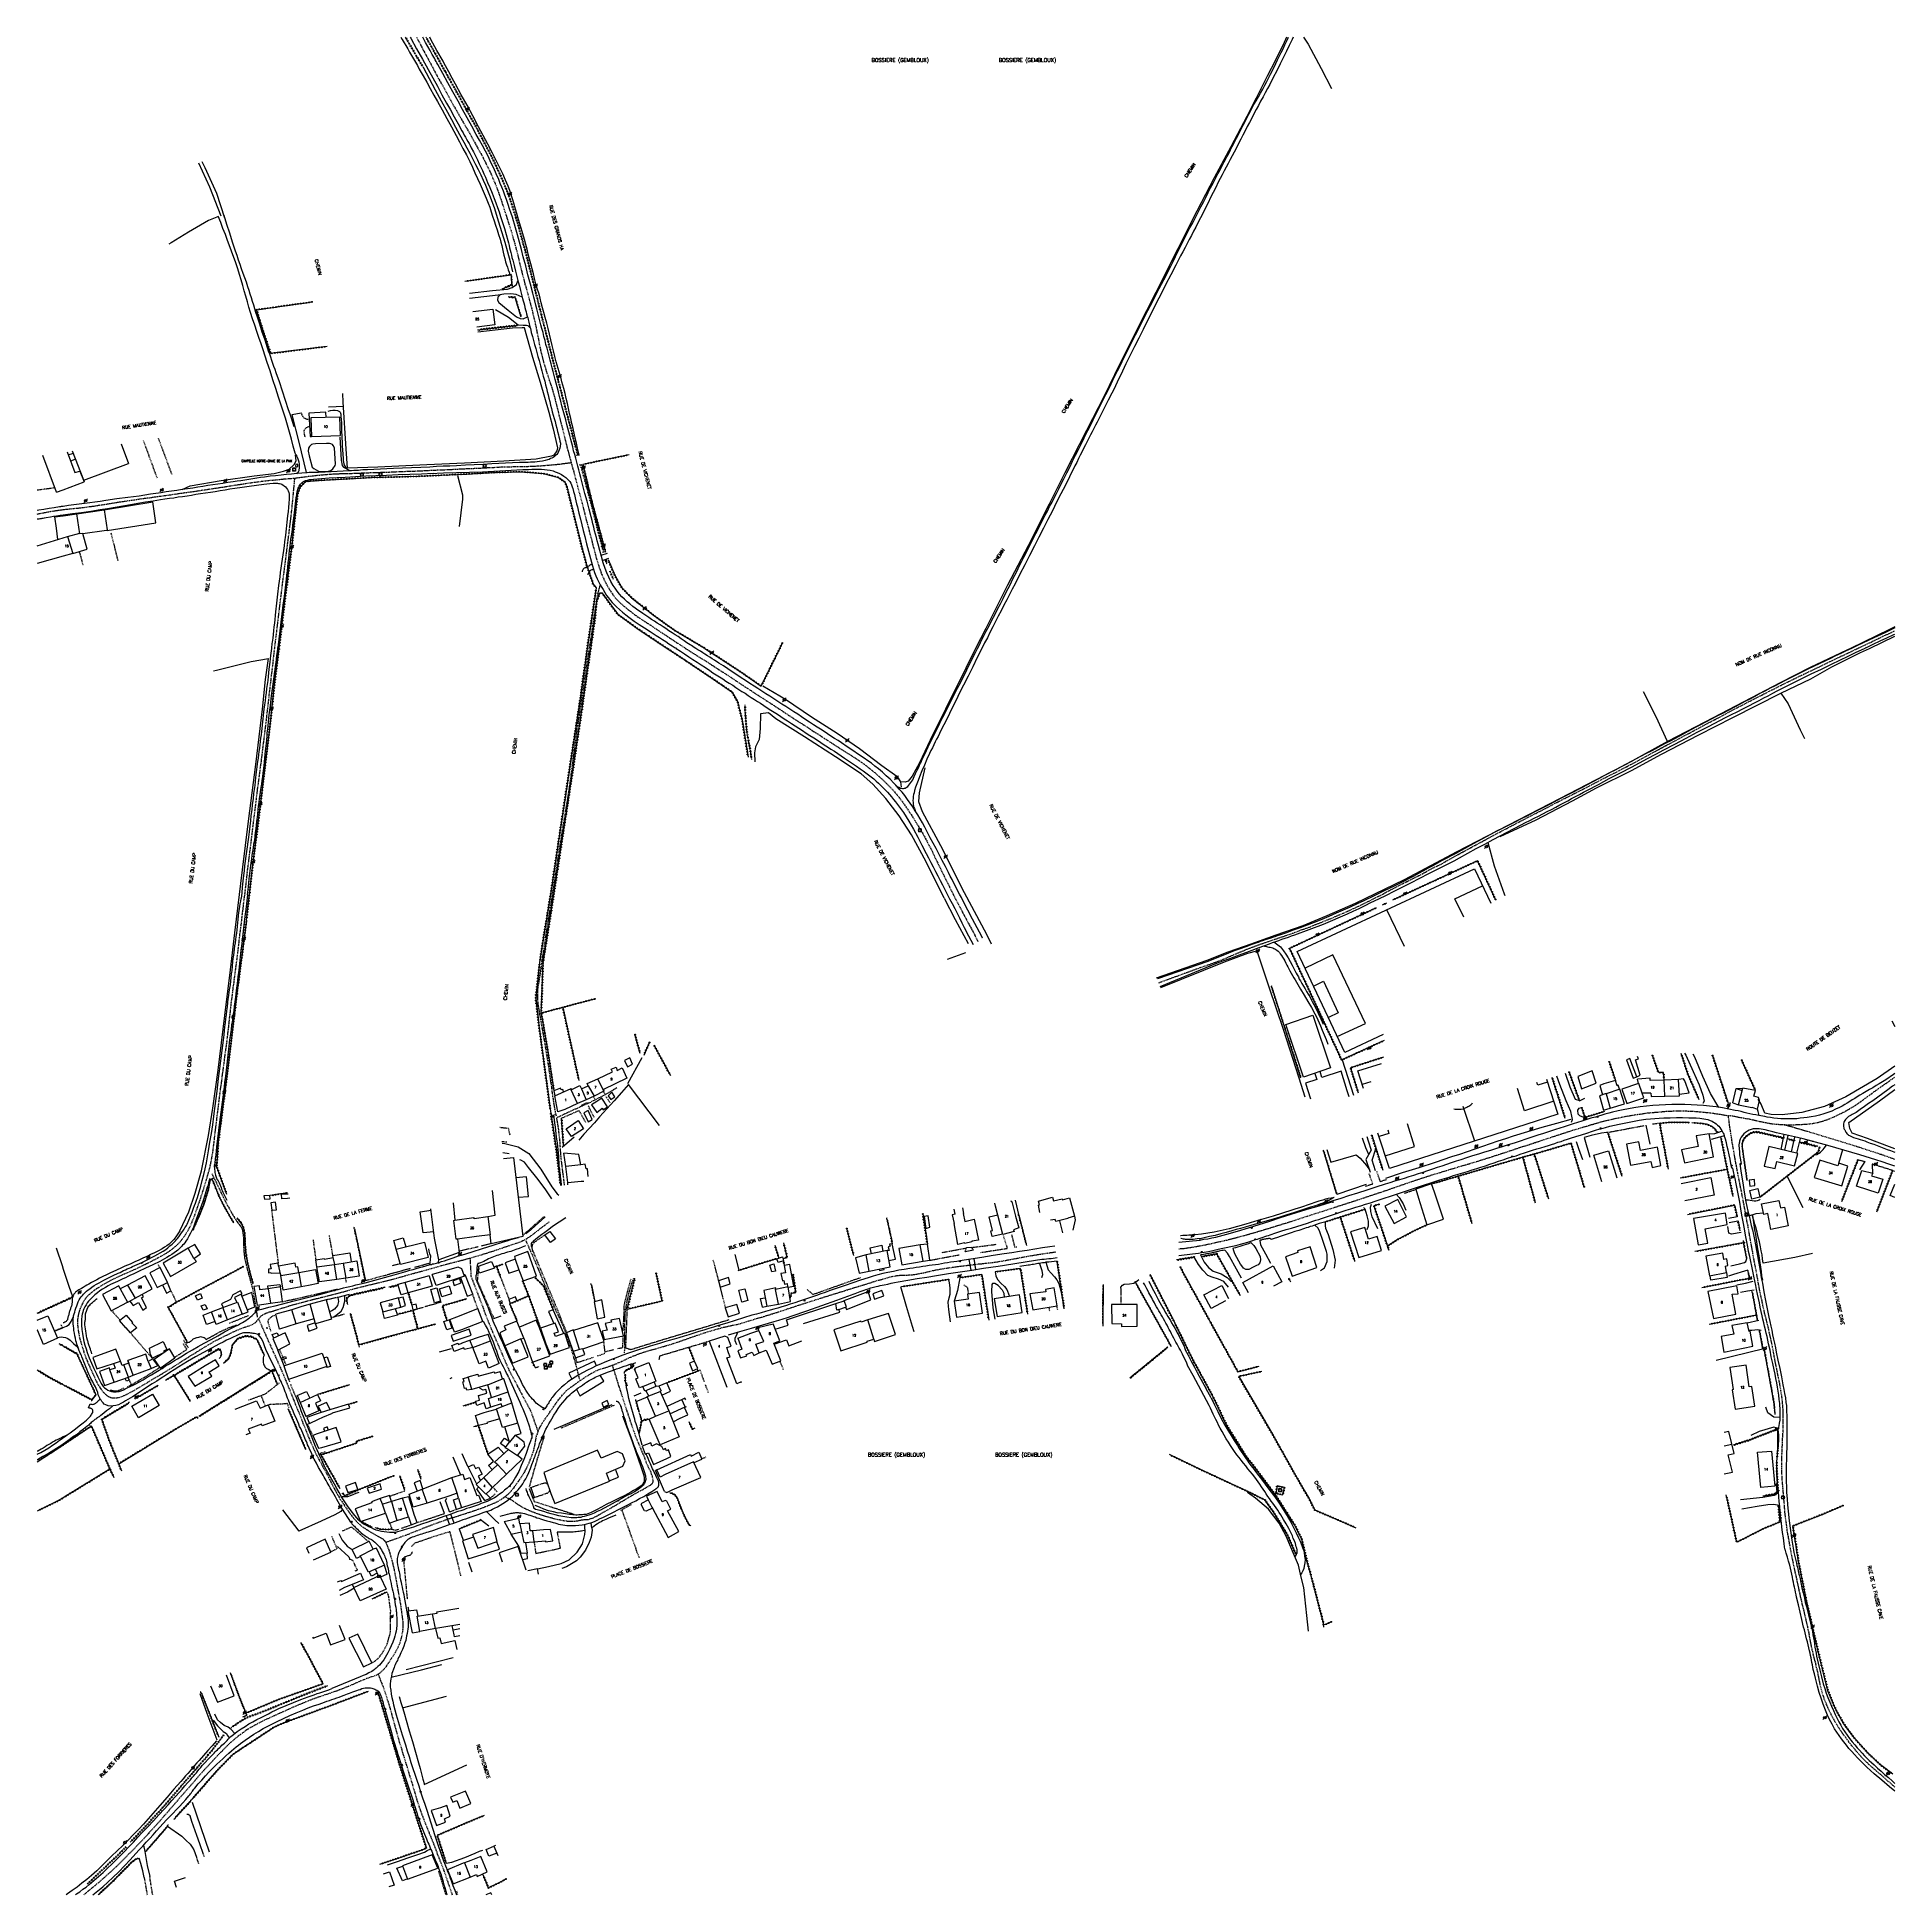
# Model space of a CAD drawing. Header units: millimetres. Extents: x 173000 to 174000, y 134000 to 135000.
import ezdxf
from ezdxf.enums import TextEntityAlignment as Align

# ---------------------------------------------------------------- set-up
doc = ezdxf.new("R2010")
doc.units = ezdxf.units.MM
doc.linetypes.add('DASHED', pattern=[0.75, 0.5, -0.25])
doc.layers.get('0').update_dxf_attribs({"linetype": 'CONTINUOUS'})
for name, color, linetype in [('W0001', 6, 'DASHED'), ('W0008', 7, 'CONTINUOUS'), ('W0014', 7, 'CONTINUOUS'), ('W0017', 7, 'CONTINUOUS'), ('W0020', 2, 'CONTINUOUS'), ('W0021', 2, 'CONTINUOUS'), ('W0070', 7, 'DASHED'), ('W0071', 7, 'CONTINUOUS'), ('W0101', 7, 'CONTINUOUS'), ('W0104', 1, 'CONTINUOUS'), ('W0105', 7, 'CONTINUOUS'), ('W0112', 1, 'DASHED'), ('W0120', 7, 'CONTINUOUS'), ('W0130', 7, 'CONTINUOUS'), ('W0211', 2, 'CONTINUOUS'), ('W0214', 2, 'CONTINUOUS'), ('W0220', 5, 'DASHED'), ('W0300', 7, 'CONTINUOUS'), ('W0303', 7, 'CONTINUOUS'), ('W0310', 3, 'CONTINUOUS'), ('W0322', 7, 'CONTINUOUS'), ('W0323', 7, 'CONTINUOUS'), ('W0330', 7, 'CONTINUOUS'), ('W0333', 7, 'CONTINUOUS'), ('W0401', 7, 'CONTINUOUS'), ('W0420', 7, 'CONTINUOUS'), ('W0439', 7, 'CONTINUOUS'), ('W0473', 7, 'CONTINUOUS'), ('W0980', 7, 'CONTINUOUS'), ('W0984', 7, 'CONTINUOUS'), ('W0989', 7, 'CONTINUOUS'), ('W0991', 7, 'CONTINUOUS'), ('W1102', 7, 'CONTINUOUS')]:
    doc.layers.add(name, color=color, linetype=linetype)
doc.styles.get("Standard").update_dxf_attribs({"font": 'romans.shx', "width": 0.85})

# ---------------------------------------------------------------- blocks, each defined once
blk = doc.blocks.new('T473')
for p, q in [((-0.166667, 0.166667), (0.166667, -0.166667)), ((-0.166667, -0.166667), (0.166667, 0.166667)), ((0.500001, 0.500001), (1.000002, 1.000002)), ((-1.000002, -1.000002), (-0.500001, -0.500001))]:
    blk.add_line(p, q)
blk.add_ellipse((0, 0), major_axis=(0.471405, 0.471405), ratio=1, start_param=5.4977871438, end_param=11.780972451)
blk = doc.blocks.new('T420')
for p, q in [((0.7, 0.7), (-0.8, 0.7)), ((-0.8, 0.7), (-0.8, -0.8)), ((0.7, 0.7), (0.7, -0.8)), ((0.7, -0.8), (-0.8, -0.8))]:
    blk.add_line(p, q)
blk.add_ellipse((0, 0), major_axis=(-0.53, 0.53), ratio=1, start_param=3.926990816990981, end_param=10.21017612417057)
blk = doc.blocks.new('T401')
for p, q in [((-0.3, 0.3), (0, 0.3)), ((-0.3, -0.25), (-0.3, 0.3)), ((-0.3, 0.15), (0, 0.15)), ((-0.3, 0), (0, 0)), ((0, 0.3), (0, -0.25)), ((-0.3, -0.15), (0, -0.15)), ((-0.3, -0.25), (-0.3, -0.3)), ((-0.3, -0.3), (0, -0.3)), ((0, -0.3), (0, -0.25))]:
    blk.add_line(p, q)
blk = doc.blocks.new('t323o')
at = {"color": 0, "linetype": 'Continuous'}
for radius in [0.25, 0.15]:
    blk.add_circle((0, 0), radius, dxfattribs=at)
blk = doc.blocks.new('t322o')
at = {"color": 0, "linetype": 'Continuous'}
for radius in [0.25, 0.15]:
    blk.add_circle((0, 0), radius, dxfattribs=at)
blk = doc.blocks.new('t310o')
at = {"color": 0, "linetype": 'Continuous'}
for centre, start, end in [((-0.5, 0.4), 216.8699, 323.1304), ((0.5, -0.4), 36.8699, 143.1303)]:
    blk.add_arc(centre, 0.625, start, end, dxfattribs=at)
blk = doc.blocks.new('t220o')
at = {"color": 0, "linetype": 'Continuous'}
for p, q in [((-0.25, 0.25), (0.25, 0.25)), ((-0.25, -0.25), (0.25, -0.25))]:
    blk.add_line(p, q, dxfattribs=at)

msp = doc.modelspace()

# ---------------------------------------------------------------- linework, layer by layer
at = {"layer": 'W0001'}
for points in [[(173204.2, 135000), (173205.4, 134997.8), (173208.2, 134992.4), (173211.1, 134987.1), (173212.4, 134984.6), (173213.6, 134982.3), (173215.9, 134978), (173218.3, 134973.8), (173220.7, 134969.5), (173223, 134965.2), (173224.3, 134962.9), (173225.7, 134960.6), (173227, 134958.3), (173228.3, 134956), (173229.6, 134953.7), (173231, 134951.4), (173232.3, 134949.1), (173233.6, 134946.8), (173235.5, 134943.4), (173237.4, 134939.9), (173239.3, 134936.5), (173241.1, 134933), (173242.6, 134930), (173244, 134927.1), (173245.3, 134924.1), (173246.6, 134921.1), (173248.3, 134916.5), (173249.9, 134911.9), (173251.4, 134907.3), (173252.9, 134902.7), (173254, 134899.2), (173255.1, 134895.8), (173256.1, 134892.3), (173257.1, 134888.8), (173257.6, 134886.8), (173258.2, 134884.7), (173258.7, 134882.6), (173259.2, 134880.6), (173259.7, 134878.5), (173260.2, 134876.4), (173260.7, 134874.4), (173261.2, 134872.3), (173261.9, 134869.7), (173262.6, 134867), (173263.4, 134864.4), (173264.1, 134861.7), (173264.8, 134859.1), (173265.5, 134856.4), (173266.2, 134853.8), (173266.9, 134851.1), (173267.7, 134847.9), (173268.4, 134844.6), (173269, 134841.3), (173269.7, 134838.1), (173270.3, 134834.8), (173271, 134831.5), (173271.8, 134828.3), (173272.6, 134825.1), (173273.2, 134823.1), (173273.8, 134821.1), (173274.4, 134819.2), (173275.1, 134817.2), (173275.7, 134815.3), (173276.4, 134813.4), (173277, 134811.4), (173277.6, 134809.4), (173278.1, 134807.6), (173278.6, 134805.8), (173279, 134804), (173279.5, 134802.2), (173279.9, 134800.4), (173280.4, 134798.6), (173280.8, 134796.7), (173281.3, 134794.9), (173282.6, 134789.8), (173283.9, 134784.7), (173285.2, 134779.5), (173286.5, 134774.4), (173287.4, 134771)], [(173138.5, 134762.6), (173142.1, 134763.1), (173145.8, 134763.6), (173149.5, 134764), (173153.2, 134764.4), (173157, 134764.7), (173159.5, 134764.9), (173162, 134765), (173164.5, 134765.1), (173167, 134765.2), (173169.5, 134765.2), (173172.1, 134765.3), (173174.6, 134765.4), (173177.1, 134765.5), (173183.3, 134765.7), (173189.6, 134765.9), (173195.8, 134766.2), (173202.1, 134766.4), (173207.2, 134766.6), (173212.4, 134766.9), (173217.5, 134767.1), (173222.7, 134767.3), (173226.2, 134767.5), (173230.2, 134767.7), (173232.8, 134767.8), (173235.5, 134767.9), (173238.1, 134768), (173240.8, 134768.2), (173243.4, 134768.3), (173246.1, 134768.4), (173248.7, 134768.6), (173251.3, 134768.7), (173253.6, 134768.7), (173255.9, 134768.8), (173258.3, 134768.8), (173260.6, 134768.9), (173262.9, 134768.9), (173265.2, 134769), (173267.5, 134769.1), (173269.8, 134769.2), (173273.4, 134769.5), (173277, 134769.8), (173280.6, 134770.1), (173284.2, 134770.6), (173287.4, 134771)], [(173287.4, 134771), (173288.5, 134767.2), (173289.7, 134762.7), (173290.9, 134758.2), (173292.1, 134753.7), (173293.3, 134749.2), (173294.1, 134746.1), (173294.9, 134743.1), (173295.6, 134740.1), (173296.4, 134737.1), (173297.2, 134734), (173298, 134731), (173298.8, 134728), (173299.6, 134725), (173300.4, 134721.9), (173301.2, 134718.9), (173302.1, 134715.9), (173303.2, 134712.9), (173303.9, 134710.9), (173304.8, 134708.9), (173305.7, 134706.9), (173306.7, 134705), (173307.9, 134703), (173309.1, 134701.1), (173310.4, 134699.2), (173311.9, 134697.4), (173313.9, 134695.4), (173316.1, 134693.5), (173318.4, 134691.7), (173320.6, 134689.9), (173323.8, 134687.6), (173327, 134685.5), (173330.3, 134683.4), (173333.5, 134681.2), (173337.3, 134678.7), (173341.1, 134676.2), (173344.9, 134673.7), (173348.7, 134671.2), (173348.8, 134671.1), (173348.9, 134671.1), (173348.9, 134671), (173349, 134671)], [(173014, 134745.7), (173015.8, 134745.9), (173017.5, 134746.1), (173019.3, 134746.3), (173021, 134746.4), (173022.8, 134746.6), (173024.5, 134746.8), (173026.3, 134747), (173028, 134747.3), (173030.7, 134747.6), (173033.5, 134748.1), (173036.2, 134748.5), (173038.9, 134748.9), (173041.6, 134749.4), (173044.3, 134749.8), (173047.1, 134750.2), (173049.8, 134750.6), (173052.5, 134751), (173055.2, 134751.4), (173057.8, 134751.8), (173060.5, 134752.1), (173063.2, 134752.5), (173065.9, 134752.9), (173068.6, 134753.2), (173071.3, 134753.6), (173077.9, 134754.6), (173084.5, 134755.5), (173091.2, 134756.5), (173097.8, 134757.5), (173100.7, 134757.9), (173103.6, 134758.4), (173106.6, 134758.9), (173109.5, 134759.3), (173112.4, 134759.8), (173115.3, 134760.2), (173118.3, 134760.6), (173121.2, 134761), (173124.8, 134761.4), (173128.4, 134761.7), (173131.9, 134762.1), (173135.5, 134762.4), (173138.5, 134762.6)], [(173138.5, 134762.6), (173138.3, 134759.8), (173137.8, 134754.7), (173137.3, 134749.5), (173136.8, 134744.4), (173136.2, 134739.3), (173135.8, 134736.1), (173135.4, 134732.9), (173135, 134729.8), (173134.6, 134726.6), (173134.2, 134723.5), (173133.8, 134720.3), (173133.4, 134717.1), (173133, 134714), (173131.9, 134705.7), (173130.9, 134697.4), (173129.9, 134689.2), (173128.9, 134680.9), (173128.6, 134678.4), (173128.3, 134676), (173128, 134673.5), (173127.7, 134671)], [(173000, 134743.3), (173001, 134743.5), (173003.1, 134743.9), (173005.1, 134744.3), (173007.1, 134744.7), (173009.2, 134745), (173010.4, 134745.2), (173011.6, 134745.4), (173012.8, 134745.5), (173014, 134745.7)], [(173980, 134671), (173983.7, 134672.7), (173987.3, 134674.4), (173990.9, 134676.2), (173994.5, 134677.9), (173997, 134679), (173999.4, 134680.2), (174000, 134680.5)], [(173127.7, 134671), (173127.2, 134666.9), (173126.8, 134662.8), (173126.3, 134658.7), (173125.8, 134654.6), (173124.8, 134645.9), (173123.8, 134637.3), (173122.8, 134628.6), (173121.7, 134620), (173121.1, 134615), (173120.5, 134610.1), (173119.8, 134605.1), (173119.2, 134600.2), (173118.5, 134595.2), (173117.9, 134590.3), (173117.3, 134585.3), (173116.7, 134580.4), (173115.5, 134570.7), (173114.3, 134561), (173113.1, 134551.3), (173112, 134541.6), (173111.8, 134539.9), (173111.6, 134538.3), (173111.1, 134534.6), (173110.7, 134530.8), (173110.2, 134527), (173109.8, 134523.2), (173109, 134517.1), (173108.3, 134511.1), (173107.6, 134505.1), (173106.8, 134499), (173106.5, 134496.4), (173106.1, 134493.7), (173105.8, 134491.1), (173105.4, 134488.4), (173105.1, 134485.8), (173104.8, 134483.2), (173104.4, 134480.5), (173104.1, 134477.9), (173103.9, 134475.9), (173103.7, 134473.9), (173103.4, 134471.8), (173103.2, 134469.8), (173103, 134467.8), (173102.8, 134465.8), (173102.5, 134463.8), (173102.3, 134461.8), (173101.9, 134458.3), (173101.4, 134454.8), (173100.9, 134451.3), (173100.5, 134447.8), (173100, 134444.3), (173099.5, 134440.8), (173099.1, 134437.3), (173098.6, 134433.8), (173098.2, 134430.9), (173097.8, 134427.9), (173097.5, 134424.9), (173097.1, 134422), (173096.7, 134419), (173096.4, 134416), (173096, 134413.1), (173095.6, 134410.1), (173095.2, 134406.5), (173094.8, 134402.9), (173094.3, 134399.3), (173093.7, 134395.7), (173092.9, 134391.9), (173091.9, 134388.1), (173090.8, 134384.4), (173089.7, 134380.7), (173088.8, 134377.8), (173087.9, 134375), (173086.9, 134372.1), (173085.9, 134369.3), (173084.9, 134366.4), (173083.8, 134363.5), (173082.7, 134360.7), (173081.3, 134357.9), (173080.3, 134356.2), (173079.3, 134354.6), (173078.1, 134353), (173076.9, 134351.5), (173075.7, 134350.2), (173074.4, 134349), (173073.1, 134347.9), (173071.7, 134346.8), (173070, 134345.7), (173068.2, 134344.6), (173066.4, 134343.6), (173064.6, 134342.6), (173061.5, 134341), (173058.4, 134339.4), (173055.2, 134337.9), (173052.1, 134336.4), (173050.6, 134335.7), (173049, 134335), (173047.5, 134334.4), (173046, 134333.7), (173044.5, 134333), (173042.9, 134332.4), (173041.4, 134331.6), (173040, 134330.9), (173037.4, 134329.5), (173034.9, 134328.1), (173032.4, 134326.5), (173030, 134324.8), (173029, 134324.1), (173028.1, 134323.2), (173027.2, 134322.4), (173026.3, 134321.4), (173025.4, 134320.1), (173024.5, 134318.6), (173023.8, 134317.1), (173023.1, 134315.6), (173022.7, 134314.3), (173022.3, 134312.9), (173022, 134311.5), (173021.8, 134310.1), (173021.7, 134308.9), (173021.7, 134307.8), (173021.8, 134306.6), (173021.9, 134305.5), (173022.1, 134303.8), (173022.4, 134302.1), (173022.7, 134300.5), (173023.1, 134298.9), (173023.8, 134296.5), (173024.5, 134294.2), (173025.2, 134292), (173026, 134289.7), (173027, 134287.2), (173028.1, 134284.7), (173029.2, 134282.3), (173030.3, 134279.8), (173030.9, 134278.5), (173031.5, 134277.1), (173032.2, 134275.8), (173032.9, 134274.5), (173033.6, 134273.4), (173034.3, 134272.3), (173035.1, 134271.2), (173036, 134270.2), (173036.6, 134269.6), (173037.3, 134269), (173038, 134268.5), (173038.8, 134268.1), (173039.7, 134267.7), (173040.7, 134267.5), (173041.7, 134267.5), (173042.6, 134267.5), (173044.1, 134267.8), (173045.6, 134268.2), (173046.9, 134268.8), (173048.3, 134269.5), (173051.1, 134270.9), (173053.8, 134272.5), (173056.5, 134274.1), (173059.2, 134275.7), (173062.4, 134277.7), (173065.7, 134279.6), (173068.9, 134281.5), (173072.1, 134283.5), (173073.7, 134284.5), (173075.2, 134285.4), (173076.7, 134286.4), (173078.2, 134287.4), (173079.7, 134288.4), (173081.2, 134289.3), (173082.7, 134290.3), (173084.3, 134291.2), (173087, 134292.9), (173089.7, 134294.6), (173092.4, 134296.2), (173095.1, 134297.8), (173098.7, 134299.7), (173102.4, 134301.5), (173106.1, 134303.3), (173109.8, 134304.9), (173110.7, 134305.3), (173111.5, 134305.5), (173112.4, 134305.8), (173113.3, 134306.1), (173114.1, 134306.3), (173115, 134306.6), (173115.8, 134307), (173116.6, 134307.5), (173117.1, 134307.8), (173117.5, 134308.1), (173117.9, 134308.5), (173118.2, 134308.9), (173119.1, 134310.1)], [(173349, 134671), (173351.1, 134669.6), (173353.3, 134668.3), (173355.4, 134666.9), (173357.5, 134665.6), (173359.7, 134664.3), (173361.8, 134662.9), (173363.9, 134661.6), (173366, 134660.2), (173368.6, 134658.5), (173371.1, 134656.9), (173373.7, 134655.2), (173376.2, 134653.5), (173378.8, 134651.8), (173381.3, 134650.1), (173383.9, 134648.5), (173386.4, 134646.8), (173392.5, 134642.9), (173398.5, 134639), (173404.5, 134635), (173410.5, 134631.1), (173413, 134629.6), (173415.4, 134628), (173417.8, 134626.4), (173420.2, 134624.9), (173422.6, 134623.3), (173425, 134621.7), (173427.4, 134620.2), (173429.9, 134618.6), (173433.9, 134616), (173438, 134613.5), (173442.1, 134610.8), (173446, 134608), (173449.9, 134604.9), (173453.6, 134601.7), (173457.2, 134598.3), (173460.6, 134594.8), (173462.5, 134592.6), (173464.3, 134590.3), (173466.1, 134587.9), (173467.7, 134585.6), (173470.5, 134581.5), (173473.1, 134577.3), (173475.7, 134573.1), (173478.1, 134568.8), (173479.3, 134566.5), (173480.5, 134564.2), (173481.7, 134561.9), (173482.8, 134559.5), (173483.9, 134557.2), (173485, 134554.9), (173486.2, 134552.5), (173487.3, 134550.2), (173490.2, 134544.5), (173493, 134538.8), (173495.9, 134533.1), (173498.9, 134527.5), (173501.4, 134522.8), (173504, 134518.1), (173506.4, 134513.2)], [(173603.8, 134491), (173603.8, 134491), (173603.8, 134491), (173626.2, 134499.2), (173626.2, 134499.2), (173626.2, 134499.2), (173626.2, 134499.2), (173626.2, 134499.2), (173626.2, 134499.2), (173626.2, 134499.2), (173626.2, 134499.2), (173626.2, 134499.2), (173626.2, 134499.2), (173626.2, 134499.2), (173626.2, 134499.2), (173626.2, 134499.2), (173630.4, 134500.6), (173634.5, 134502.1), (173638.6, 134503.7), (173642.6, 134505.4), (173646.6, 134507.1), (173650.7, 134508.8), (173654.8, 134510.4), (173658.4, 134511.7), (173662.1, 134513), (173665.8, 134514.2), (173669.5, 134515.5), (173673.2, 134516.7), (173676.8, 134518), (173680.5, 134519.4), (173684.2, 134520.7), (173690.5, 134523.2), (173696.9, 134525.8), (173703.2, 134528.5), (173709.4, 134531.3), (173713.2, 134533.1), (173716.9, 134534.9), (173720.6, 134536.8), (173724.4, 134538.7), (173728, 134540.7), (173731.7, 134542.6), (173735.5, 134544.5), (173739.2, 134546.4), (173741.3, 134547.4), (173743.3, 134548.4), (173745.4, 134549.5), (173747.4, 134550.6), (173749.4, 134551.7), (173751.5, 134552.8), (173753.6, 134553.8), (173755.7, 134554.8), (173758.7, 134556.6), (173761.9, 134558.4), (173765, 134560.1), (173768.2, 134561.8), (173771.3, 134563.5), (173774.5, 134565.2), (173777.7, 134566.9), (173780.8, 134568.6), (173788.5, 134572.7), (173796.3, 134576.8), (173804.1, 134580.8), (173811.9, 134584.8), (173816.8, 134587.4), (173821.7, 134589.9), (173826.6, 134592.4), (173831.6, 134594.9), (173836.5, 134597.4), (173841.4, 134600), (173846.3, 134602.5), (173851.3, 134605), (173857.9, 134608.5), (173864.5, 134612), (173871, 134615.5), (173877.6, 134619.1), (173881.6, 134621.2), (173885.5, 134623.3), (173889.5, 134625.4), (173893.4, 134627.5), (173897.3, 134629.6), (173901.3, 134631.7), (173905.3, 134633.8), (173909.2, 134635.9), (173916.8, 134639.9), (173924.4, 134643.8), (173932, 134647.7), (173939.6, 134651.5), (173945.2, 134654.3), (173950.8, 134657), (173956.3, 134659.6), (173961.9, 134662.3), (173966.4, 134664.5), (173971, 134666.7), (173975.5, 134668.8), (173980, 134671)], [(173940.5, 134414.5), (173941.8, 134414.5), (173943.5, 134414.5), (173945.2, 134414.5), (173946.9, 134414.6), (173948.6, 134414.7), (173951.2, 134414.8), (173953.8, 134415), (173956.5, 134415.4), (173959.1, 134415.9), (173962.7, 134417), (173966.3, 134418.4), (173969.8, 134420), (173973.2, 134421.7), (173978.8, 134425), (173984.1, 134428.8), (173989.4, 134432.7), (173994.6, 134436.4), (173999.5, 134439.8), (174000, 134440.2)], [(173614.5, 134347.8), (173617.4, 134348), (173621.5, 134348.6), (173625.6, 134349.3), (173629.7, 134350.1), (173633.8, 134351), (173640.4, 134352.5), (173647, 134354.2), (173653.5, 134356), (173660, 134357.9), (173667.9, 134360.3), (173675.9, 134362.8), (173683.8, 134365.4), (173691.7, 134367.9), (173698.8, 134370.2), (173705.9, 134372.5), (173713, 134374.8), (173720.1, 134377.2), (173723.4, 134378.3), (173726.8, 134379.4), (173730.1, 134380.6), (173733.4, 134381.7), (173736.7, 134382.9), (173740, 134384), (173743.3, 134385.1), (173746.7, 134386.2), (173750.7, 134387.5), (173754.7, 134388.7), (173758.8, 134390), (173762.9, 134391.2), (173766.9, 134392.4), (173771, 134393.6), (173775, 134394.8), (173779.1, 134396.1), (173782.9, 134397.3), (173786.8, 134398.6), (173790.7, 134399.8), (173794.6, 134401.1), (173798.4, 134402.4), (173802.3, 134403.6), (173806.2, 134404.9), (173810.1, 134406.2), (173815.6, 134408), (173821.1, 134409.8), (173826.6, 134411.6), (173832.1, 134413.2), (173836.7, 134414.6), (173841.2, 134415.9), (173845.8, 134417.1), (173850.4, 134418.1), (173855.9, 134419.2), (173861.4, 134420.1), (173866.9, 134420.9), (173872.5, 134421.4), (173877, 134421.8), (173881.5, 134422), (173886, 134422), (173890.4, 134421.9), (173895.5, 134421.5), (173900.5, 134421), (173905.4, 134420.3), (173910.4, 134419.4)], [(173283.9, 134382), (173282, 134397.2), (173282, 134397.2), (173282, 134397.2), (173282, 134397.2), (173282, 134397.2), (173282, 134397.2), (173281.8, 134400.2), (173281.6, 134403.3), (173281.4, 134406.3), (173281, 134409.3), (173280.8, 134411.6), (173280.5, 134413.8), (173280.1, 134416.1), (173279.7, 134418.3)], [(173940.5, 134414.5), (173939.5, 134414.5), (173938.4, 134414.5), (173937.3, 134414.6), (173936.2, 134414.7), (173935.1, 134414.8), (173933.2, 134415), (173931.2, 134415.4), (173929.3, 134415.8), (173927.4, 134416.2), (173925.5, 134416.6), (173923.6, 134417.1), (173921.7, 134417.5), (173919.7, 134417.8), (173918.6, 134418), (173917.4, 134418.2), (173916.2, 134418.4), (173915.1, 134418.7), (173913.9, 134418.9), (173912.7, 134419.1), (173911.6, 134419.3), (173910.4, 134419.4)], [(173947, 134171), (173946, 134175.6), (173945, 134180.2), (173944.1, 134184.7), (173943.3, 134189.3), (173942.7, 134192.7), (173942.1, 134196), (173941.7, 134199.4), (173941.2, 134202.7), (173940.8, 134206.1), (173940.6, 134209.5), (173940.3, 134212.8), (173940, 134216.2), (173939.7, 134219.8), (173939.4, 134223.4), (173939.2, 134227), (173939.1, 134230.7), (173939.1, 134232.1), (173939.1, 134233.6), (173939.1, 134235.1), (173939.2, 134236.6), (173939.3, 134238.1), (173939.3, 134239.5), (173939.4, 134241), (173939.5, 134242.5), (173939.6, 134245.8), (173939.8, 134249.1), (173939.9, 134252.4), (173939.9, 134255.8), (173939.9, 134258.7), (173939.8, 134261.6), (173939.6, 134264.5), (173939.3, 134267.4), (173938.7, 134271.4), (173938, 134275.3), (173937.2, 134279.2), (173936.4, 134283.1), (173935.6, 134287.1), (173934.9, 134291.1), (173934.1, 134295.1), (173933.3, 134299.1), (173932.7, 134301.7), (173932.1, 134304.3), (173931.5, 134306.8), (173930.9, 134309.4), (173930.2, 134311.9), (173929.6, 134314.5), (173929, 134317.1), (173928.5, 134319.6), (173927.3, 134325.1), (173926.3, 134330.7), (173925.3, 134336.2), (173924.2, 134341.7), (173923.6, 134345.2), (173923, 134348.7), (173922.3, 134352.2), (173921.7, 134355.7), (173921.1, 134359.2), (173920.4, 134362.7), (173919.8, 134366.2), (173919.1, 134369.8), (173918.4, 134373.5), (173917.7, 134377.3), (173916.9, 134381.1), (173916.2, 134384.8), (173915.4, 134388.6), (173914.7, 134392.4), (173914, 134396.2), (173913.4, 134399.9), (173912.5, 134404.8), (173911.8, 134409.6), (173911, 134414.5), (173910.4, 134419.4)], [(174000, 134395.9), (173997.7, 134396.7), (173992.3, 134398.6), (173979.4, 134402.8), (173966.5, 134406.8), (173953.5, 134410.7), (173940.5, 134414.5)], [(173233, 134342.8), (173235.2, 134343.4), (173239.2, 134344.6), (173243.3, 134345.9), (173247.4, 134347.2), (173251.4, 134348.6), (173254.4, 134349.6), (173257.3, 134350.6), (173260.3, 134351.6), (173263.1, 134353), (173265.4, 134354.4), (173267.5, 134356), (173269.6, 134357.7), (173271.6, 134359.3), (173275.8, 134362.3), (173275.8, 134362.3), (173275.8, 134362.3)], [(173119.1, 134310.1), (173120, 134311), (173120.3, 134311.3), (173120.6, 134311.6), (173120.9, 134311.9), (173121.3, 134312.1), (173123.1, 134313.1), (173125.1, 134313.8), (173127.1, 134314.3), (173129, 134314.9), (173131.7, 134315.8), (173134.3, 134316.6), (173137, 134317.4), (173139.7, 134318.2), (173142.5, 134318.9), (173145.3, 134319.7), (173148.1, 134320.4), (173150.9, 134321.1), (173153.7, 134321.8), (173156.5, 134322.5), (173159.3, 134323.2), (173162.1, 134323.9), (173163.8, 134324.4), (173165.5, 134324.8), (173167.2, 134325.3), (173168.8, 134325.8), (173170.5, 134326.2), (173172.2, 134326.7), (173173.9, 134327.1), (173175.6, 134327.5), (173177, 134327.9), (173178.5, 134328.3), (173180, 134328.6), (173181.5, 134328.9), (173182.9, 134329.3), (173184.4, 134329.6), (173185.9, 134330), (173187.3, 134330.4), (173191, 134331.3), (173194.7, 134332.3), (173198.4, 134333.4), (173202.1, 134334.4), (173204.6, 134335.1), (173207.2, 134335.8), (173209.7, 134336.5), (173212.2, 134337.2), (173214.7, 134337.9), (173217.2, 134338.6), (173219.8, 134339.3), (173222.3, 134340), (173223.3, 134340.3), (173224.4, 134340.5), (173225.5, 134340.8), (173226.5, 134341.1), (173227.6, 134341.3), (173228.6, 134341.6), (173229.7, 134341.9), (173230.8, 134342.2), (173233, 134342.8)], [(173233, 134342.8), (173233.1, 134340.7), (173233.5, 134333.1), (173243.3, 134307.4), (173244.9, 134303.6)], [(173309.6, 134285.1), (173311, 134285.6), (173312.6, 134286.3), (173314.2, 134287), (173315.8, 134287.7), (173317.4, 134288.5), (173318.9, 134289.2), (173320.5, 134289.9), (173322.2, 134290.5), (173323.8, 134291.2), (173325.9, 134291.9), (173328.1, 134292.6), (173330.2, 134293.2), (173332.4, 134293.8), (173334.6, 134294.4), (173336.8, 134295.1), (173338.9, 134295.7), (173341.1, 134296.3), (173344, 134297.3), (173346.9, 134298.3), (173349.8, 134299.3), (173352.7, 134300.3), (173355.6, 134301.3), (173358.5, 134302.3), (173361.5, 134303.3), (173364.4, 134304.1), (173366.9, 134304.8), (173369.5, 134305.5), (173372, 134306.1), (173374.6, 134306.7), (173376.9, 134307.1), (173379.1, 134307.7), (173383.2, 134309), (173387.3, 134310.2), (173391.4, 134311.4), (173395.5, 134312.7), (173397.8, 134313.4), (173400.1, 134314.2), (173402.4, 134314.9), (173404.7, 134315.7), (173407, 134316.4), (173409.3, 134317.2), (173411.6, 134318), (173413.9, 134318.7), (173421.2, 134321), (173428.5, 134323.3), (173435.9, 134325.6), (173443.2, 134327.9), (173445.6, 134328.6), (173447.9, 134329.3), (173450.3, 134330.1), (173452.7, 134330.8), (173455, 134331.4), (173457.3, 134332.1), (173459.6, 134332.7), (173461.9, 134333.2), (173463.2, 134333.4), (173464.4, 134333.5), (173465.6, 134333.6), (173466.8, 134333.6), (173468.1, 134333.6), (173469.3, 134333.7), (173470.5, 134333.7), (173471.7, 134333.9), (173473.5, 134334.2), (173475.2, 134334.5), (173476.9, 134334.8), (173478.6, 134335.2), (173480.3, 134335.6), (173482, 134336), (173483.7, 134336.4), (173485.4, 134336.7), (173490.3, 134337.5), (173495.2, 134338.2), (173500.1, 134338.8), (173505, 134339.4), (173506.5, 134339.6), (173508, 134339.7), (173509.6, 134339.9), (173511.1, 134340.1), (173512.6, 134340.2), (173514.2, 134340.4), (173515.7, 134340.6), (173517.2, 134340.8), (173519.4, 134341.2), (173521.6, 134341.6), (173523.7, 134342), (173525.9, 134342.4), (173528, 134342.8), (173530.1, 134343.2), (173532.3, 134343.6), (173534.5, 134344), (173537.6, 134344.5), (173540.7, 134345), (173543.8, 134345.5), (173548.4, 134346.1)], [(173119.1, 134310.1), (173119.6, 134309), (173121, 134305.9), (173122.4, 134302.8), (173123.8, 134299.6), (173125.2, 134296.5), (173127.1, 134292.3), (173129, 134288.1), (173130.9, 134283.8), (173132.7, 134279.6), (173133.8, 134277), (173134.9, 134274.3), (173136, 134271.7), (173137, 134269.1), (173138.1, 134266.4), (173139.1, 134263.8), (173140.2, 134261.2), (173141.3, 134258.6), (173143.1, 134253.9), (173144.9, 134249.3), (173146.8, 134244.7), (173148.8, 134240.2), (173149.7, 134238.2), (173150.7, 134236.2), (173151.7, 134234.3), (173152.8, 134232.4), (173153.8, 134230.5), (173154.8, 134228.6), (173155.9, 134226.6), (173156.9, 134224.7), (173157.5, 134223.5), (173158.1, 134222.3), (173158.7, 134221.1), (173159.3, 134219.9), (173159.9, 134218.7), (173160.6, 134217.6), (173161.2, 134216.4), (173161.9, 134215.2), (173163.2, 134212.9), (173164.7, 134210.7), (173166.1, 134208.5), (173167.7, 134206.3), (173169, 134204.5), (173170.3, 134202.8), (173171.8, 134201.2), (173173.3, 134199.6), (173175.3, 134198), (173177.4, 134196.6), (173179.6, 134195.3), (173181.8, 134194), (173182.4, 134193.6), (173183, 134193.3), (173183.7, 134192.9), (173184.3, 134192.6), (173184.9, 134192.3), (173185.6, 134191.9), (173186.2, 134191.5), (173186.7, 134191), (173186.8, 134190.8), (173187, 134190.7), (173187.1, 134190.5), (173187.2, 134190.3), (173187.7, 134189.8)], [(173244.9, 134303.6), (173253.9, 134282.6), (173265.6, 134260.6), (173268.8, 134251.7), (173269.6, 134249.4)], [(173309.6, 134285.1), (173309.9, 134284), (173311.5, 134279), (173313, 134274.1), (173314.6, 134269.2), (173316.2, 134264.2), (173317.5, 134260.3), (173318.8, 134256.4), (173320.1, 134252.5), (173321.5, 134248.6), (173322.2, 134246.6), (173323, 134244.6), (173323.9, 134242.6), (173324.7, 134240.6), (173325.5, 134238.6), (173326.4, 134236.6), (173327.2, 134234.6), (173327.9, 134232.6), (173328.9, 134230.3), (173330.1, 134228), (173331, 134225.5), (173331.5, 134223), (173331.4, 134222.6), (173331.4, 134222.2), (173331.3, 134221.8), (173331.1, 134221.4), (173330.8, 134221), (173330.4, 134220.7), (173330, 134220.4), (173329.6, 134220.2), (173328.8, 134219.7), (173328, 134219.2), (173327.2, 134218.8), (173326.4, 134218.3), (173325.6, 134217.9), (173324.8, 134217.5), (173324, 134217.1), (173323.2, 134216.6), (173320.9, 134215.3), (173318.6, 134214), (173316.4, 134212.6), (173314.1, 134211.3), (173311.9, 134209.9), (173309.6, 134208.6), (173307.3, 134207.3), (173305, 134206), (173303.1, 134204.9), (173301.2, 134203.8), (173299.3, 134202.8), (173297.2, 134202.1), (173296.7, 134201.9), (173296.3, 134201.9), (173295.8, 134201.8), (173295.3, 134201.8), (173294.8, 134201.8), (173294.3, 134201.8), (173293.8, 134201.7), (173293.3, 134201.7), (173292.7, 134201.6), (173292, 134201.5), (173291.4, 134201.3), (173290.8, 134201.2), (173290.1, 134201.1), (173289.5, 134201), (173288.8, 134200.9), (173288.2, 134200.9), (173285.8, 134201), (173283.4, 134201.3), (173281.1, 134201.8), (173278.8, 134202.3), (173276.5, 134202.9), (173274.3, 134203.5), (173272, 134204.2), (173269.8, 134204.9), (173267.5, 134205.8), (173265.2, 134206.7), (173263, 134207.7), (173260.7, 134208.9), (173260.1, 134209.3), (173259.4, 134209.7), (173258.8, 134210.2), (173258.1, 134210.6), (173257.5, 134211.1), (173256.8, 134211.5), (173256.2, 134212), (173255.5, 134212.4), (173255, 134212.6), (173254.6, 134212.9), (173254.1, 134213.1), (173253.6, 134213.4), (173251.7, 134214.2)], [(173269.6, 134249.4), (173270.5, 134251.3), (173272, 134254.1), (173273.8, 134256.7), (173275.6, 134259.3), (173277.4, 134261.8), (173279, 134264.2), (173280.7, 134266.5), (173282.5, 134268.7), (173284.4, 134270.9), (173285.7, 134272.1), (173287.1, 134273.1), (173288.6, 134274.2), (173290.1, 134275.2), (173292.6, 134277), (173295.2, 134278.8), (173297.9, 134280.5), (173300.7, 134282), (173302.5, 134282.8), (173304.3, 134283.4), (173306.2, 134283.9), (173308, 134284.5), (173309.6, 134285.1)], [(173269.6, 134249.4), (173268.7, 134247), (173268.5, 134246), (173268.3, 134245.1), (173268.1, 134244.1), (173267.9, 134243.1), (173267.8, 134242.1), (173267.6, 134241.1), (173267.3, 134240.2), (173267.1, 134239.2), (173266.8, 134238.2), (173266.5, 134237.2), (173266.1, 134236.2), (173265.7, 134235.2), (173264.9, 134233.1), (173264, 134231), (173263, 134229), (173261.9, 134227), (173261.2, 134225.8), (173260.4, 134224.6), (173259.6, 134223.4), (173258.8, 134222.3), (173257.6, 134220.6), (173256.4, 134219), (173255.1, 134217.3), (173253.7, 134215.8), (173252.9, 134215.1), (173251.7, 134214.2)], [(173187.7, 134189.8), (173188.3, 134190), (173190.8, 134190.9), (173193.4, 134191.8), (173195.9, 134192.8), (173198.5, 134193.7), (173200.6, 134194.5), (173202.7, 134195.4), (173204.9, 134196.2), (173207, 134197), (173209.1, 134197.9), (173211.2, 134198.7), (173213.3, 134199.5), (173215.5, 134200.3), (173218.6, 134201.4), (173221.8, 134202.5), (173225, 134203.5), (173228.2, 134204.5), (173229.5, 134205), (173230.9, 134205.4), (173232.2, 134205.8), (173233.5, 134206.2), (173234.9, 134206.7), (173236.2, 134207.1), (173237.5, 134207.6), (173238.9, 134208), (173240.8, 134208.8), (173242.7, 134209.5), (173244.6, 134210.3), (173246.4, 134211.1), (173247.5, 134211.5), (173248.9, 134212.3), (173251.7, 134214.2)], [(173187.7, 134189.8), (173187.9, 134189.2), (173188.1, 134188.8), (173188.3, 134188.4), (173188.5, 134188), (173188.6, 134187.6), (173189.3, 134185.7), (173189.9, 134183.9), (173190.4, 134182), (173190.9, 134180.1), (173191.5, 134177.8), (173192, 134175.6), (173192.5, 134173.3), (173192.9, 134171)], [(173192.9, 134171), (173193.1, 134170.2), (173193.2, 134169.4), (173193.4, 134168.6), (173193.5, 134167.8), (173194.2, 134164), (173194.9, 134160.1), (173195.6, 134156.2), (173196.1, 134152.3), (173196.4, 134150.2), (173196.7, 134148.1), (173196.9, 134145.9), (173196.9, 134143.8), (173196.6, 134141.5), (173196.2, 134139.2), (173195.6, 134137), (173194.9, 134134.8), (173194, 134132.8), (173193, 134130.9), (173191.9, 134129.1), (173190.7, 134127.3), (173189.4, 134125.3), (173188, 134123.2), (173186.5, 134121.2), (173184.6, 134119.5), (173184.4, 134119.3), (173184.1, 134119.1), (173183.9, 134119), (173183.6, 134118.8)], [(174000, 134058), (173999.3, 134058.6), (173995.9, 134061.6), (173992.4, 134064.7), (173988.8, 134067.7), (173985.4, 134070.8), (173982.1, 134074.1), (173979.4, 134077.2), (173976.8, 134080.3), (173974.3, 134083.6), (173971.9, 134086.9), (173970.8, 134088.5), (173969.7, 134090.1), (173968.7, 134091.7), (173967.7, 134093.4), (173966.7, 134095.3), (173965.7, 134097.1), (173964.8, 134099), (173963.9, 134100.9), (173963, 134103), (173962.2, 134105), (173961.5, 134107.1), (173960.8, 134109.2), (173960.5, 134110.5), (173960.1, 134111.9), (173959.8, 134113.2), (173959.6, 134114.5), (173959.3, 134115.9), (173959, 134117.2), (173958.8, 134118.5), (173958.5, 134119.9), (173958.1, 134121.4), (173957.7, 134122.9), (173957.4, 134124.5), (173957, 134126), (173956.6, 134127.6), (173956.2, 134129.1), (173955.9, 134130.7), (173955.5, 134132.2), (173955.1, 134133.9), (173954.8, 134135.7), (173954.4, 134137.4), (173954.1, 134139.1), (173953.8, 134140.9), (173953.4, 134142.6), (173953.1, 134144.3), (173952.7, 134146.1), (173952.2, 134148.1), (173951.8, 134150), (173951.3, 134152), (173950.8, 134154), (173950.3, 134156), (173949.9, 134157.9), (173949.4, 134159.9), (173949, 134161.9), (173948.5, 134164.2), (173948, 134166.5), (173947.5, 134168.7), (173947, 134171)], [(173183.6, 134118.8), (173182.7, 134118.3), (173181.8, 134117.9), (173180.9, 134117.6), (173180, 134117.3), (173179.1, 134117), (173178.2, 134116.7), (173177.3, 134116.4), (173176.4, 134116), (173173.2, 134114.7), (173170.1, 134113.3), (173167, 134112), (173163.8, 134110.7), (173161.6, 134109.9), (173159.4, 134109.1), (173157.2, 134108.3), (173154.9, 134107.6), (173152.7, 134106.8), (173150.5, 134106.1), (173148.3, 134105.3), (173146.1, 134104.4), (173141.9, 134102.7), (173137.8, 134101), (173133.7, 134099.1), (173129.6, 134097.3), (173126, 134095.6), (173122.4, 134094), (173118.8, 134092.2), (173115.3, 134090.3), (173112.8, 134088.8), (173110.5, 134087.1), (173108.2, 134085.4), (173106, 134083.6), (173102.3, 134080.3), (173098.9, 134076.8), (173095.5, 134073.3), (173092.2, 134069.7), (173090.2, 134067.6), (173088.3, 134065.4), (173086.4, 134063.3), (173084.6, 134061.1), (173082.7, 134058.9), (173080.8, 134056.7), (173078.9, 134054.6), (173077, 134052.4), (173072.8, 134047.6), (173068.6, 134042.7), (173064.4, 134037.9), (173060, 134033.1), (173058, 134030.9), (173056, 134028.7), (173053.9, 134026.6), (173051.8, 134024.4), (173049.6, 134022.2), (173047.4, 134019.9), (173045.2, 134017.7), (173042.9, 134015.5), (173039.4, 134012.2), (173035.8, 134009), (173032.2, 134005.9), (173028.5, 134002.8), (173026.4, 134001.1), (173025.1, 134000)], [(173183.6, 134118.8), (173183.6, 134118.7), (173184.9, 134115.3), (173186.2, 134112), (173187.4, 134108.6), (173188.5, 134105.1), (173189.3, 134102.6), (173190.1, 134100), (173190.8, 134097.4), (173191.5, 134094.8), (173192.2, 134092.2), (173192.9, 134089.7), (173193.6, 134087.1), (173194.3, 134084.5), (173195.1, 134081.9), (173195.9, 134079.3), (173196.7, 134076.6), (173197.5, 134074), (173198.3, 134071.4), (173199.1, 134068.8), (173199.9, 134066.2), (173200.7, 134063.6), (173201.4, 134061.4), (173202.1, 134059.1), (173202.7, 134056.9), (173203.4, 134054.6), (173204, 134052.4), (173204.7, 134050.1), (173205.5, 134047.9), (173206.2, 134045.7), (173207.1, 134043.2), (173208.1, 134040.6), (173209.1, 134038.1), (173210.1, 134035.6), (173211.1, 134033.1), (173212.1, 134030.6), (173213.1, 134028.1), (173214.1, 134025.6), (173215.7, 134021.3), (173217.4, 134016.9), (173219.1, 134012.6), (173220.6, 134008.2), (173221.8, 134004.7), (173223, 134001.2), (173223.4, 134000)]]:
    msp.add_lwpolyline(points, dxfattribs=at)
at = {"layer": 'W0008'}
for points in [[(173200.8, 135000), (173201.1, 134999.4), (173204.2, 134993.8), (173207.4, 134988.2), (173210.5, 134982.6)], [(173215.7, 134985.3), (173215.2, 134986.1), (173214.8, 134986.9), (173214.3, 134987.8), (173213.9, 134988.6), (173212.7, 134990.7), (173211.5, 134992.9), (173210.3, 134995), (173209.1, 134997.2), (173208, 134999.3), (173207.6, 135000)], [(173210.5, 134982.6), (173213, 134978.1), (173215.5, 134973.6), (173217.9, 134969), (173220.4, 134964.5), (173222.5, 134960.8), (173224.5, 134957.1), (173226.6, 134953.3), (173228.6, 134949.6), (173229.3, 134948.5), (173229.9, 134947.3), (173230.6, 134946.2), (173231.2, 134945), (173231.9, 134943.9), (173232.5, 134942.7), (173233.1, 134941.6), (173233.7, 134940.4), (173234.8, 134938.3), (173235.9, 134936.1), (173237, 134934), (173238, 134931.8), (173238.9, 134930), (173239.7, 134928.2), (173240.5, 134926.5), (173241.3, 134924.7), (173242.5, 134921.8), (173243.7, 134919), (173244.9, 134916.1), (173246, 134913.2), (173246.9, 134910.8), (173247.8, 134908.3), (173248.7, 134905.9), (173249.5, 134903.4), (173250.5, 134900.2), (173251.5, 134897), (173252.4, 134893.8), (173253.3, 134890.5), (173253.7, 134889.2), (173254, 134887.9), (173254.3, 134886.6), (173254.7, 134885.3), (173255, 134884), (173255.3, 134882.7), (173255.6, 134881.3), (173256, 134880), (173256.7, 134877.1), (173257.5, 134874.1), (173258.3, 134871.1), (173259, 134868.2), (173259.6, 134866), (173260.2, 134863.7), (173260.7, 134861.5), (173261.3, 134859.3), (173261.6, 134858.1), (173262, 134856.9), (173262.3, 134855.7), (173262.6, 134854.5), (173262.9, 134853.3), (173263.2, 134852.2), (173263.5, 134851), (173263.8, 134849.8), (173264.1, 134849), (173264.3, 134848.1), (173264.5, 134847.3), (173264.7, 134846.5), (173264.9, 134845.7), (173265.1, 134844.9), (173265.3, 134844.1), (173265.5, 134843.3), (173266, 134841.1), (173266.6, 134838.9), (173267.2, 134836.7), (173267.8, 134834.6), (173268.4, 134832.4), (173269, 134830.2), (173269.6, 134828.1), (173270.2, 134825.9), (173270.9, 134823.1), (173271.7, 134820.3), (173272.4, 134817.5), (173273.2, 134814.8), (173273.6, 134812.9), (173274.1, 134811.1), (173274.6, 134809.3), (173275, 134807.4), (173275.5, 134805.6), (173275.9, 134803.8), (173276.4, 134801.9), (173276.9, 134800.1), (173277.3, 134798.3), (173277.8, 134796.6), (173278.3, 134794.8), (173278.8, 134793.1), (173279.2, 134791.3), (173279.7, 134789.5), (173280.1, 134787.8), (173280.6, 134786), (173280.9, 134784.9), (173281.2, 134783.7), (173281.4, 134782.5), (173281.7, 134781.4)], [(173354.5, 134671), (173353.7, 134671.5), (173353, 134672), (173352.2, 134672.5), (173351.5, 134672.9), (173349.8, 134674), (173348.2, 134675.1), (173346.6, 134676.2), (173345, 134677.3), (173343.4, 134678.3), (173341.8, 134679.4), (173340.1, 134680.5), (173338.5, 134681.6), (173337, 134682.6), (173335.4, 134683.6), (173333.8, 134684.6), (173332.3, 134685.6), (173330.7, 134686.6), (173329.2, 134687.6), (173327.6, 134688.7), (173326.1, 134689.7), (173324.7, 134690.7), (173323.3, 134691.6), (173321.9, 134692.6), (173320.6, 134693.6), (173319.1, 134694.9), (173317.6, 134696.1), (173316.2, 134697.4), (173314.8, 134698.8), (173313.5, 134700.2), (173312.3, 134701.7), (173311.2, 134703.3), (173310.1, 134704.9), (173308.9, 134707), (173307.7, 134709.3), (173306.7, 134711.6), (173305.8, 134713.9), (173304.7, 134717.1), (173303.7, 134720.4), (173302.9, 134723.7), (173302, 134727), (173301.5, 134728.8), (173301.1, 134730.6), (173300.6, 134732.5), (173300.1, 134734.3), (173299.6, 134736.2), (173299.2, 134738), (173298.7, 134739.9), (173298.2, 134741.7), (173297.1, 134746), (173296, 134750.2), (173294.9, 134754.4), (173293.8, 134758.7), (173293.2, 134760.8), (173292.7, 134762.9), (173292.1, 134765), (173291.6, 134767.1), (173291, 134769.1), (173290.5, 134771.2), (173289.9, 134773.3), (173289.4, 134775.4), (173288.8, 134777.4), (173288.3, 134779.4), (173287.8, 134781.5), (173287.3, 134783.5), (173286.7, 134785.5), (173286.2, 134787.5), (173285.7, 134789.5), (173285.2, 134791.5), (173284.5, 134794), (173283.9, 134796.5), (173283.2, 134799.1), (173282.5, 134801.6), (173281.9, 134804.1), (173281.2, 134806.6), (173280.6, 134809.1), (173279.9, 134811.7), (173279.4, 134813.7), (173278.8, 134815.8), (173278.3, 134817.9), (173277.7, 134820), (173277.2, 134822), (173276.7, 134824.1), (173276.1, 134826.2), (173275.6, 134828.3), (173275, 134830.4), (173274.5, 134832.5), (173273.9, 134834.6), (173273.4, 134836.7), (173272.8, 134838.8), (173272.3, 134841), (173271.7, 134843.1), (173271.2, 134845.2), (173270.6, 134847.3), (173270.1, 134849.5), (173269.5, 134851.6), (173269, 134853.7), (173268.4, 134855.8), (173267.9, 134858), (173267.3, 134860.1), (173266.8, 134862.2), (173265.5, 134867.1), (173264.2, 134872), (173263, 134876.9), (173261.7, 134881.8), (173260.7, 134885.7), (173259.6, 134889.6), (173258.6, 134893.5), (173257.5, 134897.4), (173256.9, 134899.3), (173256.4, 134901.2), (173255.8, 134903.1), (173255.1, 134905), (173254.3, 134907.5), (173253.5, 134910), (173252.6, 134912.6), (173251.7, 134915), (173251, 134917.1), (173250.1, 134919.2), (173249.3, 134921.3), (173248.5, 134923.4), (173247.1, 134926.5), (173245.8, 134929.5), (173244.3, 134932.5), (173242.9, 134935.6), (173241.3, 134938.6), (173239.7, 134941.6), (173238.1, 134944.6), (173236.4, 134947.6), (173234, 134952.1), (173231.5, 134956.6), (173229, 134961.1), (173226.6, 134965.6), (173223.8, 134970.6), (173221.1, 134975.5), (173218.4, 134980.4), (173215.7, 134985.3)], [(173281.7, 134781.4), (173281.7, 134781), (173281.7, 134780.6), (173281.6, 134780.1), (173281.5, 134779.7), (173281.3, 134778.8), (173281, 134777.9), (173280.7, 134777), (173280.2, 134776.1), (173279.7, 134775.4), (173279.1, 134774.8), (173278.5, 134774.3), (173277.8, 134773.8), (173277.1, 134773.4), (173276.3, 134773.1), (173275.6, 134772.7), (173274.8, 134772.5), (173273.4, 134772.1), (173272, 134771.8), (173270.5, 134771.6), (173269.1, 134771.4), (173267.9, 134771.3), (173266.7, 134771.2), (173265.5, 134771.2), (173264.3, 134771.1), (173263.2, 134771.1), (173262, 134771.1), (173260.8, 134771.1), (173259.6, 134771), (173255.9, 134770.8), (173252.2, 134770.7), (173248.5, 134770.5), (173244.8, 134770.3), (173240, 134770), (173235.3, 134769.8), (173230.5, 134769.6), (173225.8, 134769.3), (173222.2, 134769.1), (173218.6, 134769), (173215, 134768.8), (173211.4, 134768.6)], [(173211.4, 134768.6), (173206.5, 134768.4), (173201.6, 134768.2), (173196.7, 134768), (173191.8, 134767.8), (173188.3, 134767.6), (173184.8, 134767.5), (173181.3, 134767.3), (173177.8, 134767.1), (173176.5, 134767.1), (173175.3, 134767), (173174.1, 134766.9), (173172.9, 134766.8), (173171.6, 134766.8), (173170.4, 134766.7), (173169.2, 134766.6), (173167.9, 134766.5), (173164.7, 134766.4), (173161.5, 134766.2), (173158.2, 134766), (173155, 134765.8), (173153.8, 134765.8), (173152.6, 134765.8), (173151.4, 134765.7), (173150.1, 134765.7), (173148.9, 134765.7), (173147.7, 134765.7), (173146.5, 134765.6), (173145.3, 134765.5), (173142.5, 134765.3), (173139.8, 134765.1), (173137, 134764.8), (173134.3, 134764.5), (173131.3, 134764.2), (173128.3, 134763.9), (173125.4, 134763.6), (173122.4, 134763.2), (173120.3, 134762.9), (173118.2, 134762.6), (173116.1, 134762.3), (173113.9, 134761.9), (173111.8, 134761.6), (173109.7, 134761.2), (173107.6, 134760.9), (173105.5, 134760.6), (173102.7, 134760.2), (173100, 134759.8), (173097.3, 134759.4), (173094.6, 134759), (173091.9, 134758.6), (173089.2, 134758.1), (173086.5, 134757.7), (173083.8, 134757.3), (173080.9, 134756.9), (173078.1, 134756.5), (173075.2, 134756), (173072.4, 134755.6), (173069.5, 134755.2), (173066.7, 134754.7), (173063.8, 134754.3), (173061, 134753.9), (173054.9, 134753), (173048.9, 134752.2), (173042.9, 134751.4), (173036.9, 134750.5), (173034, 134750.1), (173031.1, 134749.7), (173028.3, 134749.4), (173025.4, 134749), (173022.6, 134748.6), (173019.7, 134748.2), (173016.9, 134747.8), (173014, 134747.4)], [(173129.6, 134671), (173129.6, 134671.1), (173129.6, 134671.2), (173129.6, 134671.4), (173129.7, 134671.5), (173130.2, 134676), (173130.8, 134680.5), (173131.4, 134685), (173131.9, 134689.5), (173132.5, 134694.2), (173133.1, 134698.9), (173133.6, 134703.5), (173134.2, 134708.2), (173134.4, 134710.4), (173134.7, 134712.7), (173134.9, 134714.9), (173135.2, 134717.1), (173135.4, 134719.4), (173135.6, 134721.6), (173135.9, 134723.8), (173136.2, 134726), (173136.4, 134727.9), (173136.6, 134729.7), (173136.9, 134731.6), (173137.2, 134733.5), (173137.4, 134735.3), (173137.7, 134737.2), (173137.9, 134739), (173138.2, 134740.9), (173138.4, 134742.5), (173138.5, 134744.1), (173138.7, 134745.6), (173138.9, 134747.2), (173139, 134748.8), (173139.2, 134750.4), (173139.4, 134752), (173139.7, 134753.6), (173139.8, 134754.3), (173139.9, 134755.1), (173140.1, 134755.9), (173140.3, 134756.7), (173140.5, 134757.2), (173140.8, 134757.8), (173141.1, 134758.3), (173141.4, 134758.8), (173141.7, 134759.3), (173142.1, 134759.7), (173142.5, 134760.1), (173142.9, 134760.5), (173143.3, 134760.8), (173143.7, 134761), (173144.1, 134761.2), (173144.5, 134761.4), (173145.5, 134761.6), (173146.6, 134761.8), (173147.7, 134761.9), (173148.7, 134762), (173153, 134762.4), (173157.2, 134762.7), (173161.5, 134763), (173165.8, 134763.2), (173171.3, 134763.5), (173176.9, 134763.8), (173182.4, 134764), (173188, 134764.2), (173194.3, 134764.5), (173200.6, 134764.8), (173206.9, 134765), (173213.2, 134765.3)], [(173211.7, 134765.2), (173218.7, 134765.4), (173225.7, 134765.6), (173232.7, 134765.8), (173239.7, 134766.1), (173242.8, 134766.2), (173245.9, 134766.4), (173249, 134766.5), (173252.1, 134766.7), (173255.2, 134766.9), (173258.3, 134767.1), (173261.4, 134767.2), (173264.5, 134767.3), (173266.2, 134767.4), (173268, 134767.4), (173269.7, 134767.5), (173271.5, 134767.4), (173273.1, 134767.3), (173274.6, 134767.1), (173276.2, 134766.9), (173277.7, 134766.5), (173278.9, 134766.1), (173280, 134765.7), (173281.2, 134765.1), (173282.3, 134764.5), (173283.5, 134763.7), (173284.6, 134762.9), (173285.7, 134761.9), (173286.7, 134760.8), (173287.2, 134760), (173287.6, 134759), (173288, 134758), (173288.3, 134757.1), (173288.8, 134755.4), (173289.2, 134753.8), (173289.7, 134752.1), (173290, 134750.4), (173290.4, 134748.8), (173290.8, 134747.1), (173291.2, 134745.4), (173291.6, 134743.8), (173292.4, 134740.6), (173293.2, 134737.5), (173294, 134734.4), (173294.8, 134731.2), (173295.8, 134727.3), (173296.8, 134723.3), (173297.8, 134719.4), (173298.9, 134715.5), (173299.5, 134713.7), (173300.1, 134711.9), (173300.8, 134710.1), (173301.5, 134708.4), (173302, 134707.3), (173302.5, 134706.3), (173303.1, 134705.2), (173303.6, 134704.2), (173304.6, 134702.6), (173305.5, 134701.1), (173306.5, 134699.5), (173307.6, 134698.1), (173308.6, 134696.8), (173309.6, 134695.6), (173310.7, 134694.5), (173311.9, 134693.4), (173313.5, 134691.9), (173315.1, 134690.5), (173316.8, 134689.1), (173318.5, 134687.7), (173321.3, 134685.7), (173324.1, 134683.8), (173327, 134682), (173329.9, 134680.1), (173331.6, 134679), (173333.3, 134677.9), (173335, 134676.8), (173336.7, 134675.7), (173338.4, 134674.6), (173340.1, 134673.5), (173341.8, 134672.4), (173343.5, 134671.3), (173343.6, 134671.2), (173343.8, 134671.2), (173343.9, 134671.1), (173344, 134671)], [(173014, 134742.8), (173019, 134743.5), (173023.9, 134744.2), (173028.9, 134744.9), (173033.9, 134745.7), (173037.9, 134746.3), (173042, 134747), (173046.1, 134747.7), (173050.2, 134748.4), (173054.2, 134749.1), (173058.3, 134749.8), (173062.4, 134750.4), (173066.4, 134751.1), (173068.8, 134751.4), (173071.2, 134751.8), (173073.5, 134752.1), (173075.9, 134752.5), (173078.3, 134752.8), (173080.7, 134753.1), (173083, 134753.5), (173085.4, 134753.9), (173088, 134754.3), (173090.7, 134754.7), (173093.3, 134755.1), (173095.9, 134755.5), (173098.6, 134756), (173101.2, 134756.4), (173103.8, 134756.8), (173106.5, 134757.2), (173110.3, 134757.8), (173114.2, 134758.3), (173118.1, 134758.8), (173122, 134759.3), (173123.7, 134759.5), (173125.3, 134759.7), (173127, 134759.9), (173128.6, 134759.9), (173129.3, 134759.9), (173129.9, 134759.8), (173130.5, 134759.7), (173131.1, 134759.6), (173131.8, 134759.3), (173132.4, 134758.9), (173133, 134758.5), (173133.6, 134758), (173134.2, 134757.3), (173134.7, 134756.5), (173135.2, 134755.7), (173135.5, 134754.9), (173135.7, 134754), (173135.7, 134753.1), (173135.7, 134752.2), (173135.6, 134751.3), (173135.5, 134749.1), (173135.3, 134746.9), (173135.1, 134744.6), (173134.8, 134742.4), (173134.4, 134738.9), (173134, 134735.4), (173133.6, 134731.9), (173133.2, 134728.4), (173132.9, 134726.1), (173132.6, 134723.7), (173132.2, 134721.3), (173131.9, 134719), (173131.5, 134716.6), (173131.2, 134714.2), (173130.9, 134711.9), (173130.6, 134709.5), (173130, 134704.8), (173129.4, 134700.1), (173128.9, 134695.4), (173128.3, 134690.6), (173128.1, 134688.6), (173127.9, 134686.6), (173127.7, 134684.6), (173127.4, 134682.5), (173127.2, 134680.5), (173127, 134678.5), (173126.8, 134676.4), (173126.5, 134674.4), (173126.4, 134673.6), (173126.3, 134672.7), (173126.2, 134671.9), (173126.1, 134671)], [(173014, 134747.4), (173013.5, 134747.3), (173013, 134747.3), (173012.5, 134747.2), (173012, 134747.1), (173009.2, 134746.7), (173006.4, 134746.3), (173003.6, 134745.8), (173000.9, 134745.4), (173000, 134745.2)], [(173000, 134740.7), (173000.2, 134740.7), (173002.5, 134741.1), (173004.8, 134741.4), (173007.1, 134741.8), (173008.8, 134742.1), (173010.5, 134742.3), (173012.3, 134742.6), (173014, 134742.8)], [(174000, 134682), (173994.6, 134679.4), (173988.7, 134676.6), (173985.6, 134675.2), (173982.6, 134673.8), (173979.6, 134672.4), (173976.6, 134671)], [(173126.1, 134671), (173125.7, 134667.2), (173125.2, 134663.5), (173124.8, 134659.7), (173124.3, 134655.9), (173124.1, 134653.7), (173123.8, 134651.5), (173123.5, 134649.3), (173123.2, 134647.1), (173122.9, 134644.9), (173122.7, 134642.7), (173122.4, 134640.5), (173122.1, 134638.3), (173121.9, 134636.6), (173121.7, 134634.9), (173121.5, 134633.1), (173121.3, 134631.4), (173121.1, 134629.7), (173120.9, 134627.9), (173120.7, 134626.2), (173120.5, 134624.5), (173120.3, 134622.7), (173120.1, 134620.9), (173119.9, 134619.1), (173119.6, 134617.3), (173119.4, 134615.5), (173119.1, 134613.7), (173118.9, 134611.9), (173118.7, 134610.1), (173118.1, 134605.7), (173117.6, 134601.4), (173117.1, 134597.1), (173116.5, 134592.8), (173116.2, 134589.9), (173115.8, 134586.9), (173115.5, 134584), (173115.1, 134581.1), (173114.8, 134578.2), (173114.4, 134575.2), (173114.1, 134572.3), (173113.7, 134569.4), (173113.4, 134566.8), (173113.1, 134564.2), (173112.7, 134561.6), (173112.4, 134559.1), (173112, 134556.5), (173111.7, 134553.9), (173111.4, 134551.3), (173111, 134548.7), (173110.7, 134545.6), (173110.4, 134542.5), (173110.1, 134539.4), (173109.8, 134536.3)], [(173113.3, 134538.3), (173113.8, 134542.6), (173114.2, 134546.9), (173114.7, 134551.2), (173115.2, 134555.5), (173115.5, 134557.5), (173115.8, 134559.6), (173116.1, 134561.6), (173116.4, 134563.6), (173116.7, 134565.7), (173117.1, 134567.7), (173117.4, 134569.8), (173117.6, 134571.8), (173117.9, 134573.8), (173118.1, 134575.9), (173118.3, 134577.9), (173118.6, 134580), (173118.8, 134582), (173119, 134584.1), (173119.2, 134586.1), (173119.5, 134588.1), (173119.7, 134590.1), (173120, 134592.1), (173120.3, 134594), (173120.6, 134596), (173120.9, 134597.9), (173121.2, 134599.9), (173121.4, 134601.8), (173121.7, 134603.8), (173122.2, 134607.8), (173122.6, 134611.8), (173123, 134615.8), (173123.4, 134619.8), (173123.6, 134621.7), (173123.8, 134623.7), (173123.9, 134625.6), (173124.1, 134627.5), (173124.3, 134629.4), (173124.5, 134631.3), (173124.7, 134633.3), (173124.9, 134635.2), (173125.6, 134640.3), (173126.2, 134645.4), (173126.9, 134650.5), (173127.6, 134655.6), (173127.8, 134657.5), (173128.1, 134659.4), (173128.3, 134661.4), (173128.6, 134663.3), (173128.8, 134665.2), (173129.1, 134667.1), (173129.3, 134669.1), (173129.6, 134671)], [(173344, 134671), (173346.3, 134669.5), (173348.5, 134668), (173350.8, 134666.5), (173353, 134665), (173355.3, 134663.6), (173357.5, 134662.1), (173359.8, 134660.6), (173362.1, 134659.1), (173363.8, 134657.9), (173365.6, 134656.8), (173367.3, 134655.7), (173369.1, 134654.5), (173370.8, 134653.4), (173372.6, 134652.3), (173374.4, 134651.1), (173376.1, 134650), (173377.8, 134648.9), (173379.4, 134647.8), (173381.1, 134646.8), (173382.8, 134645.7), (173384.4, 134644.6), (173386.1, 134643.5), (173387.7, 134642.4), (173389.4, 134641.4), (173391.2, 134640.2), (173393, 134639), (173394.9, 134637.8), (173396.7, 134636.6), (173398.5, 134635.5), (173400.3, 134634.3), (173402.2, 134633.1), (173404, 134631.9), (173406, 134630.6), (173408, 134629.3), (173410, 134628), (173412, 134626.7), (173414, 134625.4), (173416, 134624.1), (173418, 134622.8), (173420, 134621.5), (173421.8, 134620.3), (173423.6, 134619.1), (173425.5, 134617.9), (173427.3, 134616.7), (173429.2, 134615.6), (173431, 134614.4), (173432.8, 134613.1), (173434.6, 134611.9), (173436.8, 134610.5), (173438.9, 134609), (173441, 134607.6), (173443.1, 134606.1), (173444.6, 134605), (173446, 134604), (173447.5, 134602.9), (173448.9, 134601.8), (173450.3, 134600.7), (173451.6, 134599.5), (173452.9, 134598.4), (173454.1, 134597.2), (173455.3, 134596), (173456.5, 134594.8), (173457.7, 134593.5), (173458.8, 134592.3), (173459.9, 134591), (173461, 134589.7), (173462.1, 134588.4), (173463.2, 134587), (173464.8, 134584.8), (173466.3, 134582.6), (173467.8, 134580.3), (173469.2, 134577.9), (173471.7, 134573.7), (173474, 134569.3), (173476.3, 134565), (173478.6, 134560.6), (173479.8, 134558.2), (173481.1, 134555.8), (173482.4, 134553.4), (173483.6, 134550.9), (173484.8, 134548.5), (173486.1, 134546.1), (173487.3, 134543.7), (173488.6, 134541.2), (173489.9, 134538.7), (173491.2, 134536.1), (173492.5, 134533.6), (173493.9, 134531), (173495.2, 134528.4), (173496.5, 134525.9), (173497.8, 134523.3), (173499.1, 134520.7), (173501.4, 134516.3), (173503.9, 134511.6), (173503.9, 134511.6)], [(173508.5, 134515.8), (173506, 134520.5), (173503.5, 134525.3), (173501, 134530.1), (173498.5, 134534.9), (173497.5, 134536.8), (173496.5, 134538.7), (173495.5, 134540.7), (173494.5, 134542.6), (173493.5, 134544.6), (173492.5, 134546.5), (173491.5, 134548.4), (173490.5, 134550.4), (173488.9, 134553.6), (173487.2, 134556.8), (173485.5, 134560), (173483.9, 134563.2), (173482.4, 134566.1), (173480.8, 134569), (173479.3, 134571.9), (173477.8, 134574.8), (173476.5, 134577), (173475.3, 134579.2), (173474.1, 134581.4), (173472.7, 134583.6), (173471.4, 134585.7), (173470, 134587.7), (173468.5, 134589.7), (173467, 134591.7), (173465.6, 134593.5), (173464.1, 134595.2), (173462.6, 134596.9), (173461.1, 134598.5), (173459.1, 134600.5), (173457.1, 134602.4), (173455, 134604.3), (173452.9, 134606.1), (173451, 134607.6), (173449.1, 134609.1), (173447.2, 134610.5), (173445.2, 134611.8), (173442.2, 134613.9), (173439.1, 134616), (173436, 134618), (173432.9, 134620.1), (173431.1, 134621.3), (173429.2, 134622.5), (173427.3, 134623.7), (173425.4, 134625), (173423.6, 134626.2), (173421.7, 134627.4), (173419.8, 134628.6), (173417.9, 134629.8), (173415.8, 134631.2), (173413.7, 134632.6), (173411.5, 134634.1), (173409.4, 134635.5), (173407.3, 134636.9), (173405.1, 134638.3), (173403, 134639.7), (173400.9, 134641), (173398.7, 134642.4), (173396.6, 134643.8), (173394.4, 134645.2), (173392.3, 134646.5), (173390.1, 134647.9), (173388, 134649.3), (173385.9, 134650.7), (173383.7, 134652), (173381.3, 134653.6), (173378.9, 134655.2), (173376.6, 134656.7), (173374.2, 134658.3), (173371.8, 134659.9), (173369.4, 134661.5), (173367, 134663), (173364.6, 134664.6), (173363.3, 134665.4), (173362.1, 134666.2), (173360.8, 134667), (173359.5, 134667.8), (173358.3, 134668.6), (173357, 134669.4), (173355.7, 134670.2), (173354.5, 134671)], [(173976.6, 134671), (173973.8, 134669.7), (173970.9, 134668.3), (173968.1, 134667), (173965.3, 134665.6), (173959.2, 134662.7), (173953.1, 134659.7), (173947, 134656.8), (173941, 134653.7), (173938.3, 134652.3), (173935.6, 134650.9), (173932.9, 134649.5), (173930.1, 134648), (173927.4, 134646.6), (173924.7, 134645.1), (173922, 134643.7), (173919.3, 134642.3), (173916.3, 134640.7), (173913.3, 134639.1), (173910.2, 134637.6), (173907.2, 134636), (173904.2, 134634.4), (173901.1, 134632.9), (173898.1, 134631.3), (173895.1, 134629.7), (173892.8, 134628.5), (173890.5, 134627.3), (173888.2, 134626), (173886, 134624.8), (173883.7, 134623.6), (173881.4, 134622.3), (173879.1, 134621.1), (173876.8, 134619.9), (173874.1, 134618.5), (173871.5, 134617.1), (173868.8, 134615.7), (173866.1, 134614.3), (173863.4, 134612.9), (173860.8, 134611.5), (173858.1, 134610.1), (173855.4, 134608.7), (173852.4, 134607.1), (173849.4, 134605.5), (173846.4, 134603.9), (173843.4, 134602.3), (173840.4, 134600.7), (173837.4, 134599.1), (173834.4, 134597.5), (173831.3, 134595.9), (173825.7, 134593), (173820.1, 134590.1), (173814.4, 134587.2), (173808.8, 134584.3), (173805.5, 134582.6), (173802.2, 134580.9), (173798.8, 134579.2), (173795.5, 134577.5), (173792.2, 134575.9), (173788.9, 134574.2), (173785.6, 134572.5), (173782.3, 134570.7), (173777.6, 134568.3), (173773, 134565.8), (173768.5, 134563.3), (173763.9, 134560.8)], [(173765.7, 134558.2), (173770.1, 134560.7), (173774.7, 134563.2), (173779.2, 134565.6), (173783.7, 134568.1), (173787.5, 134570.1), (173791.3, 134572), (173795.1, 134574), (173798.9, 134576), (173801.2, 134577.2), (173803.6, 134578.3), (173805.9, 134579.5), (173808.2, 134580.7), (173810.6, 134581.9), (173812.9, 134583.1), (173815.2, 134584.3), (173817.5, 134585.5), (173819.7, 134586.7), (173821.8, 134587.8), (173823.9, 134588.9), (173826, 134590.1), (173828.1, 134591.2), (173830.2, 134592.3), (173832.4, 134593.5), (173834.5, 134594.6), (173840.4, 134597.7), (173846.3, 134600.9), (173852.3, 134604), (173858.2, 134607.1), (173862.5, 134609.4), (173866.9, 134611.7), (173871.3, 134614), (173875.6, 134616.3), (173881.6, 134619.5), (173887.6, 134622.7), (173893.6, 134625.8), (173899.6, 134629), (173902.7, 134630.6), (173905.8, 134632.2), (173908.9, 134633.8), (173912, 134635.3), (173915.1, 134636.9), (173918.2, 134638.5), (173921.4, 134640.1), (173924.5, 134641.7), (173926.9, 134643), (173929.4, 134644.3), (173931.8, 134645.5), (173934.3, 134646.8), (173936.7, 134648.1), (173939.2, 134649.4), (173941.6, 134650.6), (173944.1, 134651.9), (173949.5, 134654.6), (173955, 134657.2), (173960.5, 134659.8), (173965.9, 134662.5), (173970.4, 134664.6), (173974.8, 134666.7), (173979.2, 134668.9), (173983.7, 134671)], [(173983.7, 134671), (173984, 134671.1), (173984.2, 134671.3), (173984.5, 134671.4), (173984.8, 134671.5), (173988.4, 134673.3), (173992.1, 134675), (173995.7, 134676.7), (173999.4, 134678.4), (174000, 134678.7)], [(173766.5, 134562.2), (173764, 134560.8), (173761.5, 134559.4), (173758.9, 134558.1), (173756.4, 134556.8), (173753.8, 134555.4), (173751.3, 134554), (173748.7, 134552.6), (173746.2, 134551.2), (173743.6, 134549.8), (173741.1, 134548.4), (173738.5, 134547.1), (173735.9, 134545.7)], [(173705.3, 134528), (173708.5, 134529.5), (173711.7, 134531), (173714.9, 134532.6), (173718, 134534.1), (173722.2, 134536.1), (173726.3, 134538.2), (173730.4, 134540.2), (173734.5, 134542.3), (173739.4, 134544.8), (173744.3, 134547.3), (173749.2, 134549.8), (173754.1, 134552.3), (173757, 134553.8), (173759.9, 134555.2), (173762.8, 134556.7), (173765.7, 134558.2)], [(173735.9, 134545.7), (173730.5, 134543), (173725.1, 134540.4), (173719.7, 134537.7), (173714.2, 134535.1), (173710.5, 134533.4), (173706.8, 134531.7), (173703, 134530), (173699.3, 134528.4), (173695.4, 134526.7), (173691.5, 134525.1), (173687.5, 134523.5), (173683.6, 134521.9), (173679.9, 134520.5), (173676.2, 134519.2), (173672.5, 134517.9), (173668.8, 134516.6), (173667.5, 134516.2), (173666.2, 134515.7), (173664.9, 134515.3), (173663.6, 134514.8), (173662.3, 134514.4), (173661, 134514), (173659.6, 134513.5), (173658.3, 134513.1), (173657.2, 134512.7), (173656.1, 134512.3), (173654.9, 134512), (173653.8, 134511.6), (173650.7, 134510.4), (173647.5, 134509.3), (173644.4, 134508.1), (173641.3, 134506.9), (173639.1, 134506), (173636.8, 134505.1), (173634.6, 134504.2), (173632.3, 134503.4), (173630.1, 134502.5), (173630.1, 134502.5), (173630.1, 134502.5), (173630.1, 134502.5), (173630.1, 134502.5), (173630.1, 134502.5), (173630.1, 134502.5), (173603, 134493.1), (173603, 134493.1), (173603, 134493.1)], [(173095.1, 134419.2), (173096, 134425.9), (173096.9, 134432.6), (173097.7, 134439.4), (173098.6, 134446.1), (173099.1, 134450.3), (173099.6, 134454.5), (173100.1, 134458.7), (173100.6, 134462.9), (173100.9, 134465.1), (173101.1, 134467.3), (173101.4, 134469.4), (173101.6, 134471.6), (173101.9, 134473.8), (173102.1, 134475.9), (173102.4, 134478.1), (173102.6, 134480.3), (173102.9, 134482.2), (173103.1, 134484.1), (173103.4, 134486.1), (173103.7, 134488), (173104, 134489.9), (173104.2, 134491.9), (173104.5, 134493.8), (173104.7, 134495.8), (173104.8, 134496.6), (173104.9, 134497.4), (173105, 134498.3), (173105.1, 134499.1), (173105.2, 134500), (173105.2, 134500.8), (173105.3, 134501.6), (173105.4, 134502.5), (173105.6, 134504.1), (173105.8, 134505.8), (173106, 134507.5), (173106.3, 134509.1), (173106.5, 134510.8), (173106.7, 134512.4), (173106.9, 134514.1), (173107.2, 134515.8), (173107.4, 134517.6), (173107.6, 134519.5), (173107.8, 134521.4), (173108, 134523.2), (173108.2, 134525.1), (173108.4, 134527), (173108.6, 134528.8), (173108.9, 134530.7), (173109.1, 134532.1), (173109.3, 134533.5), (173109.6, 134534.9), (173109.8, 134536.3)], [(173113.3, 134538.3), (173112.5, 134531.8), (173111.7, 134525.2), (173110.9, 134518.7), (173110.1, 134512.2), (173109.7, 134508.6), (173109.3, 134505), (173108.9, 134501.3), (173108.5, 134497.7), (173108.1, 134494.1), (173107.6, 134490.5), (173107.2, 134486.9), (173106.8, 134483.3), (173106.4, 134480.8), (173106.1, 134478.3), (173105.8, 134475.8), (173105.4, 134473.4), (173105.1, 134470.9), (173104.7, 134468.4), (173104.4, 134465.9), (173104, 134463.4), (173103.6, 134460.2), (173103.2, 134456.9), (173102.9, 134453.7), (173102.5, 134450.4), (173102.1, 134447.2), (173101.7, 134443.9), (173101.3, 134440.7), (173100.9, 134437.4), (173100.6, 134434.7), (173100.3, 134432.1), (173099.9, 134429.4), (173099.6, 134426.7), (173099.2, 134424), (173098.9, 134421.3), (173098.6, 134418.6), (173098.2, 134415.9), (173097.7, 134411.5), (173097.1, 134407.1), (173096.6, 134402.7), (173096.1, 134398.2), (173096, 134397.3), (173095.9, 134396.4), (173095.8, 134395.5), (173095.7, 134394.6), (173095.6, 134393.5), (173095.5, 134392.5), (173095.5, 134391.5), (173095.5, 134390.5), (173095.6, 134389.7), (173095.7, 134388.9), (173095.8, 134388.1), (173096, 134387.4), (173096.1, 134386.9), (173096.3, 134386.3), (173096.5, 134385.8), (173096.7, 134385.4), (173096.8, 134385.3), (173096.8, 134385.2), (173096.9, 134385.1), (173096.9, 134385), (173097, 134385), (173097.1, 134384.9), (173097.1, 134384.8), (173097.2, 134384.7), (173097.6, 134384), (173098, 134383.2), (173098.3, 134382.4), (173098.7, 134381.6), (173099, 134380.7), (173099.3, 134379.9), (173099.6, 134379.1), (173100, 134378.3), (173100.5, 134377.2), (173101, 134376.1), (173101.6, 134375), (173102.1, 134374)], [(173677, 134516.8), (173692.5, 134522.6)], [(173692.4, 134522.6), (173692.5, 134522.6)], [(173692.5, 134522.6), (173705.3, 134528)], [(173508.9, 134514.9), (173508.9, 134514.9), (173508.5, 134515.8)], [(173604.6, 134489), (173604.6, 134489), (173634.5, 134501.3), (173634.5, 134501.3), (173634.5, 134501.3), (173634.5, 134501.3), (173634.5, 134501.3), (173634.5, 134501.3), (173634.5, 134501.3), (173638.3, 134502.7), (173642, 134504.1), (173647.3, 134506.1), (173652.6, 134508), (173657.9, 134510), (173663.3, 134512), (173665, 134512.6), (173666.7, 134513.2), (173668.4, 134513.8), (173670.1, 134514.4), (173671.8, 134515), (173673.6, 134515.6), (173675.3, 134516.2), (173677, 134516.8)], [(174000, 134442.1), (173999.3, 134441.6), (173995.1, 134438.8), (173993.4, 134437.7), (173991.6, 134436.6), (173989.9, 134435.6), (173988.1, 134434.5), (173986.3, 134433.5), (173984.6, 134432.5), (173982.8, 134431.4), (173981.1, 134430.4), (173979.7, 134429.6), (173978.4, 134428.7), (173977, 134427.9), (173975.7, 134427), (173974.4, 134426.2), (173973, 134425.4), (173971.6, 134424.6), (173970.2, 134423.9), (173968.1, 134422.9), (173966, 134421.9), (173963.9, 134421.1), (173961.7, 134420.4), (173959.5, 134419.7), (173957.3, 134419.2), (173955, 134418.8), (173952.8, 134418.5), (173951, 134418.2), (173949.1, 134418), (173947.3, 134417.8), (173945.5, 134417.7), (173943.8, 134417.7), (173942.1, 134417.7), (173940.4, 134417.7), (173938.7, 134417.8), (173936.8, 134417.9), (173934.9, 134418.1), (173933, 134418.4), (173931.2, 134418.7), (173930.1, 134418.9), (173929, 134419.1), (173927.9, 134419.4), (173926.8, 134419.6)], [(174000, 134436.1), (173998.8, 134435.3), (173996.2, 134433.3), (173993.5, 134431.4), (173990.9, 134429.4), (173988.2, 134427.5), (173985.9, 134425.9), (173983.7, 134424.4), (173981.4, 134422.8), (173979.1, 134421.2), (173978.5, 134420.8), (173977.8, 134420.5), (173977.1, 134420.1), (173976.4, 134419.7), (173975.7, 134419.3), (173975.1, 134418.9), (173974.5, 134418.4), (173973.9, 134417.9), (173973.4, 134417.4), (173973, 134416.9), (173972.7, 134416.3), (173972.5, 134415.7), (173972.3, 134415), (173972.3, 134414.3), (173972.3, 134413.6), (173972.5, 134412.9), (173972.6, 134412.5), (173972.8, 134412.1), (173973, 134411.8), (173973.2, 134411.4), (173973.4, 134411), (173973.6, 134410.6), (173973.8, 134410.3), (173974.1, 134409.9), (173974.4, 134409.6), (173974.8, 134409.3), (173975.1, 134409), (173975.6, 134408.7), (173976.7, 134408.2), (173977.8, 134407.7), (173979, 134407.3), (173980.2, 134406.9), (173981.4, 134406.6), (173982.6, 134406.2), (173983.8, 134405.8), (173985, 134405.4), (173986.8, 134404.7), (173988.6, 134404.1), (173990.4, 134403.4), (173992.2, 134402.7), (173994, 134402), (173995.8, 134401.3), (173997.6, 134400.6), (173999.5, 134399.9), (174000, 134399.7)], [(173084.2, 134369.6), (173084.7, 134371), (173085.3, 134372.4), (173085.8, 134373.9), (173086.3, 134375.3), (173087.2, 134378.4), (173088.1, 134381.5), (173088.9, 134384.6), (173089.7, 134387.8), (173090.4, 134390.9), (173091.1, 134394.1), (173091.7, 134397.3), (173092.2, 134400.5), (173093, 134405.1), (173093.8, 134409.8), (173094.5, 134414.5), (173095.1, 134419.2)], [(173278, 134419.4), (173278.3, 134417.4), (173278.5, 134415.4), (173278.8, 134413.4), (173279, 134411.4), (173279.4, 134408), (173279.9, 134404.6), (173280.2, 134401.2), (173280.6, 134397.7), (173280.6, 134397), (173280.7, 134396.2), (173280.7, 134395.4), (173280.8, 134394.7), (173280.8, 134393.9), (173280.9, 134393.1), (173280.9, 134392.3), (173281, 134391.6), (173281.1, 134390.6), (173281.2, 134389.6), (173281.4, 134388.6), (173281.5, 134387.6), (173281.6, 134386.6), (173281.8, 134385.6), (173281.9, 134384.6), (173282.1, 134381.9), (173282.1, 134381.9)], [(174000, 134392.2), (173996.7, 134393.4), (173993.2, 134394.6), (173989.7, 134395.7), (173981.1, 134398.4), (173972.6, 134400.9), (173964, 134403.4), (173955.4, 134405.7), (173950.7, 134406.9), (173945.9, 134408), (173941.1, 134409.1), (173936.3, 134410.2), (173934.3, 134410.7), (173932.2, 134411.3), (173930.2, 134411.8), (173928.1, 134412.1), (173927, 134412.3), (173926, 134412.4), (173924.9, 134412.4), (173923.8, 134412.3), (173922.7, 134412), (173921.6, 134411.6), (173920.6, 134411.1), (173919.6, 134410.4), (173918.7, 134409.6), (173918, 134408.8), (173917.3, 134407.8), (173916.8, 134406.8), (173916.6, 134406.3), (173916.4, 134405.7), (173916.3, 134405.2), (173916.2, 134404.6), (173916.1, 134403.8), (173916.1, 134403), (173916.2, 134402.1), (173916.2, 134401.3), (173916.3, 134400.3), (173916.3, 134399.4), (173916.4, 134398.4), (173916.5, 134397.5)], [(173912.2, 134391.1), (173911.8, 134393.6), (173911.3, 134396), (173910.8, 134398.4), (173910.3, 134400.8), (173909.8, 134402.8), (173909.4, 134404.8), (173908.8, 134406.7), (173908.2, 134408.7)], [(173912.7, 134391.2), (173912.2, 134391.1)], [(173937.2, 134250.5), (173937.5, 134251.6), (173937.7, 134252.7), (173937.9, 134253.8), (173938.1, 134254.9), (173938.2, 134255.4), (173938.2, 134256), (173938.3, 134256.5), (173938.3, 134257), (173938.3, 134257.6), (173938.3, 134258.1), (173938.3, 134258.7), (173938.3, 134259.2), (173938.3, 134260.5), (173938.2, 134261.9), (173938.1, 134263.2), (173938, 134264.5), (173937.7, 134266.7), (173937.5, 134268.9), (173937.2, 134271.1), (173936.8, 134273.2), (173936.4, 134275.6), (173936, 134277.9), (173935.5, 134280.3), (173935, 134282.6), (173934.3, 134286.1), (173933.5, 134289.6), (173932.8, 134293.2), (173932, 134296.7), (173931.6, 134298.6), (173931.2, 134300.5), (173930.7, 134302.3), (173930.3, 134304.2), (173929.8, 134306.1), (173929.4, 134307.9), (173929, 134309.8), (173928.5, 134311.7), (173928, 134314), (173927.5, 134316.4), (173927.1, 134318.7), (173926.6, 134321.1), (173926.1, 134323.4), (173925.6, 134325.8), (173925.2, 134328.1), (173924.7, 134330.5), (173924.1, 134333.1), (173923.6, 134335.7), (173923, 134338.4), (173922.4, 134341), (173921.9, 134343.6), (173921.3, 134346.3), (173920.8, 134348.9), (173920.3, 134351.5), (173919.6, 134355.1), (173919, 134358.6), (173918.3, 134362.2), (173917.7, 134365.8), (173917.1, 134369.3), (173916.5, 134372.9), (173915.8, 134376.5), (173915.2, 134380), (173914.6, 134382.8), (173914, 134385.6), (173913.4, 134388.4), (173912.7, 134391.2)], [(173916.5, 134397.5), (173917.2, 134393.6), (173916.6, 134393.5)], [(173916.6, 134393.5), (173917.3, 134388.4), (173918.1, 134383.3), (173918.9, 134378.2), (173919.8, 134373.1), (173920.3, 134370.6), (173920.9, 134368), (173921.5, 134365.5), (173922.1, 134363), (173922.7, 134360.4), (173923.3, 134357.9), (173923.9, 134355.4), (173924.4, 134352.8), (173925, 134349.9), (173925.5, 134346.9), (173926.1, 134344), (173926.6, 134341), (173927.1, 134338), (173927.6, 134335.1), (173928.1, 134332.1), (173928.7, 134329.2), (173929.5, 134324.6), (173930.4, 134320), (173931.3, 134315.5), (173932.2, 134310.9), (173932.7, 134308.6), (173933.2, 134306.2), (173933.7, 134303.9), (173934.2, 134301.5), (173934.7, 134299.2), (173935.2, 134296.9), (173935.7, 134294.5), (173936.2, 134292.2), (173937.1, 134287.8), (173938, 134283.3), (173938.9, 134278.9), (173939.7, 134274.5), (173940.2, 134272.1), (173940.6, 134269.8), (173941.1, 134267.5), (173941.4, 134265.1), (173941.6, 134263.4), (173941.7, 134261.7), (173941.7, 134260), (173941.8, 134258.3), (173941.8, 134256.6), (173941.9, 134254.9), (173941.9, 134253.2), (173941.9, 134251.5), (173941.9, 134248.6), (173941.9, 134245.7), (173941.8, 134242.8), (173941.8, 134240), (173941.7, 134238.7), (173941.7, 134237.4), (173941.7, 134236.1), (173941.6, 134234.8), (173941.6, 134233.5), (173941.5, 134232.3), (173941.5, 134231), (173941.5, 134229.7), (173941.5, 134227.2), (173941.5, 134224.8), (173941.5, 134222.3), (173941.6, 134219.9), (173941.7, 134216.6), (173942, 134213.2), (173942.3, 134209.9), (173942.6, 134206.6), (173943.2, 134201.4), (173943.8, 134196.1), (173944.6, 134190.9), (173945.4, 134185.6), (173945.7, 134184.2), (173946, 134182.8), (173946.3, 134181.4), (173946.7, 134180), (173947, 134178.6), (173947.3, 134177.2), (173947.7, 134175.8), (173948, 134174.3), (173948.2, 134173.5), (173948.4, 134172.7), (173948.6, 134171.8), (173948.8, 134171)], [(173092.8, 134385.7), (173092.6, 134384.5), (173092.3, 134383.3), (173092, 134382.1), (173091.6, 134381), (173090.4, 134377.1), (173089.1, 134373.2), (173087.8, 134369.3), (173086.4, 134365.5), (173085.6, 134363.5), (173084.9, 134361.5), (173084.1, 134359.5), (173083.2, 134357.6), (173082.5, 134356.1), (173081.7, 134354.6), (173080.9, 134353.2), (173080, 134351.8), (173079.5, 134351), (173078.9, 134350.3), (173078.3, 134349.7), (173077.7, 134349), (173077.1, 134348.4), (173076.4, 134347.7), (173075.8, 134347.1), (173075.1, 134346.5), (173073.8, 134345.6), (173072.5, 134344.7), (173071.2, 134343.9), (173069.8, 134343.1), (173066.1, 134341), (173062.2, 134339.2), (173058.3, 134337.4), (173054.5, 134335.5), (173053.1, 134334.9), (173051.7, 134334.2), (173050.3, 134333.5), (173048.9, 134332.9), (173047.5, 134332.2), (173046.1, 134331.6), (173044.7, 134330.9), (173043.3, 134330.2), (173042, 134329.7), (173040.8, 134329.1), (173039.5, 134328.5), (173038.3, 134327.9), (173036.8, 134327), (173035.2, 134326.1), (173033.8, 134325.1), (173032.4, 134324), (173031.1, 134323), (173029.9, 134321.9), (173028.7, 134320.7), (173027.6, 134319.5), (173026.9, 134318.6), (173026.3, 134317.6), (173025.7, 134316.6), (173025.2, 134315.5), (173024.8, 134314.6), (173024.6, 134313.6), (173024.3, 134312.6), (173024.1, 134311.6), (173024, 134310.9), (173023.9, 134310.3), (173023.9, 134309.6), (173023.9, 134308.9), (173023.9, 134306.6), (173024.1, 134304.4), (173024.4, 134302.1), (173024.8, 134299.9), (173025.2, 134297.9), (173025.7, 134295.9), (173026.3, 134294), (173026.9, 134292), (173028, 134289.1), (173029.2, 134286.2), (173030.5, 134283.3), (173031.9, 134280.5), (173032.7, 134278.8), (173033.5, 134277), (173034.4, 134275.3), (173035.5, 134273.7), (173036.3, 134273), (173037.2, 134272.3), (173038.1, 134271.7), (173039, 134271.3), (173039.5, 134271.1), (173040, 134271), (173040.6, 134270.9), (173041.1, 134270.8), (173041.9, 134270.8), (173042.6, 134270.8), (173043.4, 134270.9), (173044.1, 134271), (173045.3, 134271.4), (173046.4, 134271.8), (173047.4, 134272.4), (173048.5, 134272.9), (173050, 134273.6), (173051.6, 134274.3), (173053.1, 134275.1), (173054.7, 134275.9), (173057, 134277.2), (173059.3, 134278.6), (173061.6, 134280), (173063.9, 134281.4), (173065.6, 134282.4), (173067.3, 134283.4), (173068.9, 134284.5), (173070.6, 134285.5), (173072.3, 134286.6), (173073.9, 134287.6), (173075.6, 134288.6), (173077.3, 134289.7), (173080.4, 134291.5), (173083.6, 134293.4), (173086.7, 134295.2), (173089.9, 134297), (173093.6, 134299), (173097.2, 134301), (173100.9, 134303), (173104.6, 134305), (173105.3, 134305.4), (173106.1, 134305.8), (173106.8, 134306.1), (173107.6, 134306.5), (173108.3, 134306.9), (173109.1, 134307.3), (173109.8, 134307.7), (173110.6, 134308.1), (173111.5, 134308.7), (173112.4, 134309.2), (173113.3, 134309.8), (173114.1, 134310.4), (173114.9, 134311.1), (173115.7, 134311.8), (173116.5, 134312.5), (173117.2, 134313.3)], [(173614.5, 134351.3), (173620.1, 134351.8), (173622, 134352), (173624, 134352.3), (173625.9, 134352.5), (173628.1, 134352.9), (173630.2, 134353.2), (173632.4, 134353.6), (173634.5, 134354.1), (173640.4, 134355.6), (173646.2, 134357.3), (173652, 134359), (173657.8, 134360.8), (173663.5, 134362.7), (173669.3, 134364.6), (173675.1, 134366.4), (173680.8, 134368.2), (173684.9, 134369.4), (173688.9, 134370.6), (173692.9, 134371.8), (173696.9, 134373)], [(173164.3, 134207.7), (173163.5, 134209), (173162.8, 134210.3), (173162, 134211.6), (173161.3, 134212.9), (173160.6, 134214.2), (173159.8, 134215.5), (173159.1, 134216.8), (173158.3, 134218.2), (173157.8, 134219.1), (173157.2, 134220.1), (173156.7, 134221), (173156.1, 134222), (173155.6, 134223), (173155.1, 134223.9), (173154.5, 134224.9), (173154, 134225.9), (173152.7, 134228), (173151.5, 134230.1), (173150.3, 134232.3), (173149.2, 134234.5), (173148.3, 134236.2), (173147.6, 134237.9), (173146.8, 134239.6), (173146, 134241.4), (173145.6, 134242.3), (173145.3, 134243.1), (173144.9, 134244), (173144.5, 134244.9), (173144.1, 134245.8), (173143.7, 134246.7), (173143.3, 134247.6), (173143, 134248.5), (173142.4, 134249.7), (173141.9, 134251), (173141.3, 134252.2), (173140.8, 134253.4), (173140.3, 134254.7), (173139.7, 134255.9), (173139.2, 134257.1), (173138.6, 134258.4), (173137.8, 134260.3), (173136.9, 134262.3), (173136.1, 134264.3), (173135.3, 134266.3), (173134.8, 134267.4), (173134.4, 134268.5), (173134, 134269.7), (173133.5, 134270.8), (173133.1, 134271.9), (173132.7, 134273), (173132.2, 134274.1), (173131.8, 134275.2), (173131.3, 134276.3), (173130.7, 134277.5), (173130.2, 134278.7), (173129.7, 134279.8), (173128.1, 134283.3), (173126.4, 134286.7), (173124.8, 134290.1), (173123.1, 134293.6), (173122.3, 134295.5), (173121.6, 134297.6), (173120.6, 134299.7), (173119.1, 134301.4), (173118.5, 134301.8), (173117.7, 134302), (173117, 134302.1), (173116.3, 134302.2), (173115.7, 134302.3), (173115.1, 134302.4), (173114.5, 134302.5), (173113.9, 134302.5), (173113.1, 134302.6), (173112.4, 134302.6), (173111.7, 134302.6), (173111, 134302.5), (173110.4, 134302.4), (173110, 134302.2), (173109.5, 134302), (173109, 134301.8), (173108.2, 134301.5), (173107.5, 134301.1), (173106.7, 134300.7), (173105.9, 134300.4), (173104, 134299.4), (173102, 134298.5), (173100.1, 134297.5), (173098.2, 134296.6), (173093.8, 134294.3), (173089.5, 134292), (173085.2, 134289.6), (173081, 134287.1), (173078.6, 134285.7), (173076.2, 134284.2), (173073.8, 134282.7), (173071.5, 134281.1), (173069.1, 134279.6), (173066.7, 134278.1), (173064.4, 134276.5), (173062, 134275), (173058.4, 134272.7), (173054.9, 134270.4), (173051.3, 134268.1), (173047.6, 134266), (173046.4, 134265.2), (173045.1, 134264.5), (173043.8, 134263.8), (173042.4, 134263.4), (173041, 134263.2), (173039.7, 134263.1), (173038.2, 134263.3), (173036.9, 134263.7), (173036.1, 134264.2), (173035.5, 134264.8), (173034.9, 134265.5), (173034.4, 134266.2), (173034, 134266.8), (173033.7, 134267.4), (173033.4, 134268.1), (173033.1, 134268.8), (173032.9, 134269.1), (173032.8, 134269.5), (173032.7, 134269.8), (173032.6, 134270.2), (173032.6, 134270.5), (173032.5, 134270.9), (173032.3, 134271.2), (173032.2, 134271.6), (173031.8, 134272.5), (173031.4, 134273.4), (173030.9, 134274.3), (173030.4, 134275.2), (173029.9, 134276.1), (173029.4, 134277), (173028.9, 134277.9), (173028.5, 134278.8), (173027.9, 134280.2), (173027.3, 134281.5), (173026.7, 134282.9), (173026.2, 134284.3), (173025.6, 134285.6), (173025.1, 134287), (173024.6, 134288.4), (173024, 134289.7), (173023.8, 134290.3), (173023.5, 134291), (173023.2, 134291.6), (173023, 134292.2), (173022.7, 134292.8), (173022.5, 134293.4), (173022.2, 134294), (173022, 134294.6), (173021.7, 134295.5), (173021.4, 134296.5), (173021.2, 134297.4), (173020.9, 134298.3), (173020.6, 134299.7), (173020.3, 134301), (173020.1, 134302.4), (173019.8, 134303.8), (173019.7, 134305), (173019.5, 134306.2), (173019.4, 134307.4), (173019.4, 134308.5), (173019.4, 134308.9), (173019.4, 134309.3), (173019.4, 134309.7), (173019.4, 134310.1), (173019.4, 134310.5), (173019.5, 134310.8), (173019.5, 134311.2), (173019.6, 134311.6), (173019.9, 134312.7), (173020.2, 134313.7), (173020.5, 134314.8), (173020.9, 134315.8), (173021.3, 134317), (173021.7, 134318.1), (173022.1, 134319.2), (173022.6, 134320.3), (173023.2, 134321.2), (173023.7, 134322), (173024.4, 134322.7), (173025, 134323.4), (173025.8, 134324.2), (173026.6, 134325), (173027.4, 134325.7), (173028.3, 134326.3), (173029.5, 134327.2), (173030.7, 134328), (173032, 134328.8), (173033.3, 134329.5), (173035.9, 134330.9), (173038.4, 134332.2), (173041, 134333.4), (173043.6, 134334.7), (173044.6, 134335.1), (173045.6, 134335.6), (173046.5, 134336), (173047.5, 134336.4), (173048.5, 134336.9), (173049.5, 134337.3), (173050.4, 134337.7), (173051.4, 134338.2), (173052.6, 134338.7), (173053.9, 134339.3), (173055.1, 134339.8), (173056.3, 134340.4), (173058.1, 134341.3), (173059.9, 134342.1), (173061.6, 134343), (173063.4, 134343.9), (173064.9, 134344.8), (173066.3, 134345.6), (173067.8, 134346.5), (173069.2, 134347.4), (173070.4, 134348.3), (173071.5, 134349.3), (173072.6, 134350.3), (173073.7, 134351.3), (173074.4, 134352), (173075, 134352.7), (173075.6, 134353.4), (173076.2, 134354.2), (173077, 134355.2), (173077.7, 134356.3), (173078.4, 134357.3), (173079.1, 134358.4), (173079.5, 134359.1), (173080, 134359.7), (173080.4, 134360.4), (173080.8, 134361.1), (173081.7, 134363.2), (173082.6, 134365.3), (173083.4, 134367.4), (173084.2, 134369.6)], [(173273.4, 134365), (173271.3, 134363), (173268, 134360.1), (173265.9, 134358.1), (173264.5, 134356.9), (173263.9, 134356.5), (173263.2, 134356), (173263.1, 134355.9), (173263, 134355.9)], [(173284.6, 134364.4), (173277.5, 134359.8), (173275.4, 134358.2), (173273.2, 134356.6), (173271.6, 134355.4), (173270.1, 134354.2), (173268.5, 134353), (173267, 134351.7), (173266.8, 134351.6), (173266.6, 134351.4), (173266.4, 134351.2), (173266.2, 134351.1), (173266.1, 134350.9), (173266, 134350.7), (173265.9, 134350.5), (173265.9, 134350.3), (173265.9, 134350), (173265.9, 134349.6), (173266, 134349.2), (173266.1, 134348.8), (173266.2, 134348.1), (173266.4, 134347.4), (173266.6, 134346.7), (173266.9, 134346.1)], [(173117.4, 134314.4), (173119.2, 134314.9), (173121, 134315.3), (173122.9, 134315.8), (173124.7, 134316.3), (173128.2, 134317.1), (173131.6, 134318), (173135, 134318.8), (173138.4, 134319.7), (173143.4, 134321), (173148.4, 134322.3), (173153.4, 134323.6), (173158.4, 134324.9), (173159, 134325.1), (173159.6, 134325.3), (173160.2, 134325.4), (173160.8, 134325.6), (173161.4, 134325.8), (173162, 134325.9), (173162.6, 134326.1), (173163.2, 134326.3), (173164.9, 134326.7), (173166.6, 134327.1), (173168.3, 134327.5), (173169.9, 134327.9), (173171.6, 134328.3), (173173.3, 134328.7), (173175, 134329.1), (173176.6, 134329.5), (173181.8, 134330.9), (173186.9, 134332.3), (173192.1, 134333.7), (173197.2, 134335.2), (173199, 134335.7), (173200.7, 134336.2), (173202.4, 134336.7), (173204.1, 134337.2), (173205.8, 134337.7), (173207.5, 134338.1), (173209.3, 134338.6), (173211, 134339.1), (173211.6, 134339.3), (173212.3, 134339.4), (173212.9, 134339.6), (173213.6, 134339.7), (173214.2, 134339.9), (173214.9, 134340.1), (173215.5, 134340.2), (173216.2, 134340.4), (173217.7, 134340.9), (173219.3, 134341.3), (173220.8, 134341.8), (173222.3, 134342.3), (173223.9, 134342.9), (173225.4, 134343.4), (173226.9, 134343.9), (173228.5, 134344.4), (173234.1, 134346.2), (173239.7, 134348), (173245.4, 134349.8), (173251, 134351.5), (173253, 134352.1), (173255, 134352.7), (173257, 134353.3), (173259.1, 134353.9)], [(173262.9, 134349.4), (173261.1, 134348.7), (173259.4, 134348), (173257.6, 134347.4), (173255.9, 134346.7), (173254.9, 134346.4), (173254, 134346.1), (173253.1, 134345.9), (173252.1, 134345.6), (173251.2, 134345.3), (173250.2, 134345), (173249.3, 134344.7), (173248.3, 134344.4), (173247.4, 134344.1), (173246.6, 134343.8), (173245.7, 134343.5), (173244.8, 134343.1), (173243.9, 134342.7), (173243, 134342.3), (173242.1, 134341.9), (173241.3, 134341.4), (173240.4, 134341), (173239.5, 134340.6), (173238.6, 134340.2), (173237.6, 134339.8), (173237.6, 134339.8), (173237.5, 134339.8), (173237.5, 134339.8), (173237.5, 134339.8), (173237.4, 134339.8), (173237.4, 134339.8), (173237.3, 134339.8), (173237.3, 134339.7), (173237.1, 134339.5), (173237, 134339.3), (173236.9, 134339), (173236.9, 134338.8), (173236.8, 134338.3), (173236.7, 134337.9), (173236.7, 134337.4), (173236.7, 134336.9), (173236.6, 134336.1), (173236.5, 134335.3), (173236.5, 134334.5), (173236.4, 134333.6)], [(173257.3, 134282.4), (173255.6, 134286), (173253.9, 134289.7), (173252.3, 134293.4), (173250.6, 134297.1), (173249.5, 134299.7), (173248.3, 134302.3), (173247.2, 134304.9), (173246.1, 134307.5), (173245.5, 134308.9), (173244.9, 134310.4), (173244.4, 134311.9), (173243.8, 134313.3), (173243.3, 134314.8), (173242.7, 134316.3), (173242.1, 134317.7), (173241.5, 134319.2), (173241, 134320.5), (173240.5, 134321.8), (173239.9, 134323), (173239.3, 134324.3), (173238.8, 134325.6), (173238.2, 134326.9), (173237.7, 134328.2), (173237.1, 134329.4), (173236.9, 134329.8), (173236.8, 134330.2), (173236.6, 134330.5), (173236.5, 134330.9), (173236.4, 134331.2), (173236.4, 134331.6), (173236.4, 134331.9), (173236.4, 134332.3), (173236.4, 134332.6), (173236.4, 134333), (173236.4, 134333.3), (173236.4, 134333.6)], [(173168, 134323.2), (173161.9, 134321.6)], [(173117.2, 134313.3), (173117.4, 134313.3), (173117.5, 134313.4), (173117.6, 134313.6), (173117.6, 134313.7), (173117.6, 134313.9), (173117.6, 134314.1), (173117.5, 134314.3), (173117.4, 134314.4)], [(173253.8, 134278.6), (173253.3, 134279.8), (173252.7, 134280.9), (173252.1, 134282), (173251.5, 134283.1), (173251, 134284.3), (173250.4, 134285.4), (173249.8, 134286.5), (173249.3, 134287.7), (173248.6, 134289.3), (173248, 134290.9), (173247.4, 134292.6), (173246.8, 134294.2), (173246.2, 134295.9), (173245.6, 134297.5), (173244.9, 134299.2), (173244.2, 134300.8), (173243.3, 134302.8), (173242.4, 134304.8), (173241.4, 134306.7), (173240.3, 134308.6)], [(173133, 134284.7), (173129.6, 134293.2)], [(173325.7, 134242.1), (173325.2, 134244.1), (173324.6, 134246.1), (173324, 134248.1), (173323.5, 134250), (173323.1, 134251.2), (173322.8, 134252.4), (173322.4, 134253.6), (173322, 134254.8), (173321.7, 134256), (173321.3, 134257.2), (173321, 134258.4), (173320.6, 134259.6), (173320.1, 134261.5), (173319.5, 134263.4), (173319, 134265.2), (173318.5, 134267.2), (173318.1, 134269.1), (173317.7, 134271), (173317.3, 134272.9), (173317, 134274.8)], [(173192.8, 134195.1), (173192, 134195), (173191.3, 134195), (173190.5, 134195), (173189.7, 134195.1), (173188.2, 134195.2), (173186.8, 134195.4), (173185.3, 134195.6), (173183.9, 134195.9), (173182.5, 134196.3), (173181.2, 134196.9), (173179.9, 134197.5), (173178.6, 134198.1), (173177.6, 134198.6), (173176.6, 134199.1), (173175.7, 134199.6), (173174.8, 134200.2), (173174.4, 134200.6), (173173.9, 134200.9), (173173.5, 134201.3), (173173.1, 134201.7), (173171, 134204.2), (173169, 134206.8), (173167.1, 134209.4), (173165.2, 134212.1), (173163.9, 134214.3), (173162.6, 134216.6), (173161.4, 134218.8), (173160.1, 134221.1), (173158.7, 134223.6), (173157.2, 134226.1), (173155.8, 134228.6), (173154.5, 134231.2), (173153.7, 134232.7), (173153, 134234.3), (173152.3, 134235.8), (173151.6, 134237.4), (173151.2, 134238.4), (173150.8, 134239.3), (173150.4, 134240.3), (173149.9, 134241.3), (173148, 134246.1), (173146, 134250.9), (173144.1, 134255.7), (173142.2, 134260.5), (173141.5, 134262.4), (173140.8, 134264.2), (173140.1, 134266.1), (173139.4, 134268)], [(173311.6, 134265.7), (173311.8, 134265.7), (173312, 134265.7), (173312.2, 134265.6), (173312.4, 134265.6), (173312.5, 134265.5), (173312.7, 134265.4), (173312.8, 134265.3), (173312.9, 134265.2), (173313.1, 134265), (173313.2, 134264.8), (173313.3, 134264.6), (173313.4, 134264.4), (173313.6, 134264.1), (173313.8, 134263.7), (173314, 134263.4), (173314.1, 134263), (173314.3, 134262.6), (173314.4, 134262.2), (173314.6, 134261.7), (173314.7, 134261.3), (173314.8, 134260.8), (173314.9, 134260.4), (173315.1, 134259.9), (173315.2, 134259.5), (173315.5, 134258.6), (173315.7, 134257.8), (173316, 134256.9), (173316.3, 134256)], [(173316.3, 134256), (173317.3, 134252.9), (173318.4, 134249.7), (173319.5, 134246.6), (173320.6, 134243.5), (173321.2, 134241.8), (173321.9, 134240.2), (173322.5, 134238.6), (173323.2, 134237), (173323.9, 134235.4), (173324.6, 134233.8), (173325.2, 134232.2), (173325.8, 134230.6), (173326.2, 134229.5), (173326.6, 134228.4), (173327, 134227.3), (173327.3, 134226.1), (173327.4, 134225.5), (173327.5, 134224.8), (173327.6, 134224.2), (173327.6, 134223.5), (173327.5, 134223), (173327.3, 134222.5), (173327.1, 134222), (173326.9, 134221.5), (173326.5, 134221), (173326.2, 134220.5), (173325.7, 134220), (173325.3, 134219.6), (173323.5, 134218.2), (173321.5, 134216.9), (173319.5, 134215.8), (173317.4, 134214.9)], [(173940.8, 134186), (173940.4, 134189), (173940, 134192.1), (173939.6, 134195.1), (173939.2, 134198.1), (173938.9, 134200.2), (173938.7, 134202.3), (173938.5, 134204.4), (173938.3, 134206.5), (173938, 134209.1), (173937.8, 134211.7), (173937.5, 134214.3), (173937.3, 134216.9), (173937.1, 134219.4), (173936.9, 134221.8), (173936.8, 134224.3), (173936.6, 134226.7), (173936.6, 134228.3), (173936.5, 134229.8), (173936.5, 134231.4), (173936.5, 134232.9), (173936.5, 134233.7), (173936.6, 134234.5), (173936.6, 134235.2), (173936.7, 134236), (173936.8, 134236.8), (173936.9, 134237.5), (173936.9, 134238.3), (173937, 134239.1), (173937.2, 134240.4), (173937.3, 134241.7), (173937.4, 134242.9), (173937.5, 134244.2), (173937.5, 134245.8), (173937.5, 134247.4), (173937.3, 134249), (173937.2, 134250.5)], [(173249.2, 134203.8), (173250.5, 134204.2), (173251.9, 134204.6), (173253.2, 134205), (173254.6, 134205.3), (173255.2, 134205.4), (173255.8, 134205.5), (173256.4, 134205.6), (173257.1, 134205.7), (173257.7, 134205.8), (173258.3, 134205.8), (173258.9, 134205.8), (173259.5, 134205.7), (173260.5, 134205.6), (173261.5, 134205.4), (173262.4, 134205.2), (173263.4, 134204.9), (173264.3, 134204.6), (173265.3, 134204.3), (173266.2, 134204), (173267.2, 134203.7), (173268.1, 134203.4), (173269, 134203), (173270, 134202.7), (173270.9, 134202.4), (173272.6, 134201.9), (173274.3, 134201.4), (173276, 134200.9), (173277.7, 134200.4), (173278.7, 134200.2), (173279.7, 134199.9), (173280.7, 134199.6), (173281.7, 134199.4), (173282.9, 134199.2), (173284.1, 134199), (173285.2, 134198.9), (173286.4, 134198.9), (173288.1, 134198.9), (173289.8, 134198.9), (173291.6, 134199), (173293.3, 134199.2), (173294.6, 134199.4), (173295.9, 134199.7), (173297.2, 134200), (173298.5, 134200.4), (173300, 134201), (173301.5, 134201.7), (173303, 134202.5), (173304.5, 134203.2), (173307.4, 134204.6), (173310.2, 134206), (173313, 134207.4), (173315.8, 134208.8), (173317.9, 134209.9), (173320, 134211), (173322.2, 134212.1), (173324.2, 134213.3), (173326.5, 134214.5), (173328.7, 134215.8), (173330.8, 134217.1), (173333, 134218.5), (173333.3, 134218.7), (173333.6, 134219), (173333.9, 134219.3), (173334.2, 134219.6), (173334.3, 134219.6), (173334.4, 134219.7), (173334.4, 134219.8), (173334.5, 134219.9), (173334.5, 134220.1), (173334.6, 134220.3), (173334.6, 134220.5), (173334.6, 134220.7), (173334.6, 134220.8), (173334.7, 134221), (173334.7, 134221.1), (173334.7, 134221.3), (173334.7, 134221.4), (173334.7, 134221.6), (173334.7, 134221.8), (173334.6, 134221.9), (173334.4, 134222.7), (173334.1, 134223.4), (173333.7, 134224.1), (173333.4, 134224.8), (173333, 134225.7), (173332.6, 134226.6), (173332.1, 134227.5), (173331.7, 134228.5), (173331.3, 134229.4), (173330.9, 134230.3), (173330.5, 134231.2), (173330.1, 134232.1), (173329.5, 134233.5), (173328.9, 134234.8), (173328.3, 134236.1), (173327.7, 134237.5)], [(173317.4, 134214.9), (173314.3, 134213.1), (173311.2, 134211.3), (173308, 134209.6), (173304.9, 134208), (173303.2, 134207.1), (173301.5, 134206.3), (173299.9, 134205.5), (173298.1, 134204.8), (173296.9, 134204.4), (173295.7, 134204), (173294.5, 134203.7), (173293.3, 134203.4), (173292.6, 134203.2), (173291.9, 134203.2), (173291.2, 134203.1), (173290.5, 134203), (173289.7, 134203), (173288.9, 134203), (173288.2, 134203), (173287.4, 134203), (173285.2, 134203.3), (173283, 134203.7), (173280.9, 134204.1), (173278.8, 134204.6), (173276.7, 134205.1), (173274.7, 134205.7), (173272.7, 134206.3), (173270.7, 134206.9), (173269.9, 134207.1), (173269.1, 134207.2), (173268.3, 134207.5), (173267.6, 134207.9), (173267.5, 134208.1), (173267.4, 134208.2), (173267.4, 134208.4), (173267.4, 134208.5), (173267.3, 134208.6), (173267.3, 134208.8), (173267.3, 134208.9), (173267.2, 134209.1), (173267, 134209.7), (173266.7, 134210.4), (173266.4, 134211.1), (173266.1, 134211.7), (173265.9, 134212.1), (173265.8, 134212.4), (173265.6, 134212.8), (173265.4, 134213.2), (173265.2, 134213.5), (173265, 134213.9), (173264.8, 134214.3), (173264.6, 134214.7), (173264.2, 134215.6), (173263.9, 134216.7), (173263.5, 134217.7), (173263.2, 134218.7)], [(173944.9, 134171), (173944.5, 134172.6), (173944.1, 134174.2), (173943.8, 134175.9), (173943.4, 134177.5), (173942.8, 134179.6), (173942.2, 134181.8), (173941.5, 134183.9), (173940.9, 134186.1)], [(174000, 134055.8), (173997.1, 134058.2), (173993, 134061.7), (173988.9, 134065.2), (173984.9, 134068.8), (173983.2, 134070.5), (173981.5, 134072.1), (173979.9, 134073.8), (173978.3, 134075.5), (173976.8, 134077.1), (173975.3, 134078.8), (173973.9, 134080.5), (173972.6, 134082.3), (173971.3, 134084), (173970, 134085.7), (173968.8, 134087.5), (173967.6, 134089.4), (173966.2, 134091.8), (173964.9, 134094.3), (173963.7, 134096.8), (173962.6, 134099.4), (173961.4, 134102.6), (173960.3, 134105.8), (173959.3, 134109), (173958.4, 134112.3), (173957.8, 134114.5), (173957.2, 134116.7), (173956.7, 134119), (173956.1, 134121.3), (173955.9, 134122.5), (173955.6, 134123.8), (173955.4, 134125.1), (173955.1, 134126.3), (173954.9, 134127.6), (173954.6, 134128.9), (173954.4, 134130.1), (173954.1, 134131.4), (173953.7, 134133), (173953.3, 134134.6), (173952.9, 134136.2), (173952.5, 134137.8), (173952.1, 134139.4), (173951.7, 134141), (173951.3, 134142.6), (173950.9, 134144.1), (173950, 134148.2), (173949, 134152.2), (173948.1, 134156.2), (173947.1, 134160.2), (173946.8, 134161.5), (173946.6, 134162.9), (173946.3, 134164.2), (173946, 134165.6), (173945.7, 134166.9), (173945.4, 134168.3), (173945.1, 134169.6), (173944.9, 134171)], [(173948.8, 134171), (173949.4, 134168.2), (173950, 134165.3), (173950.7, 134162.5), (173951.3, 134159.7), (173951.8, 134157.4), (173952.4, 134155.2), (173952.9, 134152.9), (173953.5, 134150.7), (173954.1, 134148.4), (173954.6, 134146.2), (173955.1, 134143.9), (173955.6, 134141.7), (173955.9, 134140), (173956.2, 134138.4), (173956.5, 134136.7), (173956.7, 134135.1), (173957, 134133.4), (173957.3, 134131.8), (173957.6, 134130.1), (173957.9, 134128.5), (173958.7, 134124.7), (173959.6, 134121), (173960.5, 134117.3), (173961.5, 134113.6), (173962.3, 134111.1), (173963.1, 134108.6), (173964, 134106.2), (173965, 134103.7), (173965.9, 134101.5), (173966.9, 134099.3), (173967.9, 134097.1), (173969, 134094.9), (173969.9, 134093.1), (173970.9, 134091.3), (173971.9, 134089.5), (173973, 134087.8), (173974.3, 134086), (173975.6, 134084.2), (173977, 134082.4), (173978.4, 134080.7), (173979.7, 134079.2), (173981, 134077.8), (173982.4, 134076.3), (173983.7, 134074.9), (173985, 134073.6), (173986.2, 134072.4), (173987.5, 134071.2), (173988.8, 134069.9), (173990.7, 134068.2), (173992.6, 134066.5), (173994.5, 134064.8), (173996.5, 134063.1), (173998.5, 134061.3), (174000, 134060)], [(173020.6, 134000), (173021.2, 134000.5), (173022.9, 134001.7), (173024.6, 134003), (173026.3, 134004.2), (173028, 134005.5), (173030.5, 134007.7), (173033, 134009.9), (173035.5, 134012.1), (173037.9, 134014.4), (173040.2, 134016.6), (173042.5, 134018.8), (173044.7, 134021), (173046.9, 134023.2), (173049.3, 134025.8), (173051.8, 134028.4), (173054.2, 134031), (173056.6, 134033.5), (173059.6, 134036.7), (173062.6, 134039.8), (173065.5, 134043), (173068.4, 134046.2), (173070.5, 134048.4), (173072.5, 134050.7), (173074.5, 134053), (173076.6, 134055.3), (173078, 134056.9), (173079.5, 134058.6), (173081, 134060.3), (173082.5, 134061.9), (173083.3, 134062.9), (173084.1, 134063.8), (173084.9, 134064.8), (173085.7, 134065.7), (173086.5, 134066.7), (173087.3, 134067.7), (173088.1, 134068.6), (173088.9, 134069.6), (173090.5, 134071.3), (173092, 134073), (173093.6, 134074.7), (173095.2, 134076.3), (173095.8, 134076.9), (173096.4, 134077.5), (173097, 134078.1), (173097.7, 134078.7), (173098.3, 134079.3), (173098.9, 134079.9), (173099.5, 134080.5), (173100.1, 134081.1), (173100.8, 134081.7), (173101.5, 134082.4), (173102.2, 134083.1), (173102.9, 134083.8), (173103.5, 134084.5), (173104.2, 134085.2), (173105, 134085.8), (173105.7, 134086.4), (173107.7, 134087.9), (173109.8, 134089.4), (173111.9, 134090.7), (173114, 134092), (173116.1, 134093.2), (173118.3, 134094.4), (173120.5, 134095.5), (173122.7, 134096.6), (173124.5, 134097.5), (173126.4, 134098.5), (173128.3, 134099.4), (173130.1, 134100.3), (173134, 134101.9), (173138, 134103.5), (173141.9, 134105.1), (173145.9, 134106.6), (173147.5, 134107.2), (173149.1, 134107.7), (173150.7, 134108.3), (173152.2, 134108.8), (173153.8, 134109.3), (173155.4, 134109.9), (173157, 134110.4), (173158.6, 134111)], [(173029.9, 134000), (173032.6, 134002.1), (173035.4, 134004.4), (173038.1, 134006.8), (173040.8, 134009.3), (173044, 134012.4), (173047.1, 134015.6), (173050.1, 134018.9), (173053.1, 134022.2), (173055, 134024.2), (173056.9, 134026.2), (173058.7, 134028.3), (173060.6, 134030.3), (173062.4, 134032.3), (173064.2, 134034.4), (173066.1, 134036.4), (173067.9, 134038.4), (173069.7, 134040.3), (173071.4, 134042.1), (173073.2, 134043.9), (173074.9, 134045.8), (173076.6, 134047.6), (173078.4, 134049.5), (173080.1, 134051.4), (173081.7, 134053.3), (173082.1, 134053.8), (173082.5, 134054.3), (173082.9, 134054.8), (173083.3, 134055.4), (173083.6, 134055.9), (173084, 134056.4), (173084.4, 134056.9), (173084.8, 134057.5), (173086.7, 134059.7), (173088.6, 134061.8), (173090.6, 134064), (173092.5, 134066.1), (173093.9, 134067.5), (173095.4, 134069), (173096.8, 134070.4), (173098.3, 134071.8), (173099.9, 134073.3), (173101.5, 134074.8), (173103.1, 134076.2), (173104.7, 134077.6), (173105.9, 134078.6), (173107.1, 134079.6), (173108.3, 134080.6), (173109.5, 134081.5), (173111.9, 134083.2), (173114.3, 134084.9), (173116.7, 134086.5), (173119.2, 134088), (173121.7, 134089.5), (173124.1, 134090.8), (173126.6, 134092.1), (173129.2, 134093.4), (173132.6, 134095), (173136.1, 134096.5), (173139.5, 134098), (173143, 134099.5), (173145.9, 134100.6), (173148.8, 134101.7), (173151.8, 134102.7), (173154.7, 134103.8), (173156, 134104.2), (173157.3, 134104.7), (173158.6, 134105.2), (173159.9, 134105.6), (173161.3, 134106.1), (173162.6, 134106.5), (173163.9, 134107), (173165.2, 134107.5), (173166.2, 134107.8), (173167.1, 134108.2), (173168.1, 134108.6), (173169.1, 134108.9), (173170, 134109.3), (173171, 134109.6), (173172, 134110), (173173, 134110.3), (173173.9, 134110.6), (173174.8, 134111), (173175.7, 134111.2), (173176.6, 134111.4), (173176.9, 134111.5), (173177.1, 134111.5), (173177.4, 134111.5), (173177.6, 134111.5), (173178.2, 134111.5), (173178.8, 134111.4), (173179.5, 134111.4), (173180.1, 134111.3), (173180.7, 134111.1), (173181.3, 134110.9), (173181.8, 134110.7), (173182.4, 134110.4), (173182.8, 134110.2), (173183.3, 134109.9), (173183.7, 134109.6), (173184.1, 134109.2), (173184.3, 134108.9), (173184.4, 134108.6), (173184.5, 134108.3), (173184.7, 134108.1), (173185, 134107.2), (173185.3, 134106.3), (173185.6, 134105.5), (173185.8, 134104.6), (173186, 134104), (173186.2, 134103.4), (173186.3, 134102.8), (173186.5, 134102.3), (173186.7, 134101.7), (173186.8, 134101.1), (173187, 134100.5), (173187.1, 134099.9), (173188.7, 134094.3), (173190.3, 134088.7), (173191.9, 134083.1), (173193.6, 134077.6), (173194.2, 134075.6), (173194.8, 134073.6), (173195.4, 134071.7), (173196.1, 134069.7), (173196.9, 134067.1), (173197.8, 134064.4), (173198.7, 134061.7), (173199.6, 134059.1), (173200.4, 134056.4), (173201.3, 134053.8), (173202.2, 134051.1), (173203, 134048.4), (173203.3, 134047.5), (173203.6, 134046.5), (173203.9, 134045.6), (173204.2, 134044.6), (173204.5, 134043.6), (173204.8, 134042.7), (173205.1, 134041.7), (173205.5, 134040.8), (173206.4, 134038.1), (173207.4, 134035.4), (173208.5, 134032.7), (173209.5, 134030.1), (173209.9, 134029.1), (173210.3, 134028.2), (173210.8, 134027.2), (173211.2, 134026.3), (173211.6, 134025.3), (173212, 134024.4), (173212.4, 134023.5), (173212.8, 134022.5), (173213.6, 134020.7), (173214.3, 134018.9), (173215.1, 134017.1), (173215.8, 134015.3), (173216.1, 134014.4), (173216.4, 134013.5), (173216.8, 134012.6), (173217.1, 134011.7), (173217.4, 134010.7), (173217.7, 134009.8), (173218, 134008.8), (173218.3, 134007.8), (173218.5, 134006.8), (173218.8, 134005.9), (173219.1, 134004.9), (173219.4, 134003.9), (173220, 134001.9), (173220.6, 134000)], [(173191, 134119.1), (173190.7, 134117.7), (173190.4, 134116.3), (173190.2, 134115), (173190.1, 134113.6), (173190.1, 134112.7), (173190.1, 134111.8), (173190.2, 134111), (173190.3, 134110.1), (173190.6, 134108.1), (173191, 134106.2), (173191.4, 134104.2), (173191.9, 134102.3), (173193.3, 134096.9), (173194.9, 134091.5), (173196.5, 134086.1), (173198.2, 134080.7), (173199.2, 134077.6), (173200.2, 134074.4), (173201.2, 134071.3), (173202.3, 134068.1), (173203.3, 134065), (173204.4, 134061.8), (173205.4, 134058.7), (173206.4, 134055.5), (173207.5, 134052.2), (173208.6, 134048.8), (173209.7, 134045.5), (173210.8, 134042.1), (173211.9, 134038.7), (173213, 134035.4), (173214.1, 134032), (173215.2, 134028.7), (173216.1, 134026.1), (173217, 134023.5), (173217.9, 134020.9), (173218.8, 134018.3), (173219.3, 134017), (173219.8, 134015.6), (173220.3, 134014.3), (173220.8, 134013), (173221.4, 134011.7), (173221.9, 134010.3), (173222.4, 134009), (173222.9, 134007.7), (173223.8, 134005.1), (173224.8, 134002.5), (173225.7, 134000)]]:
    msp.add_lwpolyline(points, dxfattribs=at)
at = {"layer": 'W0014'}
for points in [[(173926.8, 134419.6), (173926.8, 134419.6), (173926.8, 134419.6), (173926.8, 134419.6), (173926.8, 134419.6), (173925.2, 134419.8), (173923.6, 134420.1), (173922, 134420.5), (173920.4, 134420.8), (173918.9, 134421.2), (173917.3, 134421.6), (173915.7, 134422), (173914.1, 134422.3), (173910.7, 134423), (173907.2, 134423.6), (173903.8, 134424.1), (173900.3, 134424.5), (173897, 134424.9), (173893.6, 134425.1), (173890.3, 134425.3), (173886.9, 134425.4), (173883.5, 134425.4), (173880, 134425.4), (173876.6, 134425.3), (173873.1, 134425.1), (173869.7, 134424.9), (173866.3, 134424.5), (173862.9, 134424.1), (173859.5, 134423.6), (173856.6, 134423.1), (173853.8, 134422.5), (173851, 134422), (173848.1, 134421.3), (173846, 134420.8), (173843.9, 134420.2), (173841.8, 134419.6), (173839.7, 134419), (173838.9, 134418.7), (173838, 134418.5), (173837.1, 134418.2), (173836.3, 134418)], [(173614.5, 134344.2), (173614.5, 134344.2), (173622, 134345.1), (173622, 134345.1), (173622, 134345.1), (173623.6, 134345.3), (173625.2, 134345.5), (173626.7, 134345.7), (173628.2, 134345.9), (173630.5, 134346.4), (173632.8, 134346.8), (173635.1, 134347.4), (173637.3, 134347.9), (173640, 134348.4), (173642.6, 134349), (173645.2, 134349.6), (173647.8, 134350.2), (173649.8, 134350.8), (173651.8, 134351.4), (173653.9, 134352.1), (173655.9, 134352.7), (173656.9, 134353), (173657.9, 134353.4), (173658.9, 134353.7), (173659.9, 134354), (173660.9, 134354.4), (173661.9, 134354.7), (173662.8, 134355), (173663.8, 134355.3), (173666.7, 134356.3), (173669.5, 134357.2), (173672.4, 134358.1), (173675.3, 134358.9), (173678.1, 134359.8), (173681, 134360.7), (173683.8, 134361.6), (173686.7, 134362.6), (173688.3, 134363.1), (173689.9, 134363.6), (173691.4, 134364.1), (173693, 134364.7), (173694.6, 134365.2), (173696.2, 134365.7), (173697.8, 134366.3), (173699.4, 134366.8), (173702, 134367.6), (173704.6, 134368.5), (173707.2, 134369.3), (173709.8, 134370.1), (173712.5, 134370.9), (173715.1, 134371.8), (173717.7, 134372.6), (173720.3, 134373.4), (173724.6, 134374.9), (173729, 134376.3), (173733.3, 134377.7), (173737.7, 134379.2), (173742, 134380.6), (173746.3, 134382.1), (173750.7, 134383.5), (173755, 134384.9), (173757.5, 134385.7), (173760, 134386.4), (173762.5, 134387.2), (173764.9, 134387.9), (173767.4, 134388.7), (173769.9, 134389.4), (173772.4, 134390.2), (173774.9, 134391), (173777.2, 134391.7), (173779.6, 134392.5), (173782, 134393.3), (173784.4, 134394.1), (173786.7, 134394.9), (173789.1, 134395.7), (173791.5, 134396.5), (173793.8, 134397.2), (173796.1, 134397.9), (173798.3, 134398.7), (173800.6, 134399.4), (173802.8, 134400.1), (173805, 134400.8), (173807.3, 134401.5), (173809.5, 134402.2), (173811.8, 134402.9), (173813.5, 134403.4), (173815.2, 134404), (173816.9, 134404.5), (173818.6, 134405.1), (173820.3, 134405.6), (173822, 134406.2), (173823.7, 134406.7), (173825.4, 134407.3), (173828.3, 134408.2), (173831.3, 134409.2), (173834.2, 134410.1), (173837.2, 134411.1), (173838.3, 134411.4), (173839.4, 134411.8), (173840.6, 134412.1), (173841.7, 134412.4), (173844.2, 134413.1), (173846.6, 134413.7), (173849.1, 134414.3), (173851.6, 134414.9), (173855.2, 134415.6), (173858.7, 134416.3), (173862.3, 134417), (173865.9, 134417.5), (173868.4, 134417.8), (173870.8, 134417.9), (173873.2, 134418.1), (173875.7, 134418.2), (173879, 134418.3), (173882.4, 134418.4), (173885.7, 134418.4), (173889.1, 134418.3), (173891.1, 134418.3), (173893.1, 134418.2), (173895.1, 134418.1), (173897.1, 134417.8), (173898.3, 134417.6), (173899.4, 134417.3), (173900.5, 134416.9), (173901.6, 134416.5), (173902.4, 134416), (173903.1, 134415.5), (173903.8, 134415), (173904.5, 134414.4), (173905.2, 134413.7), (173905.8, 134413), (173906.4, 134412.2), (173906.9, 134411.4), (173907.3, 134410.7), (173907.6, 134410.1), (173907.9, 134409.4), (173908.2, 134408.7)], [(173836.3, 134418), (173831.5, 134416.5), (173826.8, 134415), (173822, 134413.5), (173817.3, 134412), (173814.1, 134411), (173810.9, 134409.9), (173807.8, 134408.9), (173804.6, 134407.8), (173801.4, 134406.8), (173798.3, 134405.7), (173795.1, 134404.7), (173791.9, 134403.7), (173788.7, 134402.7), (173785.5, 134401.7), (173782.3, 134400.7), (173779.1, 134399.7), (173775.9, 134398.7), (173772.7, 134397.8), (173769.5, 134396.8), (173766.3, 134395.7), (173763.8, 134394.9), (173761.2, 134394.1), (173758.7, 134393.2), (173756.2, 134392.3), (173753.6, 134391.5), (173751.1, 134390.6), (173748.5, 134389.7), (173746, 134388.9), (173743.4, 134388.1), (173740.9, 134387.3), (173738.4, 134386.5), (173735.8, 134385.7), (173733.3, 134384.9), (173730.7, 134384.1), (173728.2, 134383.3), (173725.7, 134382.5), (173720.7, 134380.9), (173715.8, 134379.3), (173710.8, 134377.7), (173705.9, 134376.2), (173701.7, 134374.8), (173697.5, 134373.5), (173693.4, 134372.1), (173689.2, 134370.8)], [(173693, 134362.1), (173691.6, 134361.7), (173690.2, 134361.3), (173688.7, 134360.8), (173687.3, 134360.4), (173686.3, 134360), (173685.3, 134359.7), (173684.2, 134359.3), (173683.2, 134359), (173682.2, 134358.7), (173681.2, 134358.3), (173680.2, 134358), (173679.1, 134357.6), (173677.1, 134357), (173675, 134356.3), (173672.9, 134355.6), (173670.8, 134355), (173669.2, 134354.4), (173667.6, 134353.9), (173665.9, 134353.4), (173664.3, 134352.8)], [(173644, 134348.2), (173645.2, 134348.5), (173646.3, 134348.8), (173647.5, 134349.2), (173648.6, 134349.5), (173649.8, 134349.9), (173651, 134350.3), (173652.2, 134350.7), (173653.4, 134351.1)], [(173664.3, 134352.8), (173664.2, 134353), (173664, 134353.1), (173663.9, 134353.2), (173663.7, 134353.3), (173663.5, 134353.3), (173663.3, 134353.3), (173663.1, 134353.3), (173662.9, 134353.3), (173662.5, 134353.2), (173662, 134353.2), (173661.6, 134353.1), (173661.2, 134353), (173660.6, 134352.9), (173660.1, 134352.8), (173659.6, 134352.7), (173659, 134352.5), (173658.8, 134352.5), (173658.6, 134352.4), (173658.4, 134352.4), (173658.2, 134352.3)], [(173547.8, 134349.2), (173547.8, 134349.2), (173545.2, 134348.8), (173541.1, 134348.2), (173537, 134347.5), (173532.9, 134346.9), (173528.8, 134346.3), (173524.7, 134345.6), (173520.6, 134345), (173514.6, 134344.1), (173508.6, 134343.1), (173502.6, 134342.2), (173496.6, 134341.3), (173495, 134341), (173493.4, 134340.8), (173491.7, 134340.5), (173490.1, 134340.2), (173488.5, 134340), (173486.8, 134339.7), (173485.2, 134339.4), (173483.5, 134339.2), (173481.8, 134338.9), (173480.1, 134338.7), (173478.4, 134338.4), (173476.7, 134338.2), (173474.9, 134337.9), (173473.2, 134337.7), (173471.5, 134337.4), (173469.8, 134337.1), (173466.8, 134336.7), (173463.8, 134336.2), (173460.9, 134335.6), (173457.9, 134335), (173455.3, 134334.4), (173452.6, 134333.7), (173450, 134333), (173447.4, 134332.2), (173443.2, 134330.9), (173439, 134329.5), (173434.9, 134328), (173430.7, 134326.6), (173428.5, 134325.8), (173426.3, 134325.1), (173424.1, 134324.3), (173421.8, 134323.5), (173419.6, 134322.7), (173417.4, 134321.9), (173415.2, 134321.2), (173413, 134320.4), (173410.4, 134319.6), (173407.9, 134318.7), (173405.4, 134317.9), (173402.9, 134317.1), (173400.8, 134316.5), (173398.7, 134315.9), (173396.6, 134315.3), (173394.5, 134314.7), (173392.1, 134314), (173389.7, 134313.3), (173387.2, 134312.6), (173384.8, 134312)], [(173463.5, 134330), (173468.6, 134330.8), (173473.8, 134331.7), (173479, 134332.5), (173484.2, 134333.4), (173490.5, 134334.4), (173496.8, 134335.3), (173503.2, 134336.3), (173509.5, 134337.3), (173517.4, 134338.5), (173525.2, 134339.7), (173533, 134340.9), (173540.8, 134342.1), (173542.1, 134342.2), (173543.3, 134342.4), (173544.5, 134342.5), (173545.8, 134342.6), (173549, 134343.1)], [(173549.1, 134341.1), (173547.5, 134341), (173546, 134340.8), (173544.5, 134340.6), (173543, 134340.5), (173542.1, 134340.3), (173541.2, 134340.2), (173540.3, 134340.1), (173539.5, 134339.9), (173538.7, 134339.8), (173537.9, 134339.7), (173537.2, 134339.5), (173536.4, 134339.4), (173535.7, 134339.3), (173534.9, 134339.1), (173534.2, 134339), (173533.4, 134338.9), (173532.3, 134338.7), (173531.2, 134338.6), (173530.1, 134338.4), (173529, 134338.3)], [(173639.3, 134347.1), (173638.5, 134346.9), (173637.7, 134346.8), (173637, 134346.6), (173636.2, 134346.5), (173635.7, 134346.4), (173635.2, 134346.3), (173634.8, 134346.1), (173634.3, 134346), (173633.9, 134345.9), (173633.4, 134345.8), (173632.9, 134345.7), (173632.5, 134345.6), (173630.9, 134345.3), (173629.4, 134345), (173627.8, 134344.7), (173626.2, 134344.5)], [(173372.1, 134301.5), (173378.3, 134303.2), (173384.5, 134305), (173390.6, 134306.8), (173396.7, 134308.6), (173399.2, 134309.3), (173401.6, 134310.1), (173404, 134310.8), (173406.4, 134311.6), (173414.4, 134314.4), (173422.4, 134317.2), (173430.4, 134320.1), (173438.4, 134323), (173439.3, 134323.4), (173440.3, 134323.7), (173441.2, 134324.1), (173442.2, 134324.4), (173443.1, 134324.8), (173444.1, 134325.1), (173445.1, 134325.5), (173446, 134325.8), (173447.4, 134326.2), (173448.8, 134326.7), (173450.2, 134327.1), (173451.6, 134327.5), (173452.7, 134327.7), (173453.8, 134328), (173454.9, 134328.2), (173456, 134328.4), (173457.9, 134328.8), (173459.8, 134329.2), (173461.6, 134329.6), (173463.5, 134330)], [(173384.8, 134312), (173380.3, 134310.6), (173375.8, 134309.2), (173371.3, 134307.8), (173366.8, 134306.5), (173364.1, 134305.6), (173361.5, 134304.8), (173358.8, 134304), (173356.2, 134303.2), (173353.5, 134302.3), (173350.8, 134301.5), (173348.2, 134300.7), (173345.5, 134299.9), (173342.9, 134299.1), (173340.3, 134298.4), (173337.7, 134297.6), (173335.1, 134296.8), (173332.5, 134296.1), (173329.9, 134295.3), (173327.3, 134294.5), (173324.7, 134293.7), (173321.5, 134292.7), (173318.4, 134291.6), (173315.2, 134290.5), (173312.1, 134289.3), (173311.6, 134289.1), (173311.1, 134288.9), (173310.6, 134288.7), (173310.1, 134288.5), (173307.9, 134287.6), (173305.6, 134286.7), (173303.3, 134285.7), (173301, 134284.7), (173298.6, 134283.6), (173296.3, 134282.4), (173293.9, 134281.2), (173291.6, 134279.9), (173289.6, 134278.7), (173287.7, 134277.4), (173285.7, 134276.1), (173283.9, 134274.6), (173282.2, 134273.2), (173280.6, 134271.7), (173279.1, 134270.1), (173277.7, 134268.4), (173277.3, 134267.8), (173276.8, 134267.3), (173276.5, 134266.7), (173276.1, 134266.1), (173275.7, 134265.5), (173275.4, 134264.9), (173275, 134264.3), (173274.6, 134263.7), (173274.3, 134263.2), (173274, 134262.7), (173273.6, 134262.2), (173273.3, 134261.7)], [(173242.1, 134206.3), (173243.2, 134206.7), (173244.2, 134207.1), (173245.2, 134207.6), (173246.2, 134208.1), (173247.8, 134208.9), (173249.2, 134209.7), (173250.7, 134210.6), (173252.1, 134211.5), (173253.4, 134212.5), (173254.6, 134213.5), (173255.8, 134214.6), (173256.9, 134215.7), (173257, 134215.8), (173257.1, 134215.9), (173257.2, 134216), (173257.3, 134216.2), (173258.1, 134217.1), (173258.9, 134218), (173259.7, 134219), (173260.5, 134220), (173261.4, 134221.3), (173262.2, 134222.6), (173263, 134224), (173263.7, 134225.4), (173264.7, 134227.4), (173265.5, 134229.5), (173266.3, 134231.7), (173267.1, 134233.8), (173267.4, 134234.6), (173267.7, 134235.4), (173268, 134236.2), (173268.3, 134237), (173268.6, 134237.8), (173268.9, 134238.6), (173269.2, 134239.4), (173269.5, 134240.1), (173270, 134241.4), (173270.5, 134242.7), (173271, 134244), (173271.6, 134245.3), (173272.1, 134246.7), (173272.7, 134248), (173273.3, 134249.4), (173273.9, 134250.7), (173274.7, 134252.1), (173275.4, 134253.5), (173276.3, 134254.9), (173277.1, 134256.3), (173278.2, 134258.2), (173279.3, 134260), (173280.5, 134261.8), (173281.8, 134263.6), (173283, 134265.1), (173284.2, 134266.5), (173285.5, 134268), (173286.9, 134269.3), (173287.7, 134270), (173288.5, 134270.7), (173289.3, 134271.4), (173290.2, 134272.1), (173291.3, 134272.9), (173292.4, 134273.7), (173293.5, 134274.4), (173294.6, 134275.2), (173295.8, 134276), (173297.1, 134276.8), (173298.3, 134277.5), (173299.6, 134278.2), (173300.4, 134278.7), (173301.3, 134279.1), (173302.2, 134279.4), (173303.1, 134279.8), (173305.3, 134280.7), (173307.5, 134281.5), (173309.7, 134282.3), (173311.9, 134283.1), (173313.3, 134283.6), (173314.6, 134284.1), (173316, 134284.6), (173317.4, 134285), (173318.6, 134285.4), (173319.8, 134285.8), (173321, 134286.1), (173322.2, 134286.5)], [(173257.3, 134282.4), (173260.5, 134276.4)], [(173253.8, 134278.6), (173259.8, 134265.2)], [(173273.3, 134261.7), (173272.9, 134261.9), (173272.6, 134262.1), (173272.2, 134262.2), (173271.8, 134262.4), (173271.2, 134262.8), (173270.6, 134263.2), (173270, 134263.6), (173269.4, 134264.1), (173268.7, 134264.7), (173268, 134265.4), (173267.3, 134266.2), (173266.6, 134266.9), (173265.9, 134267.7), (173265.3, 134268.5), (173264.7, 134269.3), (173264.1, 134270.1), (173263.1, 134271.7), (173262.2, 134273.2), (173261.3, 134274.8), (173260.5, 134276.4)], [(173259.8, 134265.2), (173260.6, 134263.4), (173261.4, 134261.7), (173262.1, 134259.9), (173262.8, 134258.1), (173263.4, 134256.6), (173264, 134255), (173264.5, 134253.5), (173265, 134251.9), (173265.3, 134250.9), (173265.6, 134250), (173265.8, 134249), (173266, 134248.1)], [(173266, 134248.1), (173266.1, 134247.7), (173266.2, 134247.4), (173266.3, 134247.1), (173266.3, 134246.8), (173266.2, 134246.1), (173266, 134245.4), (173265.7, 134244.8), (173265.5, 134244.2), (173264.9, 134242.5), (173264.4, 134240.9), (173263.8, 134239.2), (173263.2, 134237.6), (173262, 134234.3), (173260.6, 134231.1), (173259.2, 134227.9), (173257.5, 134224.9), (173256.8, 134223.6), (173256, 134222.4), (173255.1, 134221.3), (173254.2, 134220.2), (173253, 134218.9), (173251.6, 134217.8), (173250.3, 134216.6), (173248.9, 134215.6), (173248, 134214.9), (173247.1, 134214.3), (173246.2, 134213.8), (173245.2, 134213.2), (173243.7, 134212.5), (173242.2, 134211.8), (173240.6, 134211.2), (173239.1, 134210.6), (173237.5, 134210), (173235.9, 134209.4), (173234.4, 134208.9), (173232.8, 134208.4), (173231.2, 134207.9), (173229.6, 134207.3), (173228.1, 134206.8), (173226.5, 134206.3), (173224.1, 134205.5), (173221.7, 134204.6), (173219.4, 134203.8), (173217, 134203), (173214.6, 134202.1), (173212.2, 134201.3), (173209.8, 134200.5), (173207.4, 134199.7), (173205, 134198.8), (173202.5, 134198), (173200.1, 134197.2), (173197.6, 134196.4), (173196.4, 134196.1), (173195.2, 134195.7), (173194, 134195.4), (173192.8, 134195.1)], [(173168.8, 134200.6), (173164.3, 134207.7)], [(173168.8, 134200.6), (173169, 134200.3), (173169.2, 134200.1), (173169.4, 134199.8), (173169.6, 134199.6), (173169.9, 134199.2), (173170.3, 134198.8), (173170.8, 134198.4), (173171.2, 134198), (173171.8, 134197.4), (173172.4, 134196.8), (173173, 134196.2), (173173.7, 134195.6), (173174.5, 134194.8), (173175.4, 134194.1), (173176.4, 134193.4), (173177.3, 134192.7), (173177.8, 134192.5), (173178.2, 134192.2), (173178.7, 134191.9), (173179.1, 134191.7), (173179.6, 134191.5), (173180, 134191.2), (173180.5, 134190.9), (173180.9, 134190.6), (173181.8, 134189.9), (173182.6, 134189), (173183.4, 134188.2), (173184.2, 134187.3), (173184.8, 134186.5), (173185.3, 134185.7), (173185.8, 134184.8), (173186.2, 134184), (173186.6, 134183.3), (173186.9, 134182.6), (173187.2, 134182), (173187.5, 134181.2), (173187.8, 134180.4), (173188, 134179.6), (173188.2, 134178.8), (173188.3, 134178), (173188.5, 134177.1), (173188.7, 134176.2), (173188.9, 134175.4), (173189.1, 134174.5), (173189.2, 134173.6), (173189.4, 134172.7), (173189.6, 134171.9), (173189.8, 134171)], [(173242.1, 134206.3), (173239.9, 134205.6), (173237.7, 134204.8), (173235.6, 134204.1), (173233.4, 134203.3), (173232, 134202.8), (173230.6, 134202.3), (173229.2, 134201.8), (173227.8, 134201.3), (173226.4, 134200.8), (173225, 134200.3), (173223.6, 134199.8), (173222.2, 134199.3), (173219.3, 134198.3), (173216.3, 134197.2), (173213.4, 134196.2), (173210.4, 134195.2), (173209.6, 134195), (173208.7, 134194.7), (173207.9, 134194.5), (173207, 134194.2), (173206.2, 134194), (173205.3, 134193.7), (173204.5, 134193.4), (173203.7, 134193.1), (173202.8, 134192.8), (173201.9, 134192.5), (173201.1, 134192.1), (173200.3, 134191.7), (173199.6, 134191.2), (173199, 134190.7), (173198.4, 134190.2), (173197.9, 134189.6), (173197.5, 134189.1), (173197.1, 134188.5), (173196.7, 134187.9), (173196.4, 134187.3), (173195.8, 134186.3), (173195.2, 134185.3), (173194.7, 134184.3), (173194.3, 134183.2), (173194.1, 134182.5), (173193.9, 134181.8), (173193.8, 134181), (173193.8, 134180.3), (173193.8, 134179), (173194, 134177.6), (173194.3, 134176.3), (173194.6, 134175), (173194.8, 134174), (173195, 134173), (173195.2, 134172), (173195.3, 134171)], [(173189.8, 134171), (173189.8, 134170.9), (173189.8, 134170.7), (173189.9, 134170.6), (173189.9, 134170.4), (173190.2, 134169), (173190.5, 134167.6), (173190.8, 134166.2), (173191.1, 134164.8), (173191.4, 134163.4), (173191.8, 134162), (173192, 134160.5), (173192.3, 134159.1), (173192.6, 134157.7), (173192.8, 134156.2), (173193, 134154.8), (173193.2, 134153.4), (173193.3, 134152.7), (173193.4, 134152.1), (173193.5, 134151.4), (173193.5, 134150.8), (173193.6, 134148.9), (173193.6, 134147), (173193.6, 134145.1), (173193.4, 134143.2), (173193.2, 134141.9), (173192.9, 134140.6), (173192.5, 134139.3), (173192.1, 134138), (173191.4, 134136), (173190.6, 134134.1), (173189.7, 134132.1), (173188.8, 134130.3), (173188.1, 134129), (173187.4, 134127.7), (173186.6, 134126.5), (173185.8, 134125.4), (173185, 134124.5), (173184.2, 134123.7), (173183.4, 134122.9), (173182.5, 134122.1), (173182, 134121.6), (173181.4, 134121.2), (173180.8, 134120.7), (173180.1, 134120.3), (173178.6, 134119.5), (173177.1, 134118.7), (173175.5, 134118), (173173.9, 134117.3)], [(173195.3, 134171), (173195.6, 134169.6), (173195.9, 134168.3), (173196.2, 134167), (173196.4, 134165.6), (173196.7, 134164.3), (173197, 134162.9), (173197.3, 134161.6), (173197.5, 134160.2), (173197.9, 134158.3), (173198.3, 134156.3), (173198.7, 134154.4), (173199, 134152.4), (173199.2, 134151.3), (173199.4, 134150.1), (173199.5, 134149), (173199.7, 134147.8), (173199.7, 134147.2), (173199.8, 134146.6), (173199.8, 134146), (173199.8, 134145.4), (173199.7, 134144.2), (173199.6, 134143), (173199.4, 134141.9), (173199.2, 134140.7), (173198.9, 134139.4), (173198.7, 134138.2), (173198.4, 134137), (173198, 134135.7), (173197.3, 134133.9), (173196.6, 134132.1), (173195.8, 134130.3), (173195, 134128.5), (173194.6, 134127.7), (173194.2, 134126.9), (173193.9, 134126.2), (173193.5, 134125.4), (173193.1, 134124.7), (173192.7, 134123.9), (173192.4, 134123.1), (173192.1, 134122.3)], [(173192.1, 134122.3), (173191, 134119.1)], [(173173.9, 134117.3), (173158.6, 134111)]]:
    msp.add_lwpolyline(points, dxfattribs=at)
at = {"layer": 'W0017'}
for points in [[(173232.7, 134862.1), (173245.2, 134863.7), (173253.2, 134864.3), (173255.7, 134865.2), (173258, 134866.8), (173258.8, 134868.9)], [(173261.1, 134860.1), (173257.8, 134861.5), (173254.9, 134861.8), (173251.3, 134861.6), (173248.1, 134861.2), (173232.7, 134859.4)], [(173249.2, 134861.3), (173248, 134860), (173247.8, 134858.5), (173248.6, 134857.2), (173253.5, 134853.1), (173258.1, 134849.5), (173260, 134848.6), (173261.6, 134848.3), (173263.9, 134849.4)], [(173259, 134844.9), (173253.7, 134849), (173246.7, 134853.3)], [(173265.4, 134843.6), (173264.4, 134844.6), (173263.5, 134844.8), (173261.6, 134844.7), (173259, 134844.9)], [(173142.3, 134797.6), (173137.1, 134796.7), (173140.8, 134782), (173144.8, 134765.7)], [(173163, 134784.6), (173163.6, 134772.3), (173164.1, 134769.4), (173164.9, 134768.6), (173167.9, 134766.9)], [(173886.8, 134453), (173887.4, 134452), (173891.5, 134443.2), (173894.6, 134436), (173896.7, 134430.5), (173897.3, 134427.2), (173896.6, 134426)], [(173905.2, 134423.8), (173900.7, 134431.4), (173896.7, 134440.6), (173892.4, 134451), (173891.4, 134452.6)], [(173702.5, 134449.5), (173708.6, 134430.4)], [(173825.9, 134416), (173826.4, 134417.3), (173826.1, 134419.2), (173825.5, 134421.6), (173823.1, 134427.5), (173819.7, 134436.3), (173818.1, 134440.7)], [(173828.1, 134428.2), (173825.2, 134434.7), (173822.7, 134442.2)], [(173832.9, 134428.7), (173831.9, 134428.1), (173830.4, 134427.5), (173828.1, 134428.2)], [(173832.5, 134418.5), (173830.5, 134419.4), (173829.6, 134420.2), (173829.3, 134422.4), (173830.1, 134423.5), (173831.4, 134423.8)], [(173911.2, 134426.5), (173911, 134424.7), (173909.8, 134423.3)], [(173926.9, 134419.6), (173926.5, 134421.7), (173926.1, 134422.9)], [(173868.3, 134404.1), (173866.2, 134414.3)], [(173900.3, 134409.6), (173903.1, 134409.9), (173905.8, 134410.7), (173907, 134411.2)], [(173250.3, 134404.7), (173251.7, 134404.4), (173258.9, 134402.6), (173264.7, 134399.1), (173271.1, 134390.6), (173277, 134381.1), (173279.9, 134377.3), (173280.8, 134376.6)], [(173715.8, 134408.2), (173716.5, 134405.9), (173718.1, 134400.8), (173715.3, 134395.9), (173717.6, 134389)], [(173720.5, 134389.7), (173718.6, 134395.5), (173720.7, 134401.6)], [(173832, 134395.6), (173829.8, 134401.6), (173828.6, 134405.4)], [(173832.7, 134407.7), (173835.9, 134397.1)], [(173908.1, 134408.6), (173905.7, 134407.9), (173901.2, 134406.6)], [(173940.3, 134409.3), (173938.6, 134401.3)], [(173940.7, 134400.8), (173942.5, 134408.8)], [(173946, 134407.9), (173944.2, 134399.9)], [(173947.2, 134399.2), (173949.2, 134407.2)], [(173957.8, 134398.3), (173958.6, 134398.8), (173959.3, 134399.3), (173960, 134399.8), (173960.6, 134400.4), (173961.4, 134401.2), (173962, 134402), (173962.7, 134402.8), (173963.2, 134403.7)], [(173969.8, 134393.8), (173972, 134401.2)], [(173254, 134398.8), (173250.7, 134399.4)], [(173277.1, 134374.7), (173273.4, 134380.1), (173269, 134385.9), (173264.5, 134391.5), (173262.3, 134394.4), (173260.4, 134395.5), (173259.9, 134395.6)], [(173981.1, 134390.3), (173984, 134394.8)], [(173987.8, 134393.4), (173987.9, 134388.1)], [(173721.7, 134358.6), (173718.7, 134365), (173717.9, 134367.8), (173717.8, 134370.2), (173718.2, 134371.8)], [(173731.5, 134377.1), (173733.2, 134375.3), (173735.3, 134372), (173736.7, 134368.6)], [(173927.5, 134374.3), (173927, 134374), (173926.4, 134373.7), (173925.8, 134373.5), (173925.2, 134373.4), (173924.2, 134373.4), (173923.2, 134373.5), (173922.1, 134373.7), (173921.2, 134373.9), (173920.8, 134373.9), (173920.4, 134374), (173920, 134374.1), (173919.7, 134374.1)], [(173552.1, 134356.4), (173550.5, 134362.9)], [(173558.4, 134365.3), (173558.7, 134363.4), (173557.5, 134357.8)], [(173690.9, 134336), (173693, 134337.6), (173694.4, 134340.9), (173694.4, 134344.9), (173694, 134346.3), (173692.1, 134352.3), (173690.4, 134356.9), (173689.5, 134358.9), (173687.8, 134360.5)], [(173693.3, 134362.4), (173693.4, 134360.2), (173693.6, 134358.8), (173694.9, 134355.4), (173697.5, 134347.4), (173698.8, 134341.6), (173698.1, 134337.4)], [(173715.9, 134358.1), (173716.6, 134360.1), (173716.7, 134362.7), (173716, 134365.6), (173714.9, 134369.1), (173714.4, 134369.7), (173714.1, 134370)], [(173915.1, 134364.9), (173910.5, 134364.1)], [(173910.8, 134362), (173915.5, 134362.8)], [(173921.4, 134365.5), (173925.3, 134366.8), (173929.2, 134367.2)], [(173653.4, 134351.1), (173654.9, 134349.6), (173656.1, 134347.9), (173658.4, 134343.6), (173658.6, 134341.9), (173658.2, 134340.2), (173657.2, 134339.2), (173656.4, 134338.7), (173654.6, 134337.8), (173652.3, 134336.6), (173650.6, 134336.7), (173649.4, 134337.3), (173648.4, 134338.6), (173647.7, 134339.5), (173646.9, 134341.2), (173644.7, 134345), (173644.2, 134346.7), (173643.9, 134348), (173644, 134348.2)], [(173658.2, 134352.3), (173658.6, 134349.9), (173661.2, 134345), (173664, 134340.1)], [(173917.2, 134356.5), (173912, 134355.6), (173910.7, 134356.2), (173910.1, 134359.8)], [(173211.3, 134339.2), (173211.5, 134340.2), (173211.9, 134343.8), (173211.4, 134345.1), (173211.1, 134346.5), (173210.9, 134347.7)], [(173216, 134340.6), (173216.2, 134341.9)], [(173543, 134340.5), (173544.3, 134336.5), (173545.8, 134334.6), (173547.6, 134332.6), (173548.9, 134331), (173550, 134329.1), (173551, 134325.1), (173552.3, 134318.7), (173552.7, 134315.5)], [(173641.3, 134327.1), (173638.8, 134330.2), (173635.9, 134331.4), (173632.5, 134332.5), (173630.2, 134333.4), (173627.4, 134336.2), (173625.1, 134339.3), (173622.7, 134343.6)], [(173626.2, 134344.5), (173628.2, 134340.6), (173630.5, 134337.7), (173633, 134335.7), (173637.3, 134334.3), (173640.6, 134332.4), (173642.9, 134330)], [(173648.3, 134332), (173645.7, 134336.8), (173641.9, 134343.6), (173640.7, 134345.4), (173639.3, 134347.1)], [(173911.7, 134338.6), (173916.3, 134339.7), (173919.1, 134340.4), (173919.8, 134341), (173920.4, 134342.5)], [(173491.7, 134308.4), (173490.8, 134315.1), (173490.5, 134316.9), (173490.4, 134319), (173490.9, 134321.3), (173491.4, 134323.3), (173491.4, 134326.8), (173491.2, 134329.4), (173490.7, 134331.3)], [(173496.7, 134332.2), (173495.5, 134325.4), (173494.7, 134323), (173493.7, 134319.6)], [(173515.7, 134335.4), (173516.1, 134333.3), (173517, 134331.3), (173518.8, 134329.3), (173520.7, 134327.5)], [(173539.5, 134339.9), (173540.9, 134336), (173541.1, 134333.8), (173540.6, 134332.1)], [(173583.5, 134325.9), (173583.4, 134327.1), (173584.2, 134328.2), (173585.2, 134328.7), (173588, 134328.9), (173590.3, 134329.3), (173592.1, 134330.6), (173593.1, 134331.2)], [(173920.9, 134336.2), (173919.1, 134335.7), (173913.1, 134334), (173910.4, 134333.1)], [(173915, 134328.4), (173919.6, 134329.3), (173923.7, 134330.4)], [(173161.9, 134321.6), (173162.2, 134319.4), (173161.6, 134317.3), (173160.1, 134315.3), (173158.7, 134314.4), (173157.4, 134313.8)], [(173159.6, 134311), (173161.7, 134312.5), (173163.6, 134314.2), (173164.7, 134316.2), (173165.7, 134319.5), (173165.6, 134322.6)], [(173519.4, 134325.6), (173517.3, 134328), (173515.6, 134329), (173515, 134329.1), (173514.2, 134329), (173513.9, 134328.6), (173513.8, 134324.7), (173514.5, 134316), (173515.5, 134309.9)], [(173519.4, 134325.6), (173520.3, 134323.9), (173520.5, 134321.6)], [(173520.7, 134327.5), (173522, 134325.9), (173522.4, 134325), (173523.5, 134322.1)], [(173924.3, 134325.5), (173920.7, 134324.9), (173917, 134324.2)], [(173014, 134305.4), (173015.8, 134306.2), (173017.2, 134307), (173018.3, 134308.6), (173019.5, 134311.3)], [(173245.8, 134310.3), (173249.8, 134311.6)], [(173009.3, 134303.4), (173013.8, 134305.3), (173014, 134305.4)], [(173010.8, 134300.1), (173013, 134300.4), (173014, 134300.2)], [(173014, 134300.2), (173015.3, 134300), (173016.6, 134299.5), (173017.8, 134298.5), (173019.5, 134296.8), (173021, 134295.5), (173022.2, 134294.1)], [(173376.6, 134296.1), (173375.8, 134298.2), (173375.7, 134299.9), (173376.6, 134301.5), (173377.2, 134303)], [(173920.5, 134307.9), (173926.8, 134309.4)], [(173928, 134303.7), (173926.2, 134304.2), (173923, 134303.8), (173921.6, 134303.7)], [(173321.4, 134268.7), (173325.2, 134270.3)], [(173322.4, 134265.6), (173328.5, 134268)], [(173938.3, 134256.9), (173934.9, 134257.2), (173931.7, 134259.5), (173930.6, 134262.5)], [(173937.3, 134251.1), (173934.8, 134251.7), (173926.9, 134249.4), (173922.5, 134247.3)], [(173163.9, 134214.4), (173165.6, 134214.4), (173167.2, 134214.5), (173169.2, 134215.2), (173171.7, 134216.3), (173173.3, 134216.8)], [(173219.2, 134205.3), (173216.9, 134211.6)], [(173219.9, 134212.2), (173220.5, 134213.5)], [(173222, 134206.1), (173220.3, 134210.8), (173219.9, 134212.1)], [(173935.1, 134214.9), (173929, 134213.9), (173917, 134212.6)], [(173938, 134209), (173936.8, 134209.8), (173934.6, 134210.1), (173931.7, 134210), (173925.9, 134209.1), (173917.7, 134207.6)], [(173937.3, 134217.3), (173936.2, 134216.1), (173935.1, 134214.9)], [(173132.1, 134207.3), (173140.9, 134195.8)], [(173164.3, 134207.7), (173163.5, 134206.3), (173160.2, 134204.5), (173152.9, 134201.2), (173140.9, 134195.8)], [(173243.2, 134198.5), (173238.5, 134202.1)], [(173242, 134206.2), (173246.4, 134201.8), (173248.5, 134199.9)], [(173298.1, 134200.2), (173298.2, 134198.7), (173298.7, 134196.3), (173298.3, 134192.5), (173297.2, 134189.6), (173295.2, 134185.6), (173292.3, 134181.7), (173290.3, 134179.8), (173284.9, 134176.5), (173282.5, 134175.6)], [(173162.4, 134194.6), (173164.1, 134190.9), (173166.8, 134187.7), (173169.5, 134185.9)], [(173269.3, 134175.5), (173275.3, 134176.7), (173282, 134178.3), (173286.3, 134180.4), (173290.7, 134184.4), (173293.5, 134189), (173294.9, 134193.9), (173295, 134195.8), (173294.8, 134198), (173294.8, 134199.4)], [(173161.7, 134187.6), (173165.6, 134184), (173167.7, 134181.9), (173168.3, 134180.6)], [(173190.6, 134117.2), (173206.9, 134121.2), (173217.8, 134124)], [(173094.7, 134094.1), (173097, 134090.9), (173100.1, 134088), (173101.9, 134086.8), (173102.2, 134085.9), (173103.5, 134084.3)], [(173106.3, 134087), (173104.4, 134089), (173102.8, 134090.2), (173100.6, 134091.1), (173098.7, 134092.8), (173097.1, 134094.2), (173095.7, 134097.2)], [(173089.6, 134021.8), (173087.5, 134027.4), (173086, 134031.9), (173083.2, 134039.5), (173082.3, 134042.5), (173081.3, 134043.2), (173080.5, 134043.3)], [(173070.2, 134036.9), (173077.9, 134031.6)], [(173077.9, 134031.6), (173080.1, 134029.5), (173082.3, 134027.2), (173083.5, 134025.6), (173084.3, 134024.3), (173085.7, 134020.2)], [(173057.2, 134026.7), (173057.9, 134023.3), (173059.3, 134015.8), (173060.6, 134009.9)], [(173188.6, 134016.2), (173193.4, 134017.7), (173200.1, 134020.1), (173204.9, 134021.7), (173208.5, 134022.9), (173209.9, 134023.8), (173211.9, 134024.7)], [(173220.2, 134017.1), (173223.2, 134017.6), (173230.3, 134020.1), (173235.8, 134022.5), (173238.1, 134023.6), (173239.9, 134024.1)], [(173057.6, 134009.3), (173056.8, 134012.9), (173055.9, 134016.9), (173055, 134019.8)]]:
    msp.add_lwpolyline(points, dxfattribs=at)
msp.add_lwpolyline([(173148.4, 134780.9), (173147.6, 134780.7), (173146.6, 134779.7), (173146.1, 134778.7), (173145.9, 134777.1), (173146.4, 134774.7), (173148, 134768.6), (173149, 134767.8), (173151.4, 134766.3), (173152.3, 134766.2), (173156.3, 134766.2), (173158.1, 134766.7), (173159.2, 134767.7), (173160.4, 134769.5), (173160.6, 134770.2), (173160.1, 134779), (173159.4, 134780.1), (173158.9, 134780.7), (173158.1, 134781), (173157.4, 134781.2), (173155.7, 134781.3), (173149.8, 134781.1)], close=True, dxfattribs=at)
at = {"layer": 'W0020'}
for points in [[(173501.5, 134342), (173502.6, 134336.2)], [(173504.2, 134342.5), (173505.2, 134336.6)], [(173220.2, 134204.1), (173221.9, 134199.2)], [(173224.5, 134200.1), (173222.7, 134205)]]:
    msp.add_lwpolyline(points, dxfattribs=at)
at = {"layer": 'W0021'}
for points in [[(173301.1, 134284.7), (173300.1, 134287.2), (173286.2, 134280.9), (173287.8, 134277.6)], [(173290.4, 134272.2), (173292.2, 134268.7), (173305, 134276.5), (173303.1, 134279.8)]]:
    msp.add_lwpolyline(points, dxfattribs=at)
at = {"layer": 'W0070'}
for points in [[(173303.1, 134705.2), (173302.8, 134704.2), (173302.5, 134703.3), (173302.2, 134702.3), (173302, 134701.4), (173301.6, 134699.7), (173301.3, 134698), (173301, 134696.3), (173300.8, 134694.6), (173299.9, 134689.4), (173299.1, 134684.3), (173298.4, 134679.1), (173297.6, 134674), (173297.5, 134673.2), (173297.3, 134672.5), (173297.2, 134671.7), (173297.1, 134671)], [(173297.1, 134671), (173296.7, 134668), (173296.2, 134664.9), (173295.7, 134661.9), (173295.3, 134658.8), (173294.8, 134655.8), (173294.4, 134652.7), (173293.9, 134649.7), (173293.5, 134646.6), (173292.6, 134640.7), (173291.7, 134634.9), (173290.8, 134629), (173290, 134623.1), (173289.5, 134619.7), (173289.1, 134616.4), (173288.6, 134613.1), (173288.2, 134609.7), (173287.8, 134606.4), (173287.3, 134603), (173286.9, 134599.7), (173286.4, 134596.3), (173285.9, 134592.7), (173285.3, 134589.1), (173284.7, 134585.5), (173284.1, 134581.8), (173283.5, 134578.2), (173282.9, 134574.6), (173282.3, 134571), (173281.8, 134567.4), (173281.1, 134563.4), (173280.5, 134559.5), (173279.9, 134555.5), (173279.3, 134551.6), (173278.7, 134547.7), (173278.1, 134543.7), (173277.5, 134539.8), (173276.9, 134535.8), (173276.3, 134532.5), (173275.8, 134529.2), (173275.3, 134525.9), (173274.7, 134522.6), (173274.2, 134519.3), (173273.7, 134516), (173273.2, 134512.6), (173272.7, 134509.3), (173272.1, 134505.5), (173271.5, 134501.6), (173271, 134497.8), (173270.4, 134493.9)], [(173270.4, 134494), (173270.1, 134492.2), (173269.8, 134490.4), (173269.5, 134488.6), (173269.3, 134486.8), (173269.3, 134485.8), (173269.3, 134484.8), (173269.3, 134483.8), (173269.3, 134482.8), (173269.3, 134482.2), (173269.3, 134481.5), (173269.4, 134480.9), (173269.5, 134480.3), (173269.6, 134479.3), (173269.7, 134478.3), (173269.9, 134477.3), (173270.1, 134476.2), (173270.4, 134474.2), (173270.8, 134472.2), (173271.1, 134470.2), (173271.5, 134468.2), (173271.8, 134466.2), (173272.2, 134464.2), (173272.5, 134462.2), (173272.9, 134460.2), (173273.6, 134455.9), (173274.3, 134451.6), (173275, 134447.3), (173275.6, 134443.1), (173276, 134440.4), (173276.4, 134437.8), (173276.8, 134435.1), (173277.1, 134432.4), (173277.5, 134429.8), (173277.9, 134427.1), (173278.3, 134424.5), (173278.8, 134421.8), (173278.9, 134421.1), (173279, 134420.4), (173279.2, 134419.8), (173279.4, 134419.1)], [(173312, 134434.4), (173308.9, 134432.5), (173305.7, 134430.7), (173302.5, 134429), (173299.3, 134427.4), (173297.8, 134426.6), (173296.3, 134425.9), (173294.8, 134425.2), (173293.3, 134424.6), (173291.8, 134423.9), (173290.3, 134423.2), (173288.8, 134422.6), (173287.3, 134421.9), (173285.4, 134421), (173283.5, 134420.1), (173281.6, 134419.2), (173279.7, 134418.3)], [(173094.1, 134388.2), (173095.1, 134386.1), (173096.1, 134384.1), (173097.1, 134382), (173098.1, 134379.9), (173099.1, 134377.8), (173100.2, 134375.6), (173101.2, 134373.5), (173102.3, 134371.4), (173103.5, 134369.3), (173104.6, 134367.2), (173105.9, 134365.1), (173107.2, 134363.1), (173107.4, 134362.6), (173107.7, 134362.2), (173108, 134361.8), (173108.3, 134361.4), (173108.7, 134361), (173109, 134360.6), (173109.3, 134360.2), (173109.6, 134359.8), (173109.8, 134359.5), (173110, 134359.1), (173110.2, 134358.8), (173110.3, 134358.5), (173110.6, 134357.4), (173110.8, 134356.2), (173110.9, 134355.1), (173111, 134354), (173111, 134352.8), (173111, 134351.7), (173111, 134350.6), (173111.1, 134349.5), (173111.2, 134347.8), (173111.3, 134346.1), (173111.5, 134344.5), (173111.7, 134342.9), (173112.1, 134340.9), (173112.6, 134339), (173113, 134337.1), (173113.5, 134335.2), (173113.8, 134334.1), (173114.1, 134333), (173114.4, 134331.9), (173114.7, 134330.8), (173115, 134329.7), (173115.3, 134328.6), (173115.6, 134327.6), (173115.9, 134326.5), (173116.4, 134323.8), (173116.8, 134321.2), (173117.3, 134318.6), (173117.7, 134315.9), (173117.9, 134314.7), (173118.1, 134313.5), (173118.3, 134312.2), (173118.5, 134311)], [(173263, 134352.2), (173264.7, 134348.4), (173266.4, 134344.7), (173268, 134340.9), (173269.6, 134337.1), (173270, 134336.2), (173270.4, 134335.2), (173270.8, 134334.3), (173271.2, 134333.3), (173271.6, 134332.4), (173271.9, 134331.4), (173272.3, 134330.5), (173272.7, 134329.5), (173274.1, 134326.4), (173275.4, 134323.2), (173276.8, 134320.1), (173278.2, 134316.9), (173278.9, 134315.2), (173279.7, 134313.5), (173280.5, 134311.8), (173281.3, 134310.1), (173282.1, 134308.4), (173282.8, 134306.7), (173283.5, 134305), (173284.2, 134303.3), (173285.2, 134300.8), (173286, 134298.2), (173286.9, 134295.6), (173287.7, 134293.1), (173288.8, 134289.2), (173289.9, 134285.4), (173290.9, 134281.5), (173291.9, 134277.6)], [(173321, 134331.8), (173320.6, 134330.8), (173320, 134329.1), (173319.4, 134327.3), (173318.9, 134325.5), (173318.4, 134323.6), (173318, 134321.7), (173317.5, 134319.7), (173317.1, 134317.8), (173316.9, 134316.9), (173316.8, 134316), (173316.6, 134315.2), (173316.5, 134314.3), (173316.4, 134311.9), (173316.3, 134309.5), (173316.2, 134307), (173316.2, 134304.6), (173316.2, 134302.2), (173316.2, 134299.7), (173316.2, 134297.3), (173316.1, 134294.9), (173316.1, 134294), (173316.1, 134293.1), (173316, 134292.2), (173316, 134291.4)]]:
    msp.add_lwpolyline(points, dxfattribs=at)
at = {"layer": 'W0071'}
for points in [[(173506.2, 134671), (173507, 134672.6), (173507.8, 134674.2), (173508.6, 134675.7), (173509.4, 134677.3), (173510.9, 134680.2), (173512.4, 134683.2), (173513.9, 134686.1), (173515.5, 134689), (173517, 134692), (173518.5, 134694.9), (173520, 134697.8), (173521.5, 134700.8), (173522.7, 134703.2), (173523.9, 134705.6), (173525.1, 134708), (173526.3, 134710.4), (173527.5, 134712.8), (173528.7, 134715.2), (173529.9, 134717.6), (173531.1, 134720), (173533.7, 134725), (173536.2, 134730.1), (173538.8, 134735.1), (173541.3, 134740.2), (173542.6, 134742.6), (173543.8, 134744.9), (173545, 134747.3), (173546.3, 134749.7), (173547.5, 134752.1), (173548.7, 134754.4), (173549.9, 134756.8), (173551.1, 134759.2), (173552.7, 134762.3), (173554.3, 134765.5), (173555.9, 134768.6), (173557.4, 134771.8), (173559, 134774.9), (173560.5, 134778.1), (173562.1, 134781.2), (173563.6, 134784.3), (173565.6, 134788.2), (173567.5, 134792.1), (173569.4, 134796), (173571.4, 134799.8), (173573.3, 134803.7), (173575.2, 134807.6), (173577.2, 134811.4), (173579.1, 134815.3), (173580.3, 134817.8), (173581.6, 134820.3), (173582.8, 134822.8), (173584.1, 134825.4), (173585.3, 134827.9), (173586.6, 134830.4), (173587.8, 134832.9), (173589.1, 134835.4), (173591.3, 134839.8), (173593.5, 134844.2), (173595.7, 134848.5), (173597.9, 134852.9), (173599.1, 134855.2), (173600.4, 134857.6), (173601.6, 134860), (173602.8, 134862.3), (173604, 134864.7), (173605.3, 134867), (173606.5, 134869.4), (173607.7, 134871.7), (173609, 134874.3), (173610.2, 134876.8), (173611.5, 134879.3), (173612.8, 134881.9), (173614, 134884.4), (173615.3, 134886.9), (173616.5, 134889.5), (173617.8, 134892), (173618.7, 134893.8), (173619.6, 134895.5), (173620.5, 134897.3), (173621.5, 134899.1), (173622.4, 134900.8), (173623.3, 134902.6), (173624.2, 134904.3), (173625.1, 134906.1), (173626.4, 134908.6), (173627.8, 134911.2), (173629.1, 134913.7), (173630.4, 134916.3), (173631.7, 134918.9), (173633, 134921.4), (173634.3, 134923.9), (173635.6, 134926.5), (173636.6, 134928.3), (173637.6, 134930.1), (173638.5, 134932), (173639.5, 134933.8), (173640.4, 134935.6), (173641.4, 134937.4), (173642.4, 134939.3), (173643.3, 134941.1), (173644.5, 134943.4), (173645.7, 134945.7), (173646.9, 134948), (173648, 134950.3), (173649.2, 134952.6), (173650.4, 134954.9), (173651.6, 134957.2), (173652.8, 134959.5), (173653.9, 134961.6), (173655, 134963.7), (173656.2, 134965.7), (173657.4, 134967.8), (173658.5, 134969.9), (173659.7, 134972), (173660.8, 134974.1), (173661.9, 134976.2), (173663.9, 134980), (173665.8, 134983.9), (173667.7, 134987.8), (173669.6, 134991.7), (173670.7, 134993.8), (173671.7, 134995.9), (173672.7, 134998.1), (173673.6, 135000)], [(173676.2, 135000), (173675.5, 134998.7), (173674, 134995.5), (173672.6, 134992.4), (173671, 134989.3), (173669.2, 134985.6), (173667.3, 134981.9), (173665.4, 134978.3), (173663.5, 134974.6), (173662.3, 134972.3), (173661.1, 134970.1), (173659.9, 134967.8), (173658.6, 134965.5), (173657.4, 134963.2), (173656.2, 134961), (173655, 134958.7), (173653.8, 134956.4), (173652.6, 134954.1), (173651.4, 134951.9), (173650.2, 134949.6), (173649.1, 134947.3), (173647.9, 134945), (173646.7, 134942.7), (173645.6, 134940.4), (173644.4, 134938.1), (173643.3, 134936.1), (173642.2, 134934.1), (173641.2, 134932), (173640.1, 134930), (173639, 134928), (173637.9, 134925.9), (173636.9, 134923.9), (173635.8, 134921.9), (173634.4, 134919.1), (173633, 134916.4), (173631.7, 134913.7), (173630.3, 134910.9), (173628.9, 134908.2), (173627.6, 134905.5), (173626.2, 134902.7), (173624.8, 134900), (173623.7, 134897.8), (173622.5, 134895.6), (173621.4, 134893.3), (173620.2, 134891.1), (173619, 134888.9), (173617.9, 134886.7), (173616.7, 134884.5), (173615.5, 134882.3), (173612.9, 134877.2), (173610.3, 134872.1), (173607.6, 134867), (173605, 134861.9), (173602.6, 134857.1), (173600.2, 134852.3), (173597.7, 134847.5), (173595.3, 134842.6), (173593, 134838), (173590.7, 134833.4), (173588.4, 134828.8), (173586.1, 134824.1), (173585.2, 134822.2), (173584.2, 134820.2), (173583.3, 134818.2), (173582.3, 134816.3), (173581.4, 134814.3), (173580.4, 134812.3), (173579.5, 134810.4), (173578.5, 134808.4), (173576.6, 134804.5), (173574.6, 134800.6), (173572.6, 134796.7), (173570.6, 134792.8), (173569.7, 134791.1), (173568.8, 134789.3), (173567.9, 134787.6), (173567, 134785.9), (173566.1, 134784.1), (173565.2, 134782.4), (173564.3, 134780.6), (173563.4, 134778.9), (173562.5, 134777), (173561.5, 134775), (173560.5, 134773.1), (173559.6, 134771.1), (173558.6, 134769.2), (173557.7, 134767.2), (173556.7, 134765.3), (173555.7, 134763.3), (173553.5, 134758.8), (173551.1, 134754.2), (173548.8, 134749.6), (173546.5, 134745.1), (173544.1, 134740.3), (173541.7, 134735.6), (173539.2, 134730.8), (173536.8, 134726.1), (173534.2, 134721), (173531.6, 134715.9), (173529, 134710.9), (173526.4, 134705.8), (173524.9, 134702.9), (173523.4, 134700), (173521.9, 134697.1), (173520.4, 134694.2), (173518.9, 134691.2), (173517.4, 134688.3), (173515.9, 134685.4), (173514.4, 134682.5), (173512.9, 134679.6), (173511.5, 134676.7), (173510, 134673.9), (173508.6, 134671)], [(173138.9, 134776.1), (173137.9, 134779.8), (173136.9, 134783.6), (173135.9, 134787.4), (173134.8, 134791.1), (173133.7, 134794.9), (173132.5, 134798.7), (173131.2, 134802.5), (173130, 134806.2), (173128.5, 134810.9), (173126.9, 134815.6), (173125.4, 134820.3), (173123.8, 134824.9), (173122.7, 134828.3), (173121.6, 134831.6), (173120.5, 134835), (173119.3, 134838.3), (173118.2, 134841.6), (173117.1, 134845), (173116, 134848.3), (173114.9, 134851.7), (173114, 134854.6), (173113.2, 134857.6), (173112.3, 134860.5), (173111.5, 134863.5), (173110.7, 134866.4), (173109.8, 134869.4), (173108.9, 134872.3), (173108, 134875.3), (173106.7, 134879.1), (173105.3, 134882.9), (173103.9, 134886.7), (173102.5, 134890.5), (173101.3, 134893.7), (173100, 134897), (173098.8, 134900.3), (173097.5, 134903.6)], [(173100.5, 134904.2), (173102, 134899.4), (173103.5, 134894.6), (173105, 134889.8), (173106.6, 134885), (173107.4, 134882.6), (173108.2, 134880.2), (173109.1, 134877.8), (173109.9, 134875.4), (173110.8, 134873), (173111.6, 134870.6), (173112.5, 134868.2), (173113.3, 134865.7), (173113.9, 134863.8), (173114.5, 134861.8), (173115.2, 134859.8), (173115.8, 134857.9), (173116.4, 134855.9), (173117, 134853.9), (173117.6, 134851.9), (173118.2, 134850), (173119.6, 134845.7), (173121, 134841.4), (173122.5, 134837.1), (173123.9, 134832.9), (173124.4, 134831.2), (173125, 134829.5), (173125.6, 134827.9), (173126.2, 134826.2), (173126.7, 134824.5), (173127.3, 134822.9), (173127.9, 134821.2), (173128.5, 134819.5), (173130.2, 134814.6), (173131.9, 134809.6), (173133.5, 134804.6), (173135.2, 134799.6), (173136, 134797.3), (173136.7, 134795), (173137.5, 134792.7), (173138.2, 134790.4)], [(173139.7, 134765), (173140.1, 134765.4), (173140.4, 134765.7), (173140.6, 134766.1), (173140.9, 134766.5), (173141, 134766.8), (173141.1, 134767.1), (173141.1, 134767.5), (173141.2, 134767.8), (173141.2, 134768.1), (173141.2, 134768.4), (173141.2, 134768.7), (173141.2, 134769), (173141.2, 134770.2), (173141, 134771.3), (173140.7, 134772.3), (173140.3, 134773.4), (173140, 134774.1), (173139.7, 134774.8), (173139.3, 134775.4), (173138.9, 134776.1)], [(173303.6, 134721.1), (173307, 134722.3)], [(173298.7, 134716.4), (173298.1, 134716), (173297.5, 134715.7), (173297, 134715.3), (173296.4, 134715), (173295.8, 134714.7), (173295.1, 134714.4), (173294.5, 134714.1), (173293.9, 134713.6), (173293.7, 134713.2), (173293.5, 134712.9), (173293.4, 134712.5), (173293.4, 134712.1)], [(173296.7, 134710.5), (173296.7, 134711), (173296.8, 134711.5), (173297, 134711.9), (173297.3, 134712.3), (173297.4, 134712.5), (173297.6, 134712.7), (173297.7, 134712.8), (173297.9, 134712.9), (173298.3, 134713.2), (173298.7, 134713.4), (173299.1, 134713.5), (173299.5, 134713.7)], [(173307.6, 134719.3), (173304.5, 134718.2)], [(173462.1, 134597.4), (173462.9, 134596.7), (173463.9, 134596.2), (173464.8, 134595.8), (173465.9, 134595.6), (173466.4, 134595.6), (173466.9, 134595.7), (173467.3, 134595.8), (173467.8, 134596), (173468.6, 134596.6), (173469.2, 134597.3), (173469.8, 134598), (173470.3, 134598.8), (173471.3, 134600.3), (173472.1, 134602), (173472.9, 134603.7), (173473.7, 134605.4), (173474.2, 134606.4), (173474.7, 134607.5), (173475.2, 134608.6), (173475.8, 134609.7), (173476.3, 134610.8), (173476.8, 134611.9), (173477.3, 134613), (173477.8, 134614.1), (173479.7, 134617.9), (173481.5, 134621.8), (173483.4, 134625.6), (173485.3, 134629.4), (173486.7, 134632.3), (173488.2, 134635.2), (173489.6, 134638.1), (173491.1, 134641), (173492.6, 134643.9), (173494, 134646.7), (173495.5, 134649.6), (173497, 134652.5), (173498.1, 134654.8), (173499.3, 134657.1), (173500.4, 134659.4), (173501.6, 134661.8), (173502.8, 134664.1), (173503.9, 134666.4), (173505.1, 134668.7), (173506.2, 134671)], [(173508.6, 134671), (173506.1, 134666), (173503.6, 134661.1), (173501.1, 134656.1), (173498.7, 134651.1), (173497.1, 134648.1), (173495.6, 134645), (173494.1, 134642), (173492.6, 134638.9), (173491.1, 134635.9), (173489.6, 134632.8), (173488, 134629.8), (173486.5, 134626.7), (173485.8, 134625.2), (173485, 134623.6), (173484.2, 134622.1), (173483.4, 134620.6), (173482.6, 134619), (173481.9, 134617.5), (173481.1, 134616), (173480.4, 134614.4), (173479, 134611.3), (173477.6, 134608.1), (173476.3, 134605), (173475, 134601.8), (173474.3, 134599.9), (173473.6, 134598.1), (173472.9, 134596.3), (173472.3, 134594.4), (173472.1, 134593.3), (173471.8, 134592.3), (173471.6, 134591.2), (173471.5, 134590.1), (173471.4, 134589.1), (173471.5, 134588), (173471.6, 134587), (173471.8, 134586), (173472, 134585.4), (173472.2, 134584.8), (173472.4, 134584.2), (173472.7, 134583.7)], [(173660.2, 134510.8), (173660.7, 134510.7), (173661.3, 134510.6), (173661.8, 134510.5), (173662.3, 134510.4), (173663, 134510.2), (173663.7, 134510.1), (173664.4, 134509.9), (173665.1, 134509.7), (173665.7, 134509.5), (173666.3, 134509.2), (173666.8, 134508.9), (173667.3, 134508.5), (173668, 134507.9), (173668.7, 134507.2), (173669.2, 134506.5), (173669.8, 134505.7), (173670.4, 134504.7), (173671.1, 134503.7), (173671.6, 134502.7), (173672.2, 134501.6), (173672.7, 134500.5), (173673.3, 134499.5), (173673.8, 134498.4), (173674.4, 134497.4), (173675.1, 134496.2), (173675.8, 134494.9), (173676.5, 134493.7), (173677.2, 134492.5), (173677.9, 134491.3), (173678.6, 134490.1), (173679.3, 134488.8), (173680.1, 134487.6), (173682, 134484.3), (173684, 134480.9), (173686, 134477.6), (173687.8, 134474.2), (173688.6, 134472.6), (173689.4, 134471), (173690.1, 134469.4), (173690.8, 134467.8), (173691.8, 134465.4), (173692.8, 134462.9), (173693.8, 134460.4), (173694.7, 134457.9)], [(173665.6, 134512.8), (173666.4, 134512.4), (173667.2, 134511.9), (173667.9, 134511.4), (173668.6, 134510.9), (173669.3, 134510.3), (173669.9, 134509.6), (173670.4, 134508.9), (173671, 134508.2), (173672.2, 134506.4), (173673.4, 134504.4), (173674.5, 134502.4), (173675.5, 134500.4), (173676.1, 134499.4), (173676.7, 134498.3), (173677.2, 134497.3), (173677.8, 134496.2), (173678.3, 134495.2), (173678.9, 134494.1), (173679.4, 134493), (173680, 134492), (173680.8, 134490.6), (173681.6, 134489.1), (173682.5, 134487.7), (173683.3, 134486.3), (173684.1, 134484.9), (173685, 134483.5), (173685.8, 134482), (173686.5, 134480.6), (173688.1, 134477.6), (173689.5, 134474.6), (173691, 134471.6), (173692.3, 134468.6)], [(173598.5, 134330.3), (173600.1, 134327), (173601.8, 134323.7), (173603.5, 134320.4), (173605.2, 134317.2), (173605.9, 134316), (173606.6, 134314.9), (173607.3, 134313.7), (173608, 134312.6), (173608.7, 134311.4), (173609.4, 134310.3), (173610, 134309.1), (173610.7, 134307.9), (173612.4, 134305), (173614, 134302), (173615.6, 134299), (173617.1, 134295.9), (173617.4, 134295.2), (173617.7, 134294.5), (173618, 134293.7), (173618.3, 134293)], [(173619.5, 134284.6), (173618.8, 134286.2), (173618.1, 134287.8), (173617.3, 134289.4), (173616.6, 134291), (173616, 134292.1), (173615.4, 134293.2), (173614.8, 134294.3), (173614.2, 134295.4), (173613.6, 134296.5), (173613, 134297.5), (173612.4, 134298.6), (173611.8, 134299.7), (173611.2, 134300.9), (173610.6, 134302), (173610, 134303.2), (173609.4, 134304.3), (173608.8, 134305.4), (173608.2, 134306.6), (173607.6, 134307.7), (173607, 134308.9), (173606.4, 134310), (173605.7, 134311.1), (173605.1, 134312.2), (173604.5, 134313.3), (173603.8, 134314.4), (173603.2, 134315.5), (173602.5, 134316.6), (173601.9, 134317.7), (173601.4, 134318.7), (173600.9, 134319.6), (173600.4, 134320.5), (173600, 134321.4), (173599.5, 134322.3), (173599, 134323.2), (173598.5, 134324.1), (173598, 134325), (173597.4, 134326.2), (173596.8, 134327.3), (173596.2, 134328.4), (173595.5, 134329.5)], [(173631.9, 134267.5), (173630.1, 134270.8), (173628.4, 134274.1), (173626.6, 134277.4), (173624.8, 134280.7), (173623.1, 134283.9), (173621.4, 134287.1), (173619.7, 134290.3), (173618, 134293.5)], [(173677, 134182.1), (173677.4, 134182.4), (173677.7, 134182.8), (173677.9, 134183.3), (173678.1, 134183.8), (173678.2, 134184), (173678.2, 134184.2), (173678.3, 134184.5), (173678.3, 134184.7), (173678.3, 134185), (173678.2, 134185.2), (173678.2, 134185.5), (173678.2, 134185.7), (173678, 134186.6), (173677.8, 134187.4), (173677.6, 134188.3), (173677.3, 134189.1), (173676.8, 134190.5), (173676.2, 134191.9), (173675.7, 134193.3), (173675, 134194.7), (173673.7, 134197.2), (173672.4, 134199.7), (173670.9, 134202.1), (173669.4, 134204.5), (173668.6, 134205.8), (173667.8, 134207.1), (173666.9, 134208.3), (173666, 134209.6), (173665.2, 134210.8), (173664.3, 134212), (173663.4, 134213.3), (173662.5, 134214.5), (173661.6, 134215.8), (173660.8, 134217.1), (173659.9, 134218.4), (173659, 134219.7), (173658.1, 134221), (173657.2, 134222.3), (173656.3, 134223.6), (173655.4, 134224.9), (173654.2, 134226.4), (173653, 134227.9), (173651.8, 134229.4), (173650.6, 134230.9), (173649.4, 134232.4), (173648.2, 134233.9), (173647, 134235.4), (173645.8, 134236.9), (173644.6, 134238.6), (173643.5, 134240.2), (173642.4, 134241.9), (173641.3, 134243.6), (173640.1, 134245.5), (173639, 134247.4), (173637.9, 134249.4), (173636.8, 134251.3), (173636, 134252.8), (173635.3, 134254.3), (173634.5, 134255.8), (173633.8, 134257.3), (173633.1, 134258.8), (173632.4, 134260.4), (173631.6, 134261.9), (173630.9, 134263.4), (173628, 134268.8), (173625.2, 134274.2), (173622.2, 134279.6), (173619.3, 134285)], [(173040.5, 134263), (173039, 134261.7), (173037.4, 134260.5), (173035.9, 134259.3), (173034.3, 134258.1), (173033.9, 134257.8), (173033.4, 134257.4), (173032.9, 134257.1), (173032.4, 134256.8), (173031.9, 134256.4), (173031.5, 134256.1), (173031, 134255.8), (173030.5, 134255.4), (173030.1, 134255), (173029.6, 134254.6), (173029.1, 134254.2), (173028.7, 134253.8), (173028.2, 134253.4), (173027.8, 134252.9), (173027.3, 134252.5), (173026.8, 134252.1), (173024.9, 134250.6), (173023, 134249.2), (173021.1, 134247.7), (173019.1, 134246.3), (173017.9, 134245.4), (173016.6, 134244.4), (173015.3, 134243.5), (173014, 134242.6)], [(173014, 134246), (173014.2, 134246.2), (173014.4, 134246.3), (173014.5, 134246.4), (173014.7, 134246.5), (173016.2, 134247.6), (173017.7, 134248.7), (173019.2, 134249.8), (173020.7, 134250.9), (173022.7, 134252.5), (173024.7, 134254), (173026.6, 134255.6), (173028.3, 134257.3), (173028.7, 134257.7), (173029, 134258.2), (173029.3, 134258.6), (173029.6, 134259.1), (173029.7, 134259.2), (173029.7, 134259.4), (173029.8, 134259.5), (173029.9, 134259.7), (173030, 134259.8), (173030, 134260), (173030, 134260.1), (173030, 134260.3), (173030, 134260.6), (173029.9, 134260.9), (173029.8, 134261.2), (173029.6, 134261.5), (173029.4, 134261.6), (173029.2, 134261.7), (173029, 134261.8), (173028.9, 134261.8), (173028.8, 134261.9), (173028.7, 134261.9), (173028.6, 134261.9), (173028.5, 134261.9), (173028.4, 134261.9), (173028.3, 134262), (173028.2, 134262), (173028.2, 134262), (173028, 134262), (173027.9, 134262.1), (173027.8, 134262.1), (173027.7, 134262.1)], [(173027.7, 134262.1), (173028.5, 134264.3)], [(173028.5, 134264.3), (173028.9, 134264.2), (173029.4, 134264.1), (173029.8, 134264), (173030.3, 134264.1), (173030.5, 134264.2), (173030.8, 134264.3), (173031, 134264.4), (173031.3, 134264.6), (173031.6, 134264.7), (173031.9, 134265), (173032.2, 134265.2), (173032.5, 134265.4), (173032.6, 134265.5), (173032.6, 134265.6), (173032.7, 134265.7), (173032.8, 134265.7), (173032.8, 134265.8), (173032.9, 134265.9), (173032.9, 134266), (173033, 134266.1), (173033.2, 134266.3), (173033.5, 134266.5), (173033.7, 134266.8), (173033.9, 134267)], [(173631.9, 134267.5), (173633.7, 134263.8), (173635.5, 134260.1), (173637.4, 134256.5), (173639.4, 134252.9), (173641, 134250.1), (173642.7, 134247.3), (173644.4, 134244.6), (173646.1, 134241.9), (173647.1, 134240.2), (173648.2, 134238.6), (173649.3, 134236.9), (173650.4, 134235.3), (173651.3, 134233.9), (173652.3, 134232.5), (173653.4, 134231.2), (173654.4, 134229.9), (173655.4, 134228.5), (173656.4, 134227.2), (173657.5, 134225.8), (173658.5, 134224.5), (173661, 134221.1), (173663.6, 134217.7), (173666.2, 134214.3), (173668.6, 134210.8), (173670.8, 134207.4), (173672.8, 134204), (173674.8, 134200.6), (173676.7, 134197.1), (173677.8, 134194.9), (173678.8, 134192.6), (173679.8, 134190.3), (173680.7, 134188), (173681.1, 134187), (173681.5, 134186.1), (173681.9, 134185.1), (173682.1, 134184.1), (173682.3, 134182.3), (173682.5, 134180.5), (173682.4, 134178.7), (173682.1, 134176.9), (173681.8, 134175.7), (173681.4, 134174.5), (173680.8, 134173.4), (173680.1, 134172.4)], [(173000, 134237.2), (173001.9, 134238.2), (173004.1, 134239.4), (173006.3, 134240.7), (173008.2, 134242), (173010.2, 134243.3), (173012.1, 134244.7), (173014, 134246)], [(173014, 134242.6), (173013.5, 134242.3), (173012.9, 134241.9), (173012.4, 134241.5), (173011.9, 134241.2), (173009, 134239.4), (173006.1, 134237.6), (173003.1, 134235.9), (173000.1, 134234.2), (173000, 134234.1)]]:
    msp.add_lwpolyline(points, dxfattribs=at)
at = {"layer": 'W0101'}
for points in [[(173234.5, 134852.3), (173245.3, 134853.6), (173246.3, 134845.1), (173236.7, 134843.9)], [(173000, 134726.2), (173014, 134730.5)], [(173014, 134730.5), (173016.4, 134731.2), (173019.2, 134722.1), (173014, 134720.6)], [(173014, 134720.6), (173000, 134716.6)], [(173301.8, 134439.3), (173309.7, 134443), (173309, 134444.4), (173311.7, 134445.5), (173312.2, 134443.8), (173315, 134445.2), (173317.5, 134439.6)], [(173290.8, 134425.9), (173284.1, 134422.7), (173280.2, 134421.5), (173278.6, 134430.2), (173287.4, 134434.1), (173287.5, 134433.4)], [(173287.5, 134433.4), (173287.5, 134433.4), (173292.2, 134435.6), (173293.1, 134433.8)], [(173293.1, 134433.8), (173296.6, 134435.5)], [(173296.6, 134435.5), (173296, 134436.7), (173301.8, 134439.3)], [(173305, 134432.7), (173299.8, 134429.9)], [(173317.5, 134439.6), (173304.8, 134433.5), (173305, 134432.7)], [(173852, 134433.7), (173844.6, 134431.2), (173846.8, 134423.5)], [(173846.8, 134423.5), (173854.4, 134425.8), (173852, 134433.7)], [(173862, 134436.7), (173853, 134433.7), (173855.7, 134426)], [(173855.7, 134426), (173864.8, 134429.1), (173863.9, 134431.5)], [(173868.3, 134439.6), (173861.5, 134439.1)], [(173862, 134436.7), (173861.5, 134439.1)], [(173868.7, 134431.5), (173863.9, 134431.5)], [(173868.2, 134438.4), (173868.3, 134439.6)], [(173875.9, 134438.6), (173868.2, 134438.4)], [(173868.7, 134431.5), (173868.8, 134429.8)], [(173876.2, 134430), (173884.1, 134430.1), (173883.6, 134438.9), (173875.9, 134438.6)], [(173915.8, 134425.3), (173918.2, 134434.3)], [(173915.8, 134425.3), (173923, 134423.9), (173923.1, 134424), (173926.1, 134422.9), (173927.2, 134427.6), (173926.6, 134429.2), (173924.1, 134429.9), (173924.1, 134429.9), (173925, 134432.9), (173918.2, 134434.3)], [(173295.6, 134427.9), (173290.8, 134425.9)], [(173299.8, 134429.9), (173295.6, 134427.9), (173295.6, 134427.9)], [(173868.8, 134429.8), (173876.2, 134430)], [(173842.3, 134383.9), (173838, 134398.1), (173845.9, 134400.5)], [(173845.9, 134400.5), (173850.3, 134385.9)], [(173285.6, 134383.4), (173292.8, 134384.1), (173294.3, 134384.2)], [(173285.7, 134382.2), (173285.6, 134383.4)], [(173885, 134383), (173901, 134386.1), (173902.8, 134376.6), (173886.9, 134373.5)], [(174000, 134375.4), (173997.5, 134376.4), (174000, 134382.6)], [(173525.9, 134357), (173519.9, 134355.4), (173515.8, 134370.8), (173515.5, 134372.4)], [(173524.2, 134373.7), (173524.3, 134373.2), (173524.6, 134373.3), (173526.7, 134365.3), (173528.5, 134359), (173525.6, 134358), (173525.9, 134357), (173525.9, 134357)], [(173539.7, 134367.3), (173539.7, 134367.3), (173539, 134371.3), (173539.6, 134371.5), (173539.1, 134373.4), (173542.1, 134374.3)], [(173542.1, 134374.3), (173546.6, 134375.5), (173547.1, 134373.5), (173551.8, 134374.7), (173552, 134374.1), (173555.8, 134375.2), (173558.4, 134365.3)], [(173226.3, 134353), (173225.6, 134352.9), (173224.3, 134363), (173224.9, 134363.1)], [(173224.9, 134363.1), (173235.1, 134364.6), (173235.3, 134363.9), (173235.2, 134364), (173242.6, 134365.2)], [(173242.6, 134365.2), (173243.8, 134355.2)], [(173494.2, 134366.4), (173492.6, 134366.1), (173493.6, 134361.3)], [(173506.8, 134352.5), (173503.1, 134351.8), (173503.2, 134351.6), (173499.3, 134350.7), (173499.2, 134350.9), (173495.6, 134350.1), (173493.6, 134361.3)], [(173494.2, 134366.4), (173493.7, 134369.1)], [(173498.1, 134369.8), (173498.7, 134366.7)], [(173498.4, 134366.7), (173499.3, 134362.5)], [(173498.7, 134366.7), (173498.4, 134366.7)], [(173499.3, 134362.5), (173504.4, 134363.7), (173506.8, 134352.5)], [(173558.4, 134365.3), (173554.8, 134364.3), (173554.8, 134364), (173548.3, 134362.4), (173548, 134363.6), (173545.4, 134363.1)], [(173243.8, 134355.2), (173243.9, 134355.2), (173236.5, 134354.3), (173226.3, 134353), (173226.3, 134353)], [(173081.3, 134348.1), (173067.8, 134340.1), (173071.8, 134332.9), (173085.7, 134340.9), (173084.4, 134342.6)], [(173084.4, 134342.6), (173081.3, 134348.1)], [(173164.8, 134340.1), (173172.1, 134341.3), (173173.4, 134333.1), (173166.1, 134332)], [(173164.8, 134340.1), (173166.1, 134332)], [(173264.1, 134346.3), (173256.9, 134343.7), (173257.4, 134342.1)], [(173257.4, 134342.1), (173259.3, 134336.5)], [(173259.3, 134336.5), (173261.6, 134330.5), (173268.8, 134333.1), (173264.1, 134346.3)], [(173459.1, 134338.1), (173457.5, 134346.8), (173446.3, 134344.5)], [(173447.9, 134335.7), (173446.3, 134344.5)], [(173475.3, 134349.9), (173463.9, 134348), (173465.4, 134339.2)], [(173465.4, 134339.2), (173477, 134341.1)], [(173477, 134341.1), (173475.3, 134349.9)], [(173058.2, 134333.2), (173048.6, 134328.2)], [(173052.8, 134321.2), (173061.9, 134326.2), (173058.2, 134333.2)], [(173142.2, 134327.3), (173132.5, 134325.5), (173131.1, 134333.4), (173140.9, 134335.1)], [(173140.9, 134335.1), (173142.2, 134327.3)], [(173152, 134329.9), (173150.6, 134338.1), (173160, 134339.4)], [(173161.3, 134331.2), (173152, 134329.9)], [(173161.3, 134331.2), (173160, 134339.4)], [(173211.1, 134333.3), (173198.1, 134329.7)], [(173211.1, 134333.3), (173212.7, 134327.6), (173199.8, 134324.1)], [(173230.1, 134333.1), (173228.6, 134336.9), (173226.7, 134337.9), (173212.7, 134333.9)], [(173230.1, 134333.1), (173214.7, 134328), (173212.7, 134333.9)], [(173447.9, 134335.7), (173459.1, 134338.1)], [(173649, 134329.7), (173665.4, 134338.6), (173670, 134330), (173665.5, 134327.6)], [(173044.7, 134326.3), (173044.7, 134326.3), (173044, 134327.9), (173035.2, 134323.2)], [(173035.2, 134323.2), (173039.8, 134314.3), (173048.6, 134319)], [(173044.7, 134326.3), (173048.6, 134319)], [(173048.6, 134328.2), (173052.8, 134321.2)], [(173124.4, 134326.3), (173119.9, 134325.6), (173119.6, 134327.8), (173116.6, 134327.4)], [(173116.6, 134327.4), (173118.4, 134317.4), (173125.6, 134318.5)], [(173124.4, 134326.3), (173125.6, 134318.5)], [(173194.5, 134321.4), (173184.6, 134318.6), (173186.1, 134313.8), (173195.8, 134316.4)], [(173194.5, 134321.2), (173194.5, 134321.4)], [(173195.8, 134316.4), (173194.5, 134321.2)], [(173199.8, 134324.1), (173198.1, 134329.7)], [(173405.6, 134319.4), (173404.3, 134327.3), (173397.5, 134325.9)], [(173399, 134318), (173397.5, 134325.9)], [(173628.1, 134323), (173637.7, 134328), (173641.3, 134321.1)], [(173639.6, 134319.7), (173632, 134315.6), (173628.1, 134323)], [(173652.1, 134324), (173649, 134329.7)], [(173005.8, 134311.7), (173011, 134299.6), (173003.5, 134296.3), (173000.1, 134303.9), (173000, 134303.9)], [(173000, 134309.3), (173005.8, 134311.7)], [(173102.5, 134309.5), (173096.4, 134307), (173093.8, 134313.8), (173100, 134316.2)], [(173100, 134316.2), (173107.9, 134319.1), (173110.4, 134312.5)], [(173110.4, 134312.5), (173102.5, 134309.5)], [(173146.9, 134318), (173142.4, 134316.7), (173137.1, 134315)], [(173139.4, 134307.3), (173137.1, 134315)], [(173149.1, 134310), (173139.4, 134307.3)], [(173149.1, 134310), (173146.9, 134318)], [(173399, 134318), (173405.6, 134319.4)], [(173262, 134299.6), (173266.6, 134286.7), (173275.9, 134290.1), (173270.4, 134305.2), (173268.6, 134309.3), (173259.6, 134305.5)], [(173262, 134299.6), (173259.6, 134305.4)], [(173293.8, 134293.9), (173305.3, 134297.8), (173301.9, 134307.9), (173288.8, 134303.7)], [(173293.8, 134293.9), (173292, 134293.5), (173288.8, 134303.7)], [(173371.8, 134300), (173370.2, 134300.8), (173361.7, 134298)], [(173379.1, 134275.6), (173378.9, 134276.1), (173376.6, 134275.1), (173371.2, 134289), (173373, 134289.6), (173372.2, 134291.8), (173371.2, 134294.7), (173373.6, 134295.4), (173371.8, 134300)], [(173377.1, 134299.6), (173384.2, 134302.3), (173388.4, 134303.7)], [(173388.4, 134303.7), (173387.9, 134305.4), (173396.2, 134307.3)], [(173388.6, 134291.7), (173392.4, 134293.2), (173395.6, 134285.7), (173400.4, 134287.5), (173396.6, 134297), (173399.7, 134298.3), (173396.2, 134307.3)], [(173447.2, 134309.5), (173443.5, 134308.3), (173443.3, 134308.8), (173428.9, 134304.1), (173432.6, 134292.9), (173446.8, 134297.5), (173446.8, 134298), (173450.4, 134299.1)], [(173450.4, 134299.1), (173447.2, 134309.5)], [(173059.8, 134287.1), (173058.5, 134291), (173048.8, 134287.6), (173049.3, 134286.2)], [(173132.8, 134284.8), (173153.4, 134291.5), (173155.9, 134284.4), (173135.3, 134277.5)], [(173234.5, 134294.7), (173244, 134298.3)], [(173248.7, 134286), (173242.9, 134283.6), (173241.5, 134287.3), (173237.9, 134285.8), (173234.5, 134294.7)], [(173248.7, 134286), (173244, 134298.3)], [(173255.8, 134286.2), (173264.4, 134289.7), (173260.3, 134299.3), (173251.7, 134295.5)], [(173251.7, 134295.5), (173255.8, 134286.2)], [(173361.7, 134298), (173371.2, 134273.2)], [(173377.1, 134299.6), (173379.3, 134293.7), (173377.1, 134292.9), (173378.7, 134289), (173382, 134290.2), (173381.6, 134290.9), (173381.6, 134290.9), (173384.9, 134292.2), (173385.8, 134290.4), (173388.6, 134291.7)], [(173041.1, 134286), (173042, 134283.6), (173039.2, 134282.6)], [(173041.5, 134276), (173039.2, 134282.6)], [(173041.1, 134286), (173044.9, 134287.2)], [(173046.7, 134285.3), (173045.7, 134285), (173045.7, 134285), (173044.9, 134287.2)], [(173049.2, 134278.7), (173046.7, 134285.3)], [(173051.7, 134279.7), (173048.8, 134287.6)], [(173051.7, 134279.7), (173061.4, 134283.3)], [(173059.8, 134287.1), (173061.4, 134283.3)], [(173132.8, 134284.8), (173135.3, 134277.5)], [(173326, 134273.7), (173324.3, 134273), (173322.3, 134277.8), (173323.5, 134278.3), (173321.6, 134283), (173322.1, 134283), (173321.7, 134283.5), (173329.2, 134286.5), (173333.1, 134276.6), (173332.1, 134276.1)], [(173041.5, 134276), (173049.2, 134278.7)], [(173242.6, 134274.5), (173250.5, 134277.7)], [(173244.5, 134267.8), (173242.6, 134274.5)], [(173253.5, 134270.8), (173251.2, 134277.8), (173250.5, 134277.7)], [(173255.5, 134264.8), (173253.6, 134270.6), (173253.5, 134270.8)], [(173326, 134273.7), (173332.1, 134276.1)], [(173332.8, 134257.7), (173332.8, 134257.7), (173328.4, 134268.2), (173335.3, 134271), (173340, 134260.6), (173340, 134260.6)], [(173106.6, 134261.5), (173118.1, 134266), (173120, 134261.9), (173124.4, 134263.7), (173127.9, 134255)], [(173141.6, 134265.1), (173151, 134269.3), (173152.5, 134265.9), (173149.8, 134264.7), (173151.6, 134260.6), (173144.6, 134257.5)], [(173141.6, 134265.1), (173144.6, 134257.5)], [(173250.3, 134262.8), (173249.7, 134264.4), (173244.3, 134262.5), (173242.9, 134267.2), (173244.5, 134267.8)], [(173251.7, 134251.9), (173251.7, 134251.9), (173250.5, 134251.5), (173247.3, 134261.6), (173250.3, 134262.8)], [(173258.7, 134253.9), (173258.7, 134253.9), (173255.5, 134264.8)], [(173340, 134260.6), (173345.6, 134246.6), (173335.4, 134242.2)], [(173127.9, 134255), (173121.2, 134252.4), (173120.7, 134253.3), (173120.7, 134253.3), (173113.6, 134250.6), (173114.6, 134248.5), (173112.3, 134247.6)], [(173151.4, 134240.4), (173153.3, 134240.8), (173163.6, 134243.9), (173161, 134251.5), (173150.8, 134248.1), (173148.4, 134247.2)], [(173258.7, 134253.9), (173251.7, 134251.9)], [(173335.4, 134242.2), (173329.5, 134256.1), (173332.8, 134257.7)], [(173148.4, 134247.2), (173151.4, 134240.4)], [(173253.8, 134239.7), (173252, 134240.7), (173254.2, 134243.6)], [(173257.3, 134247.5), (173254.2, 134243.6)], [(173258.6, 134236.5), (173262.5, 134241.6), (173262.1, 134243.6), (173257.3, 134247.5)], [(173247.8, 134231.5), (173247.9, 134231.5), (173246.2, 134233), (173253.8, 134239.7)], [(173252.6, 134226.5), (173247.9, 134231.5)], [(173252.6, 134226.5), (173261, 134234.5), (173258.6, 134236.5)], [(173276.5, 134216), (173278.7, 134210.7), (173308.1, 134222.6), (173306.4, 134227), (173315.3, 134230.8), (173316.5, 134233.6), (173315.1, 134237.4), (173312.3, 134238.6), (173303.6, 134235.1), (173301.6, 134239.4), (173272.7, 134227.4), (173274.1, 134222.9)], [(173337.7, 134217.1), (173338.9, 134216.5), (173341.9, 134218), (173357.2, 134224.7), (173353.4, 134233.1), (173338.1, 134226.3), (173335.3, 134224.9), (173333.6, 134228.8)], [(173207.3, 134218.4), (173219.1, 134223.1), (173223.3, 134224.6)], [(173223.3, 134224.6), (173229.1, 134226.5), (173230, 134223.5), (173232.9, 134224.6), (173236.6, 134215), (173237.5, 134215.2), (173239.1, 134211.8)], [(173244.1, 134218.1), (173241.5, 134215.6), (173236.4, 134220.9), (173240.5, 134224.7)], [(173245.2, 134219.2), (173240.5, 134224.7)], [(173274.1, 134222.9), (173276.5, 134216)], [(173333.6, 134228.8), (173332.8, 134228.5)], [(173337.7, 134217.1), (173332.8, 134228.5)], [(173184.7, 134213.3), (173180, 134211.6), (173180.2, 134211), (173171.2, 134207.8)], [(173187.5, 134205.4), (173185.9, 134210.3), (173184.7, 134213.3)], [(173196.7, 134213.5), (173190.7, 134211.7), (173190.7, 134211.7)], [(173190.7, 134211.7), (173193.7, 134201.5)], [(173199.9, 134203.5), (173196.7, 134213.5)], [(173202.4, 134208.7), (173200.2, 134215.7), (173207.3, 134218.3), (173207.3, 134218.4)], [(173210, 134210.9), (173202.4, 134208.7)], [(173226.1, 134216.2), (173221.6, 134214.6), (173210, 134210.9)], [(173226.9, 134213.6), (173226.1, 134216.2)], [(173226.9, 134213.6), (173228.5, 134208.4)], [(173239.1, 134211.8), (173228.5, 134208.4)], [(173244.1, 134218.1), (173245.2, 134219.2)], [(173333.8, 134217.1), (173328, 134214.6)], [(173328, 134214.6), (173328.9, 134212.7)], [(173328.9, 134212.7), (173330.9, 134208.7), (173331.3, 134208.1)], [(173331.3, 134208.1), (173339.6, 134192.4), (173345.5, 134195.6), (173339.3, 134206.7), (173341.1, 134207.7), (173339, 134212), (173338, 134212.2), (173336.4, 134211.6), (173333.8, 134217.1)], [(173171.2, 134207.8), (173174, 134201)], [(173174, 134201), (173187.5, 134205.4)], [(173193.7, 134201.5), (173199.9, 134203.5)], [(173251.4, 134200.9), (173259.2, 134202.8)], [(173251.4, 134200.9), (173255.1, 134194.2), (173260.8, 134195.4)], [(173259.9, 134199.7), (173259.9, 134199.7), (173259.2, 134202.8)], [(173266.8, 134196), (173265.4, 134195.9), (173265, 134200.1), (173259.9, 134199.7)], [(173155.1, 134191.4), (173144.9, 134186.8), (173146.2, 134184)], [(173148.8, 134180.3), (173158.1, 134184.4), (173155.1, 134191.4)], [(173260.8, 134195.4), (173262, 134189.6), (173267.7, 134190), (173267.6, 134190)], [(173267.6, 134190), (173273.6, 134190.5), (173273.6, 134190.1), (173277.6, 134190.5), (173276.3, 134196.6), (173272.5, 134196.4), (173266.8, 134196)], [(173174, 134182.1), (173173.9, 134182.5), (173180.9, 134186)], [(173187, 134177.5), (173178.3, 134173.7), (173174, 134182.1)], [(173187, 134177.5), (173182.6, 134186.7), (173180.9, 134186)], [(173187.9, 134164.6), (173173.8, 134158.2), (173170.5, 134165.5), (173182.3, 134171)], [(173182.3, 134171), (173183.7, 134171.7), (173183.7, 134171.7)], [(173183.7, 134171.7), (173184.5, 134171.9), (173184.9, 134171)], [(173184.9, 134171), (173187.9, 134164.6)], [(173184.9, 134171), (173184.9, 134171)], [(173206, 134141.8), (173204.5, 134150), (173212.9, 134151.3)], [(173212.9, 134151.3), (173215.3, 134151.7), (173215.1, 134152.3), (173227, 134154.3)], [(173148.3, 134138.7), (173148.5, 134138.2), (173155.5, 134140.9), (173157.9, 134134.6), (173165.8, 134137.5), (173162.8, 134145)], [(173214.4, 134143.4), (173206, 134141.8)], [(173227.5, 134145.6), (173216.8, 134143.8), (173214.4, 134143.4)], [(173093.3, 134112.6), (173097, 134103.7), (173106, 134107.1), (173102, 134118.2)], [(173217.2, 134046.9), (173212.1, 134045.4)], [(173212.1, 134045.4), (173214.9, 134037.4)], [(173214.9, 134037.4), (173219.9, 134039.1), (173219.3, 134040.9)], [(173219.3, 134040.9), (173222.4, 134042.3), (173220.5, 134048.1), (173217.2, 134046.9)], [(173212.7, 134021.5), (173196.7, 134015.7), (173199.4, 134008.4), (173215.7, 134014.4)], [(173215.7, 134014.4), (173212.7, 134021.5)], [(173233.1, 134009.5), (173236.5, 134010.9), (173236.9, 134009.9), (173242.3, 134012.3), (173238.9, 134020.6), (173233.4, 134018.5), (173230.1, 134017.2)], [(173230.1, 134017.2), (173229.4, 134017), (173220.9, 134013.4)], [(173220.9, 134013.4), (173224, 134005.9)], [(173073.9, 134007.3), (173079.9, 134009.3)], [(173075, 134004), (173073.9, 134007.3)], [(173224, 134005.9), (173233.1, 134009.5)]]:
    msp.add_lwpolyline(points, dxfattribs=at)
for points in [[(173147.6, 134785), (173163.3, 134785.6), (173163, 134795.5), (173147.3, 134795)], [(173287.6, 134408.2), (173284.7, 134412.4), (173291.2, 134416.8), (173294.1, 134412.4)], [(173855.5, 134404.1), (173857.7, 134392.8), (173868.6, 134394.7), (173869.3, 134391.6), (173874.1, 134392.6), (173872.3, 134402.4), (173863, 134400.6), (173862.2, 134405.4)], [(173886.8, 134394.1), (173902.4, 134397.2), (173900.1, 134409.6), (173893.1, 134408.5), (173894.2, 134402.8), (173885.2, 134401)], [(173947.7, 134399.1), (173932.2, 134402.8), (173929.6, 134392.3), (173935.6, 134391), (173936.4, 134394.7), (173946, 134392.5)], [(173956.6, 134386.1), (173971.4, 134381.7), (173974.7, 134392.3), (173969.8, 134393.8), (173969.3, 134392.5), (173959.6, 134395.4)], [(173991.1, 134377.8), (173979.4, 134381.4), (173982.2, 134390), (173988.1, 134388.4), (173987.5, 134387.1), (173993.5, 134385.2)], [(173725.4, 134370.8), (173730.5, 134361.4), (173737.1, 134364.9), (173732.5, 134374.3)], [(173933.2, 134358.2), (173931.6, 134366.8), (173929.4, 134366.2), (173928.3, 134371.9), (173937.6, 134373.8), (173938.5, 134369.8), (173940.6, 134370.1), (173942.6, 134360.1)], [(173908.8, 134366.9), (173891.7, 134364), (173894.1, 134349.9), (173899.4, 134350.8), (173897.9, 134358.6), (173909.8, 134360.8)], [(173210.5, 134343.1), (173195.6, 134339.4), (173193.3, 134347.5), (173208.5, 134351.3)], [(173711.4, 134343), (173723.7, 134346.8), (173721.3, 134354.4), (173716.6, 134353), (173714.7, 134359.2), (173706.9, 134356.9)], [(173675.6, 134333), (173688.9, 134337.7), (173685.3, 134348.8), (173678.4, 134346.7), (173678.7, 134345.7), (173672, 134343.4)], [(173898.2, 134343.8), (173900.2, 134333.2), (173909.3, 134335), (173908.9, 134338.5), (173910.1, 134338.7), (173909.5, 134342.3), (173908, 134342), (173907.4, 134345.4)], [(173507.3, 134324.2), (173500.8, 134323.3), (173501.2, 134320.7), (173493.7, 134319.6), (173494.9, 134311), (173508.8, 134313.2)], [(173528.8, 134322.9), (173515.2, 134320.9), (173516.7, 134311.4), (173530.3, 134313.5)], [(173547.5, 134326.7), (173542.8, 134325.9), (173543, 134324.6), (173534.4, 134323.5), (173535.9, 134314.9), (173549.1, 134317)], [(173899.3, 134324.8), (173902.3, 134310.2), (173914.4, 134312.6), (173912.4, 134323.3), (173915.7, 134323.5), (173914.9, 134327.8)], [(173305.2, 134298.9), (173309, 134299.6), (173315.7, 134300.9), (173313.5, 134310.3), (173308.8, 134309.3), (173309.1, 134308.3), (173305.8, 134307.5), (173306.8, 134303.9), (173304.1, 134303.4)], [(173592.2, 134317.7), (173578.3, 134317.7), (173578.5, 134307.5), (173583.7, 134307.4), (173583.7, 134306), (173592.2, 134306.1)], [(173276.1, 134291), (173286.5, 134294.6), (173284.1, 134302.4), (173279, 134300.6), (173278.3, 134302.3), (173280.7, 134303), (173278.8, 134307.8), (173270.9, 134305), (173273.9, 134296.7)], [(173908, 134292.2), (173923.6, 134295.4), (173922.1, 134303.5), (173921.5, 134303.3), (173920.5, 134307.9), (173912.3, 134306.4), (173913.3, 134301.9), (173906.5, 134300.6)], [(173096, 134288), (173090.5, 134284.7), (173081.3, 134279.1), (173084.9, 134273.9), (173094, 134279.2), (173092.6, 134281.3), (173092.5, 134281.4), (173097.9, 134284.8)], [(173911.1, 134283.8), (173913, 134272), (173912.4, 134271.9), (173914.1, 134261.4), (173924.7, 134263), (173923, 134273.6), (173921.6, 134273.4), (173919.9, 134285.1)], [(173062.1, 134269.6), (173065.7, 134263.4), (173054.6, 134256.8), (173051, 134263)], [(173933.6, 134238.8), (173935.4, 134220), (173927.9, 134219.2), (173926, 134238.3)], [(173184.6, 134221.3), (173177.7, 134219), (173178.7, 134216.2), (173185.4, 134218.3)], [(173245.6, 134197.7), (173234.3, 134193.9), (173237.2, 134186.7), (173247.6, 134190.2)]]:
    msp.add_lwpolyline(points, close=True, dxfattribs=at)
at = {"layer": 'W0104'}
for points in [[(173045.3, 134781.1), (173049.2, 134770.5)], [(173010.4, 134755.1), (173003.1, 134774.8)], [(173016.1, 134776.8), (173020.3, 134765.7), (173023, 134766.4), (173025.3, 134760.7)], [(173016.7, 134775.1), (173019.6, 134776.1)], [(173018, 134771.8), (173020.7, 134773)], [(173025.1, 134761.5), (173019.1, 134777.2)], [(173025.1, 134761.5), (173049.2, 134770.5)], [(173014, 134756.4), (173025.3, 134760.7)], [(173010.4, 134755.1), (173014, 134756.4)], [(173009.3, 134741.7), (173014, 134742.4)], [(173009.3, 134741.7), (173010.3, 134735.6), (173010.9, 134729.5)], [(173014, 134742.4), (173021.4, 134743.4), (173021.4, 134743.4), (173036.1, 134745.6), (173062.2, 134749.8)], [(173019.2, 134722.1), (173026.9, 134724.4), (173024.5, 134732.9), (173037.4, 134734.6), (173037.6, 134734.4), (173063.8, 134738.6), (173062.2, 134749.8)], [(173024.5, 134732.9), (173023, 134732.6), (173021.4, 134743.4)], [(173036.1, 134745.6), (173037.6, 134734.8)], [(173016.4, 134731.2), (173023, 134733)], [(173861.1, 134440.4), (173862.9, 134441.2), (173860.4, 134449.4), (173862, 134450), (173861.4, 134451.3)], [(173283.3, 134432.3), (173282.9, 134433.6), (173282, 134433.3), (173281.8, 134434.3), (173278.2, 134432.8), (173278.6, 134430.2)], [(173844.6, 134431.3), (173841, 134430.2), (173843.2, 134422.4)], [(173851.8, 134433.7), (173851.1, 134435.9), (173850.5, 134435.5), (173849.6, 134438.4), (173843.4, 134436.5), (173841.2, 134435.7), (173842.6, 134430.7)], [(173884.1, 134431), (173889.3, 134431.8), (173887, 134438.2), (173886.3, 134439.2), (173883.6, 134438.9)], [(173912.8, 134426.3), (173914.6, 134434), (173918.2, 134434.3)], [(173914.6, 134434), (173917.8, 134433)], [(173843.2, 134422.4), (173846.8, 134423.5)], [(173912.8, 134426.3), (173915.8, 134425.3)], [(173251, 134396.3), (173256.4, 134397), (173261.5, 134354.4)], [(173285.6, 134383.4), (173284.5, 134392), (173283.6, 134399.3)], [(173296.7, 134386.7), (173296.3, 134390.9), (173295.6, 134390.9), (173295, 134393.4), (173292.6, 134392.9), (173291.5, 134398.6), (173283.6, 134399.3)], [(173292.6, 134392.9), (173284.5, 134392)], [(173259, 134375.5), (173264.5, 134376), (173263.5, 134386.5), (173257.7, 134385.9)], [(173136.1, 134375.1), (173134.8, 134374.9), (173131.8, 134374.6), (173131.5, 134377.1), (173135.1, 134377.3)], [(173223.9, 134372.5), (173224.9, 134363.1)], [(173242.6, 134365.2), (173246.6, 134365.9), (173246.6, 134365.9), (173245.1, 134379.2)], [(173213.5, 134356.9), (173207.8, 134356.4), (173206.2, 134367.7), (173212.1, 134368.5)], [(173227.1, 134345.8), (173216.2, 134341.9), (173213.9, 134353.5), (173212, 134369.3)], [(173519.9, 134355.6), (173514.1, 134354.3), (173513.3, 134357.5), (173514.3, 134357.7), (173512.4, 134365), (173517.1, 134366.1)], [(173084.8, 134350), (173081.3, 134348.1)], [(173084.4, 134342.6), (173087.9, 134345), (173084.8, 134350)], [(173193.3, 134347.5), (173192, 134352.3), (173197.1, 134353.6), (173198.4, 134348.8)], [(173226.3, 134353), (173227.1, 134345.8)], [(173244.4, 134350.4), (173243.8, 134355.2)], [(173261.5, 134354.4), (173244.4, 134350.4)], [(173458.5, 134341.5), (173462, 134342.2), (173460.3, 134350.4), (173458.9, 134350.2), (173459.2, 134349.2), (173458.1, 134348.9), (173458.7, 134346.8), (173457.5, 134346.8)], [(173480.5, 134341.6), (173479.2, 134350.2), (173475.3, 134349.9)], [(173150.6, 134338.1), (173150, 134341.9), (173154.5, 134342.6), (173154.6, 134342.2), (173159.3, 134343), (173159.1, 134344.2), (173168.3, 134345.6), (173169.1, 134340.8)], [(173160.2, 134339.4), (173159.3, 134343)], [(173160, 134339.4), (173164.8, 134340.1)], [(173227.1, 134345.8), (173216.2, 134341.9)], [(173257.4, 134342.1), (173251.9, 134340.3), (173253.9, 134334.6), (173259.3, 134336.5)], [(173446.3, 134344.5), (173440.6, 134342.9), (173442.5, 134334.6)], [(173449.2, 134345.1), (173448.4, 134348.3), (173454.7, 134349.7), (173455.3, 134346.4)], [(173477, 134341.1), (173480.5, 134341.6)], [(173140.9, 134335.1), (173140.4, 134338.1), (173139.2, 134337.9), (173138.8, 134340), (173130, 134338.4), (173129.8, 134340), (173125.4, 134339.4), (173125.6, 134338.2), (173125.9, 134336.9), (173124.6, 134336.8), (173124.5, 134334.8), (173125.8, 134335.1), (173125.9, 134334.7), (173130.6, 134334.9), (173130.7, 134335), (173131.1, 134333.4)], [(173130, 134338.4), (173130.7, 134335)], [(173140.9, 134335.1), (173149.9, 134336.7), (173151.2, 134329)], [(173166.1, 134332), (173161.3, 134331.2)], [(173227.9, 134332.3), (173231.4, 134322.3), (173234.5, 134323.4), (173230.6, 134333.4), (173229.7, 134333.9)], [(173404.3, 134327.2), (173407.3, 134327.7), (173405.5, 134337.2), (173405.1, 134339.3), (173402.1, 134338.8), (173402.8, 134334.9), (173400.4, 134334.5), (173401.3, 134330.5), (173401.9, 134330.7), (173402.3, 134328.7), (173403.7, 134329), (173404, 134327.3)], [(173442.5, 134334.6), (173447.9, 134335.7), (173447.9, 134335.7)], [(173909.3, 134335), (173909.8, 134332.4), (173901, 134330.8), (173900.6, 134333.3)], [(173048.6, 134328.2), (173044.7, 134326.3)], [(173048.6, 134319), (173048.8, 134319.1), (173052.8, 134321.2)], [(173049.9, 134319.6), (173051.6, 134317.2), (173054.6, 134318.9), (173056.8, 134314.8), (173058.8, 134316.1), (173056.1, 134321.3), (173057.3, 134321.9), (173056.5, 134323.2)], [(173067.5, 134328.4), (173069.7, 134323.9), (173072, 134325.1), (173070.1, 134329.7)], [(173110.4, 134312.5), (173113.6, 134313.8), (173109.8, 134323.4), (173110.3, 134323.5), (173109.5, 134325.2), (173105.3, 134323), (173104.1, 134320.5), (173099.2, 134318.2), (173100.1, 134316.2)], [(173109.8, 134323.4), (173106.3, 134321.5), (173107.4, 134318.8)], [(173113.1, 134315), (173117.2, 134316.5), (173115.6, 134324.2), (173110.3, 134322.2)], [(173124.4, 134326.3), (173124.2, 134327.8), (173130.7, 134328.6), (173131, 134327.3)], [(173125.6, 134318.5), (173132, 134319.4), (173131, 134327.3), (173124.4, 134326.3)], [(173151.2, 134329), (173146.1, 134328), (173142.2, 134327.3)], [(173155.6, 134320.3), (173146.9, 134318)], [(173155.6, 134320.3), (173158.5, 134309.9), (173149.8, 134307.3), (173149.1, 134310)], [(173198.1, 134329.7), (173194.2, 134328.5)], [(173199.8, 134324.1), (173195.9, 134322.9), (173194.2, 134328.5)], [(173195.8, 134316.4), (173198.2, 134317.2), (173197.1, 134321.7), (173194.5, 134321.2)], [(173390.4, 134316.4), (173389.4, 134321), (173391.9, 134321.3)], [(173397.5, 134325.9), (173397.7, 134326.7), (173391.2, 134325.4), (173392.7, 134316.8)], [(173403.4, 134309.6), (173430, 134318.4), (173430, 134318.4), (173434.5, 134319.8), (173434.4, 134320), (173447.4, 134324.8)], [(173435.2, 134316.4), (173435.6, 134315.1), (173448.7, 134320.3), (173447.4, 134324.8)], [(173454.7, 134325.3), (173449.8, 134323.6), (173450.8, 134320.7), (173455.7, 134322.4)], [(173455.7, 134322.4), (173454.7, 134325.3)], [(173095.8, 134308.7), (173091.1, 134307), (173089.3, 134312.1), (173093.8, 134313.8)], [(173137.1, 134315), (173128.5, 134312.6), (173128.4, 134312.6)], [(173139.4, 134307.3), (173130.4, 134304.5), (173128.4, 134312.6)], [(173192.8, 134315.6), (173194, 134312.1), (173186.9, 134310.2), (173186.1, 134313.8)], [(173239.9, 134308.7), (173228.4, 134304.2), (173224.7, 134302.9), (173222.2, 134309.7), (173226, 134311.2), (173237.2, 134315.6)], [(173239.9, 134308.7), (173237.2, 134315.6)], [(173283.6, 134302.2), (173277.8, 134315), (173275.3, 134314.1), (173278.1, 134307.5)], [(173390.4, 134316.4), (173392.7, 134316.8), (173399, 134318)], [(173412.6, 134307.5), (173432, 134313.7), (173431.5, 134315.1), (173430.5, 134314.8), (173430, 134318.4)], [(173431.5, 134315.1), (173435.2, 134316.4), (173435.7, 134316.5), (173434.5, 134319.8)], [(173458.3, 134312.9), (173447.2, 134309.5)], [(173450.4, 134299.1), (173450.8, 134297.9), (173462, 134301.6), (173458.3, 134312.9)], [(173127.4, 134299.6), (173126.5, 134301.7), (173129.2, 134302.6), (173129.9, 134300.9)], [(173149.6, 134307.9), (173145.3, 134306.5), (173146.3, 134303.4), (173150.8, 134305), (173149.8, 134307.3)], [(173234.5, 134294.7), (173233, 134298.6), (173237.6, 134300.2), (173242.7, 134301.8)], [(173244, 134298.3), (173242.7, 134301.8)], [(173259.6, 134305.4), (173258.3, 134308.9), (173251.4, 134306.1), (173252.3, 134304.2), (173249, 134302.5)], [(173249, 134302.5), (173249.6, 134300.9), (173251.7, 134295.5)], [(173288.8, 134303.7), (173288.6, 134304.1), (173285, 134302.5)], [(173285, 134302.5), (173288.6, 134292.4), (173289.8, 134289.1), (173294.8, 134290.9), (173293.8, 134293.9)], [(173397.3, 134304.5), (173404.3, 134306.6), (173403.4, 134309.6)], [(173044.9, 134287.2), (173042.4, 134293.7), (173030, 134289.3)], [(173234.5, 134294.7), (173230, 134293.5), (173229.7, 134294.4), (173224.4, 134292.5), (173223.3, 134295.7), (173226.5, 134296.9), (173226.7, 134296.2), (173228.8, 134296.9), (173228.7, 134297.2), (173233, 134298.6)], [(173260.3, 134299.3), (173262, 134299.6)], [(173292, 134293.5), (173288.6, 134292.4)], [(173396.8, 134296.4), (173403.3, 134298.8), (173404.6, 134295.5), (173411.7, 134298.2)], [(173030, 134289.3), (173032.2, 134283.1)], [(173032.2, 134283.1), (173041.1, 134286)], [(173039.2, 134282.6), (173038.9, 134283.7), (173033.5, 134281.8)], [(173033.5, 134281.8), (173036.3, 134274.2)], [(173049.3, 134286.2), (173046.7, 134285.3)], [(173061.4, 134283.3), (173064.9, 134285), (173062.2, 134288.6), (173059.8, 134287.1)], [(173154.3, 134289.1), (173156.1, 134289.7), (173157.9, 134284.4), (173156, 134283.9), (173155.9, 134284.4)], [(173242.6, 134274.5), (173233.9, 134272.1), (173232, 134278.8), (173237.2, 134280.3), (173237.4, 134279.2), (173246, 134281.6), (173246.2, 134280.8), (173249.3, 134281.7)], [(173250.5, 134277.7), (173249.3, 134281.7)], [(173036.3, 134274.2), (173041.5, 134276)], [(173048.9, 134278.6), (173049.6, 134277), (173048.1, 134276.5), (173047.3, 134278)], [(173049.2, 134278.7), (173049.2, 134278.7), (173051.7, 134279.7)], [(173139.9, 134268.8), (173144.9, 134271), (173146.7, 134267.3)], [(173233.9, 134272.1), (173231.3, 134271.6), (173230.9, 134272.8), (173230.1, 134272.6), (173229.1, 134276.2), (173229.8, 134276.4), (173229.4, 134277.9), (173232, 134278.6)], [(173244.3, 134262.6), (173241.7, 134261.7), (173240.6, 134264.8), (173236.7, 134263.5), (173236, 134265.8), (173238.1, 134266.3), (173238.2, 134266.3), (173237.6, 134268.8), (173242, 134270.1), (173241.5, 134272), (173240.1, 134271.6), (173238.4, 134272.5), (173238.2, 134273.3)], [(173327.2, 134271.2), (173326, 134273.7)], [(173332.1, 134276.1), (173333.1, 134273.6), (173327.2, 134271.2)], [(173327.7, 134271.4), (173329.3, 134268.5)], [(173334.7, 134273.9), (173333.1, 134273.6)], [(173336.2, 134269), (173341, 134271.1), (173338.9, 134275.6), (173334.7, 134273.9), (173335.9, 134271.3), (173335.3, 134271)], [(173139.9, 134268.8), (173141.6, 134265.1)], [(173157.7, 134261.2), (173155.8, 134265), (173151.2, 134263.1), (173152.9, 134259.6)], [(173249, 134256.3), (173242.1, 134254.2), (173242.2, 134253.8), (173237.5, 134252.6), (173235.9, 134258.1), (173240.6, 134259.7), (173243.2, 134260.4), (173247.3, 134261.5)], [(173349.2, 134266.4), (173348.7, 134267.4), (173347.2, 134266.7), (173339, 134262.8)], [(173340.6, 134259), (173348.9, 134262.7), (173347.1, 134266.7)], [(173342.3, 134254.7), (173346.2, 134256.6), (173350.3, 134258.4), (173348.5, 134262.3), (173349.6, 134262.8)], [(173156.9, 134250.1), (173156.1, 134251.9), (173154.1, 134251.1), (173154.8, 134249.4)], [(173254.2, 134243.6), (173251.7, 134251.9)], [(173257.3, 134247.5), (173260.5, 134248.3), (173258.7, 134253.9)], [(173245, 134228.9), (173242.9, 134231.2), (173245.6, 134233.5), (173242.6, 134237.3), (173248.2, 134241), (173251.3, 134237.6)], [(173252.2, 134240.9), (173249.5, 134242.9), (173251.5, 134245.9), (173254.4, 134244)], [(173908.2, 134226.6), (173912.6, 134227.6), (173910.3, 134236.8), (173913.5, 134237.6), (173910.7, 134249.5), (173908.2, 134248.9)], [(173912.3, 134242.5), (173908.2, 134241.5)], [(173236.6, 134221.1), (173232, 134230.4), (173234.8, 134231.7), (173235.9, 134229.5), (173237.6, 134230.3), (173239.6, 134226.5), (173237.4, 134225.4), (173238.7, 134223)], [(173240.5, 134224.7), (173247.8, 134231.5)], [(173333.6, 134228.8), (173351.7, 134237)], [(173351.7, 134237), (173352, 134236.2), (173356.1, 134238.3), (173357.8, 134234.5)], [(173353.6, 134232.8), (173357.8, 134234.5)], [(173207.7, 134218.5), (173206.2, 134223), (173203, 134221.8), (173204.5, 134217.3)], [(173245.2, 134219.2), (173252.6, 134226.5)], [(173308, 134222.9), (173312.9, 134224.9), (173311.3, 134229.1)], [(173190.7, 134211.7), (173189.6, 134215), (173184.7, 134213.3)], [(173190.7, 134211.7), (173186, 134210.3)], [(173204.5, 134200.5), (173203.2, 134204.2), (173203.2, 134204.2), (173200, 134214.3), (173196.7, 134213.5)], [(173225.8, 134207.5), (173224.1, 134212.6), (173226.9, 134213.6)], [(173241, 134212.3), (173236.6, 134218.6), (173237.7, 134219.6)], [(173241, 134212.3), (173244, 134213.5)], [(173244, 134213.5), (173241.7, 134215.8)], [(173331.3, 134208.1), (173327.8, 134206.5), (173326.9, 134206.7), (173325.1, 134210.1), (173325.5, 134210.9), (173328.9, 134212.7)], [(173187.5, 134205.4), (173187.5, 134205.4), (173189.4, 134200.1), (173193.7, 134201.5)], [(173199.9, 134203.5), (173199.9, 134203.5), (173201.3, 134199.1)], [(173201.3, 134199.1), (173204.5, 134200.5)], [(173228.5, 134208.4), (173225.8, 134207.5)], [(173174, 134182.1), (173171.9, 134181.1), (173169.5, 134185.9), (173178.8, 134190.4)], [(173180.9, 134186), (173178.8, 134190.4)], [(173234.8, 134192.6), (173228.9, 134190.6), (173232.1, 134180.8), (173248.8, 134186.1), (173247.4, 134190.2)], [(173262.9, 134189.7), (173263.8, 134184), (173260.5, 134183.7), (173259.2, 134187.7), (173255.1, 134194.2)], [(173258.9, 134187.6), (173248.7, 134184.1), (173250.3, 134179.3)], [(173263.2, 134174.8), (173258.9, 134187.6)], [(173261.2, 134180.6), (173264, 134181), (173263.8, 134184)], [(173161.7, 134168.5), (173163.5, 134169.3), (173163.8, 134168.7), (173169, 134171)], [(173169, 134171), (173174, 134173.2), (173175, 134171)], [(173175, 134171), (173175.6, 134169.6), (173169.6, 134167), (173170.5, 134165.5)], [(173183.1, 134173.1), (173180, 134171.5), (173178.7, 134173.8)], [(173183.7, 134171.7), (173182.1, 134175.3)], [(173188.4, 134172.7), (173184.9, 134171)], [(173188.4, 134172.7), (173187, 134177.5)], [(173269.9, 134172.7), (173269.3, 134175.5), (173264.2, 134174.5)], [(173169.6, 134167), (173165.5, 134165.4), (173162.5, 134163.9)], [(173170.7, 134165), (173167.1, 134163), (173163, 134161.1)], [(173199.7, 134152.9), (173204.2, 134153.5)], [(173202.1, 134141.1), (173199.7, 134152.9)], [(173204.2, 134153.5), (173204.9, 134150.1)], [(173202.1, 134141.1), (173206, 134141.8)], [(173214.4, 134143.4), (173215.7, 134138.2), (173216.7, 134138.4), (173217.4, 134135.3), (173224.9, 134137), (173225.9, 134132)], [(173227.5, 134139.5), (173224.7, 134138.9), (173224.5, 134140), (173223.4, 134144.9)], [(173223.9, 134142.7), (173227.5, 134143.4)], [(173247.4, 134022.4), (173243.2, 134020.8), (173241.7, 134024.4), (173245.8, 134026.2)], [(173246.8, 134026.6), (173245.8, 134026.2), (173247.9, 134021.2)], [(173186.5, 134011.3), (173189.7, 134012.4), (173192.2, 134005.3)], [(173199.3, 134008.6), (173196.7, 134007.6), (173193.7, 134014.4), (173196.8, 134015.5)], [(173192.2, 134005.3), (173189.3, 134004.3)], [(173244.7, 134000), (173244.3, 134001.1), (173241.6, 134000)]]:
    msp.add_lwpolyline(points, dxfattribs=at)
for points in [[(173686.7, 134473.5), (173696.3, 134445.2), (173681.7, 134440.2), (173672.1, 134468.5)], [(173316.1, 134449.2), (173317.7, 134445.8), (173320.5, 134447.1), (173319, 134450.5)], [(173861.1, 134440.4), (173857.4, 134450.2), (173855.5, 134449.5), (173859.2, 134439.7)], [(173831.4, 134433.9), (173839.3, 134437), (173837.1, 134443.5), (173829.3, 134440.6)], [(173309.4, 134432), (173307.3, 134430.2), (173308.8, 134428.1), (173311, 134429.6)], [(173296.6, 134422.2), (173294.3, 134420.9), (173296.7, 134416.2), (173298.8, 134417.4)], [(173304, 134428.8), (173301.3, 134427.1), (173301.3, 134427.1), (173298.4, 134425.2), (173301.2, 134421.1), (173304.2, 134423.5), (173304.6, 134422.5), (173307.1, 134424.2)], [(173742.1, 134379.8), (173743.6, 134375.1), (173748.1, 134360.7), (173757, 134363.8), (173752.2, 134378.2), (173750.5, 134382.7)], [(173922, 134381.5), (173924.7, 134381.8), (173924.4, 134385.1), (173921.6, 134384.8)], [(173923, 134374.5), (173921.9, 134379.2), (173926.3, 134380.2), (173927.4, 134375.5)], [(173125.3, 134376.4), (173122.1, 134376.2), (173122.3, 134374.5), (173125.5, 134374.6)], [(173125.8, 134372.5), (173126.4, 134368.5), (173128.8, 134368.8), (173128.3, 134372.9)], [(173479.7, 134365.5), (173477.4, 134365.2), (173478.3, 134358.7), (173480.5, 134359.4)], [(173276, 134357.1), (173279.1, 134353.1), (173276.4, 134351.1), (173273.3, 134355.2)], [(173246.2, 134337.3), (173238.1, 134334.7), (173237.4, 134336.6), (173238, 134336.8), (173237.6, 134338.5), (173244.6, 134341)], [(173401.7, 134341.3), (173398.8, 134340.4), (173398.1, 134342.4), (173401.3, 134343.4)], [(173066.3, 134337.7), (173060.7, 134334.8), (173064.6, 134326.9), (173070.1, 134329.7)], [(173227.4, 134331.7), (173223.7, 134330.4), (173224.5, 134328.1), (173228.2, 134329.4)], [(173367.6, 134327.1), (173373, 134328.9), (173372.2, 134332.3), (173366.7, 134330.6)], [(173396.5, 134339.6), (173397.5, 134335.7), (173395.4, 134335.4), (173394.4, 134339)], [(173085.2, 134322.4), (173087.9, 134323.7), (173088.9, 134321.2), (173086.3, 134320.2)], [(173215.2, 134326.7), (173217.2, 134319.6), (173213.9, 134318.7), (173211.9, 134325.8)], [(173221.8, 134327.8), (173223.1, 134323.5), (173217.9, 134321.9), (173216.6, 134326.2)], [(173254.7, 134318.4), (173258.3, 134320), (173257.5, 134321.9), (173253.9, 134320.4)], [(173301.4, 134310.1), (173305.5, 134311), (173304, 134320.3), (173299.9, 134319.2)], [(173379.4, 134319.1), (173377.8, 134325.5), (173381, 134326.3), (173382.6, 134320)], [(173050.3, 134302.6), (173048, 134305.3), (173047.8, 134305.2), (173044.4, 134309.1), (173048, 134312.1), (173051.4, 134308.1), (173051, 134308), (173053.7, 134305.2)], [(173089.4, 134314.8), (173088.3, 134317), (173090.4, 134317.8), (173091.5, 134315.4)], [(173204, 134317.9), (173201.7, 134317.4), (173202.2, 134314.9), (173204.5, 134315.4)], [(173371.9, 134311.2), (173378, 134313.1), (173376.6, 134317.8), (173370.4, 134316)], [(173126.9, 134299.4), (173129.5, 134293.2), (173136.1, 134296.6), (173133.5, 134302.5)], [(173221.7, 134309.5), (173223.3, 134305.1), (173220.6, 134304.1), (173219, 134308.6)], [(173232.5, 134304.5), (173222.9, 134301.1), (173224, 134298.1), (173233.7, 134301.2)], [(173062.1, 134288.9), (173060.7, 134291.8), (173060.9, 134291.9), (173060.5, 134294.2), (173067.8, 134297.8), (173069.8, 134293.6), (173068, 134292.6), (173068.3, 134291.9)], [(173066.3, 134283.6), (173074.2, 134289), (173071.2, 134293.9), (173062.9, 134288.1)], [(173353.8, 134287.3), (173351.2, 134286.2), (173352.8, 134282.1), (173355.6, 134283.3)], [(173145.2, 134256.9), (173146.6, 134253.7), (173151.4, 134256), (173153.7, 134257.1), (173159, 134259.2), (173158.9, 134259.4), (173168.3, 134262.1), (173167.6, 134264.1), (173158.1, 134261.3), (173152.4, 134259.5), (173149.6, 134258.6)], [(173325.6, 134241.6), (173327.3, 134237.3), (173329, 134237.9), (173331.7, 134231.6), (173339, 134234.9), (173341.2, 134236), (173339.8, 134239.6), (173338.7, 134239), (173338.2, 134240.2), (173337.1, 134239.6), (173336.3, 134241.3), (173336.3, 134241.3), (173333.4, 134242.7), (173330.9, 134241.6), (173330.4, 134243.3)], [(173171.3, 134221.9), (173166, 134220), (173167.3, 134216.6), (173172.6, 134218.2)], [(173180.1, 134124.9), (173172.7, 134140.4), (173167.8, 134138.2), (173175.7, 134122.7)], [(173222.5, 134052.6), (173223.7, 134049.8), (173226, 134050.7), (173227.6, 134046.6), (173233.5, 134049.1), (173231.9, 134053), (173230.5, 134055.9)]]:
    msp.add_lwpolyline(points, close=True, dxfattribs=at)
at = {"layer": 'W0105'}
for points in [[(173504, 134347), (173499.6, 134346.1)], [(173503.1, 134348.5), (173500.2, 134348.2)], [(173453.2, 134336.8), (173453.4, 134336), (173455.9, 134336.6), (173455.8, 134337.4)], [(173132.6, 134288.3), (173131.8, 134287.9), (173131.5, 134288.9), (173132.3, 134289.2)], [(173132.3, 134289.2), (173133.7, 134289.8), (173134, 134288.8), (173132.6, 134288.3)], [(173264.9, 134218.8), (173266.9, 134213.5)], [(173267.8, 134213.8), (173265.9, 134219.1)]]:
    msp.add_lwpolyline(points, dxfattribs=at)
at = {"layer": 'W0112'}
for points in [[(173146.5, 134794.1), (173145.4, 134794.1), (173143.7, 134794.9), (173142.6, 134796.5), (173142.3, 134797.6)], [(173146.7, 134790.5), (173144.8, 134789.7), (173143.6, 134788.2), (173143.7, 134786.3), (173144, 134785.3), (173144.2, 134785)], [(173057.1, 134782.9), (173064.6, 134762.5)], [(173072.6, 134764.5), (173065.3, 134784.1)], [(173000, 134756.3), (173009.4, 134757.5)], [(173003.8, 134741), (173000, 134740.4)], [(173039.7, 134733.1), (173041.7, 134725.3), (173043.4, 134718.3)], [(173022.7, 134722.9), (173024.7, 134715.6)], [(173305.5, 134431.1), (173304.9, 134432.9)], [(173291.7, 134422.1), (173282.3, 134418)], [(173291.7, 134422.1), (173295.2, 134415.9)], [(173293.1, 134425.1), (173296.3, 134426.6)], [(173299.8, 134418.5), (173296.7, 134424.7)], [(173300.2, 134428.3), (173299.4, 134429.7)], [(173306.1, 134429.8), (173308.3, 134426.6)], [(173254.6, 134409), (173253.8, 134412.5), (173249.1, 134413)], [(173864.9, 134413.9), (173856.8, 134412.4), (173845.5, 134410.3)], [(173873.4, 134415.3), (173869.6, 134414.8)], [(173250.2, 134405.6), (173252.9, 134405.3)], [(173984, 134394.6), (173980, 134395.6)], [(173998.9, 134389.9), (173987.8, 134393.4)], [(173715.1, 134381.5), (173719, 134382.7)], [(173719, 134382.7), (173717, 134388.3)], [(173723, 134384), (173721.1, 134389.6)], [(173723, 134384), (173726.6, 134385.2)], [(173742.1, 134379.6), (173735.9, 134377.5)], [(173126.2, 134368.5), (173128.6, 134349.1), (173129.7, 134340)], [(173261.4, 134355), (173273.1, 134365.3)], [(173148.5, 134352.6), (173150, 134341.9)], [(173159.2, 134344.2), (173157.3, 134354.9)], [(173239.2, 134349.4), (173244.3, 134350.7)], [(173273.3, 134355.2), (173267.4, 134351.1), (173266.5, 134349.7), (173266.2, 134348.5), (173266.5, 134347.4), (173267.1, 134345.9), (173274, 134329.4), (173280.2, 134314.6), (173285, 134302.5)], [(173503.1, 134348.5), (173516.4, 134350.2)], [(173520, 134355), (173522.2, 134348)], [(173524.5, 134355.5), (173526.2, 134348.7)], [(173203.3, 134337.9), (173211.4, 134340.1)], [(173227, 134346.5), (173237.4, 134349)], [(173363.8, 134341.9), (173366.7, 134330.6)], [(173480.5, 134341.6), (173496.3, 134344.5)], [(173487.2, 134345.8), (173500.2, 134348.2)], [(173499.6, 134346.1), (173500.2, 134348.2)], [(173504, 134347), (173503.1, 134348.5)], [(173507.9, 134345.8), (173522.2, 134348)], [(173526.2, 134348.7), (173527.5, 134348.9)], [(173065.1, 134339.3), (173066.1, 134337.5)], [(173166.5, 134329.7), (173166.1, 134332)], [(173176.1, 134330.5), (173201, 134337.3)], [(173191.3, 134338.8), (173195.4, 134339.9)], [(173237.6, 134338.5), (173236.9, 134330.5), (173245.8, 134310.3)], [(173249.5, 134332.4), (173254, 134320.6)], [(173319.5, 134331.5), (173316.4, 134319.8), (173315.8, 134316.7), (173315.7, 134310.8), (173315.2, 134303.3)], [(173414.5, 134325.8), (173417.6, 134323.2), (173443.2, 134332.3)], [(173072, 134325.1), (173075, 134319)], [(173132, 134319.3), (173142.5, 134321.6), (173151.1, 134323.6), (173161.7, 134326.1)], [(173161.9, 134321.6), (173155.4, 134320.2)], [(173237.2, 134315.6), (173234.4, 134323.4)], [(173367.6, 134327.1), (173370.4, 134316)], [(173498.8, 134328.3), (173500.7, 134327.1), (173501.2, 134323.7)], [(173583.5, 134317.7), (173583.5, 134325.9)], [(173040.1, 134314.5), (173044.7, 134309.3)], [(173103.5, 134307.8), (173114, 134311.9)], [(173128.5, 134312.2), (173126.1, 134311.2), (173124.5, 134309.7), (173124.2, 134308.8), (173124.3, 134308), (173124.9, 134306), (173125.7, 134303.5)], [(173165.2, 134312.5), (173158.3, 134310.6)], [(173207.8, 134316.2), (173202.3, 134314.6)], [(173217.5, 134319), (173208.6, 134316.5)], [(173317.5, 134314.8), (173316.7, 134294.4)], [(173544.6, 134316.3), (173544.9, 134314.3)], [(173548.8, 134317), (173549.2, 134314.9)], [(173009.3, 134303.6), (173013.7, 134305.4), (173012.9, 134306.8)], [(173050.4, 134302.3), (173062, 134288.8)], [(173091, 134299), (173098.8, 134303.3), (173103.4, 134305.4), (173107.4, 134306.8)], [(173315.3, 134300.8), (173315.1, 134294.6)], [(173316.7, 134294.4), (173319.6, 134293.6), (173336.8, 134298.9), (173372.7, 134309.7)], [(173074, 134289.3), (173080.6, 134293.6), (173078.7, 134296.6)], [(173081.5, 134294.2), (173078.7, 134298.8)], [(173130.3, 134293.7), (173132.3, 134289.2)], [(173301.6, 134290.1), (173305.6, 134291.5)], [(173304.9, 134297.6), (173305.6, 134291.5)], [(173305.5, 134292.4), (173310.5, 134293.5)], [(173312.6, 134294.1), (173315.1, 134294.6)], [(173354.9, 134295.9), (173335, 134290), (173334.7, 134288)], [(173362, 134298.1), (173355.4, 134296)], [(173048.6, 134273.5), (173051, 134274.7), (173058, 134278.8), (173066, 134283.9)], [(173132.6, 134288.3), (173133.9, 134285.2)], [(173268.1, 134283.8), (173270.3, 134284.4)], [(173289.8, 134289.1), (173290.5, 134286.5), (173299.5, 134289.4)], [(173359.2, 134276.2), (173356.9, 134282.4), (173355.9, 134282)], [(173401.8, 134282.6), (173399.9, 134287.3)], [(173039.3, 134271.8), (173040.9, 134271.4), (173043.5, 134271.4), (173046.3, 134272.7), (173046.9, 134273.1)], [(173050.7, 134274.6), (173049.7, 134277.1)], [(173130.3, 134275.5), (173123, 134269.7), (173120.5, 134268.7), (173122.8, 134263.1)], [(173135.3, 134277.5), (173135.9, 134276.1)], [(173136.3, 134274.9), (173139, 134268.4), (173140, 134268.8)], [(173361.4, 134270.2), (173359.7, 134274.6)], [(173120.5, 134268.7), (173113.8, 134266.2)], [(173124.2, 134263.6), (173125.5, 134264.1), (173132.1, 134264.4)], [(173132.1, 134264.4), (173134.6, 134264.6)], [(173135.6, 134262.1), (173134.6, 134264.6)], [(173310.6, 134263.5), (173281.8, 134251.1)], [(173146.5, 134254), (173145.5, 134253.1), (173148.4, 134247.2)], [(173272.6, 134246), (173268.2, 134231.3), (173264.9, 134219.7)], [(173152.3, 134237.8), (173155.2, 134238.6)], [(173357.7, 134234.7), (173360, 134235.7)], [(173274.8, 134221.1), (173273.8, 134221.6), (173272.4, 134221.5), (173271, 134221), (173269.1, 134220.4), (173264.9, 134218.8)], [(173189.7, 134214.6), (173198, 134217.5)], [(173244, 134213.5), (173246.6, 134215.9)], [(173247.7, 134216.8), (173245.4, 134219.4)], [(173275.9, 134217.7), (173275.4, 134217), (173274.9, 134216.4), (173274.5, 134216.1), (173273.7, 134215.9), (173271.8, 134215.2), (173266.9, 134213.5)], [(173266.9, 134213.5), (173267.5, 134211.8), (173289, 134204.9)], [(173189.7, 134200.2), (173190.9, 134197)], [(173204.5, 134200.5), (173207.7, 134201.4), (173219.2, 134205.3)], [(173222, 134206.1), (173225.9, 134207.6)], [(173319.7, 134210), (173314, 134206.9)], [(173314.7, 134207.2), (173322.5, 134185.6)], [(173158, 134184.7), (173161.5, 134186.3), (173158.6, 134193)], [(173178.3, 134190.2), (173169.3, 134198), (173164.1, 134195.7)], [(173190.9, 134196.9), (173192.7, 134196.3), (173194.9, 134197)], [(173196.2, 134197.4), (173201.3, 134199.1)], [(173222.2, 134195.5), (173212.6, 134192.5), (173207.2, 134190.6), (173203.5, 134189.4), (173201.5, 134187.5)], [(173228.1, 134171.8), (173227.1, 134175.8), (173224.3, 134187.3), (173222.2, 134195.5)], [(173267.5, 134190), (173268.4, 134183.8), (173281.7, 134186.6), (173280, 134195.5)], [(173171.2, 134174.4), (173172.4, 134174.8), (173169.9, 134180), (173168.1, 134180.7)], [(173202, 134184.7), (173200.9, 134182.9), (173197.3, 134181.7), (173197.4, 134178.3), (173198.1, 134171)], [(173324.2, 134181.4), (173322.5, 134185.6)], [(173198.1, 134171), (173199.2, 134159)], [(173180.1, 134124.9), (173181.5, 134125.6), (173183.5, 134127.2), (173185.9, 134130.2), (173188.5, 134135.1), (173190.2, 134141.5), (173190.3, 134152.8), (173189.3, 134160.4), (173188.4, 134163.2)], [(173199.6, 134155), (173199.9, 134152.9)], [(173085.7, 134020.2), (173086.8, 134016.9)], [(173090, 134020.4), (173089.6, 134021.8)], [(173220.1, 134000), (173216.2, 134012.7)], [(173057.6, 134009.3), (173059.2, 134000)], [(173062.2, 134000), (173060.6, 134009.9)], [(173225.7, 134002.2), (173226.4, 134000)]]:
    msp.add_lwpolyline(points, dxfattribs=at)
at = {"layer": 'W0120'}
for points in [[(173290.1, 134775), (173291.9, 134775.2)], [(173291.7, 134769.8), (173293.2, 134770)], [(173304.3, 134722.8), (173305.7, 134723.1)], [(173305.7, 134718.1), (173306.9, 134718.6)], [(173308, 134712.4), (173308.9, 134712.5)], [(173027.4, 134005.7), (173026.9, 134006.3)]]:
    msp.add_lwpolyline(points, dxfattribs=at)
at = {"layer": 'W0130'}
msp.add_lwpolyline([(173139.3, 134768.7), (173139.8, 134768.7), (173140.3, 134768.9), (173140.4, 134769.5), (173140.3, 134769.9), (173139.9, 134770.1), (173139.4, 134770), (173139.2, 134769.9), (173139, 134769.3), (173139, 134769), (173139.2, 134768.8)], close=True, dxfattribs=at)
at = {"layer": 'W0211'}
for points in [[(173195.8, 135000), (173196.5, 134998.8), (173199.5, 134993.7), (173200.5, 134991.9), (173201.5, 134990.1), (173202.6, 134988.3), (173203.6, 134986.5), (173204.7, 134984.7), (173205.7, 134982.8), (173206.8, 134981), (173207.8, 134979.2), (173209.7, 134975.8), (173211.6, 134972.3), (173213.6, 134968.8), (173215.5, 134965.3), (173218, 134960.8), (173220.5, 134956.2), (173223, 134951.7), (173225.5, 134947.1), (173227.4, 134943.6), (173229.2, 134940.1), (173231.1, 134936.7), (173232.9, 134933.1)], [(173218.5, 134987), (173215.2, 134992.9), (173212, 134998.8), (173211.3, 135000)], [(173291.8, 134775.2), (173290.9, 134778.8), (173290.1, 134782.3), (173289.3, 134785.9), (173288.5, 134789.4), (173287.8, 134792.1), (173287.2, 134794.8), (173286.6, 134797.4), (173286, 134800.1), (173285.4, 134802.8), (173284.8, 134805.5), (173284.2, 134808.1), (173283.5, 134810.8), (173283, 134812.6), (173282.5, 134814.4), (173282, 134816.2), (173281.5, 134818), (173281, 134819.8), (173280.4, 134821.6), (173279.9, 134823.4), (173279.4, 134825.2), (173278.7, 134828.1), (173277.9, 134831.1), (173277.2, 134834.1), (173276.5, 134837.1), (173275.8, 134840.1), (173275, 134843.1), (173274.3, 134846.1), (173273.5, 134849), (173272.8, 134851.7), (173272.1, 134854.3), (173271.4, 134856.9), (173270.7, 134859.5), (173270, 134862.1), (173269.2, 134864.7), (173268.5, 134867.3), (173267.8, 134870), (173267.1, 134872.6), (173266.4, 134875.2), (173265.7, 134877.9), (173265, 134880.5), (173264.4, 134883.1), (173263.7, 134885.8), (173263, 134888.4), (173262.3, 134891), (173261.4, 134894.1), (173260.6, 134897.1), (173259.7, 134900.1), (173258.8, 134903.1), (173258.3, 134905), (173257.7, 134906.9), (173257.2, 134908.7), (173256.6, 134910.6), (173255.9, 134912.9), (173255.1, 134915.2), (173254.4, 134917.5), (173253.5, 134919.8), (173252.1, 134923.1), (173250.6, 134926.4), (173249.1, 134929.6), (173247.5, 134932.9), (173245.1, 134937.6), (173242.6, 134942.4), (173240.1, 134947.1), (173237.6, 134951.8), (173234.5, 134957.6), (173231.4, 134963.3), (173228.3, 134969), (173225.2, 134974.7), (173223.4, 134978), (173221.6, 134981.3), (173219.8, 134984.6), (173218, 134987.9)], [(173232.9, 134933.1), (173234.3, 134930.1), (173235.6, 134927), (173237, 134924), (173238.4, 134920.9), (173239.5, 134918.3), (173240.6, 134915.8), (173241.7, 134913.3), (173242.7, 134910.7), (173243.6, 134908.4), (173244.4, 134906), (173245.2, 134903.6), (173246, 134901.2), (173246.8, 134898.8), (173247.6, 134896.3), (173248.4, 134893.8), (173249.2, 134891.3), (173249.6, 134889.6), (173250.1, 134887.8), (173250.5, 134886.1), (173250.9, 134884.3), (173251.3, 134882.6), (173251.8, 134880.8), (173252.2, 134879.1), (173252.7, 134877.4), (173253.1, 134876.1), (173253.5, 134874.8), (173254, 134873.5), (173254.5, 134872.2)], [(173156.7, 134798.7), (173157.9, 134799), (173159.1, 134799.2), (173160.4, 134799.2), (173161.6, 134799), (173162, 134798.9), (173162.4, 134798.7), (173162.8, 134798.5), (173163.1, 134798.2), (173163.3, 134797.6), (173163.4, 134797), (173163.5, 134796.3), (173163.5, 134795.8), (173163.7, 134794.1), (173163.8, 134792.4), (173163.9, 134790.7), (173163.9, 134789), (173163.9, 134787.4), (173164, 134785.7), (173164, 134784), (173164.1, 134782.3), (173164.2, 134780), (173164.3, 134777.8), (173164.5, 134775.5), (173164.7, 134773.2), (173164.8, 134772.3), (173164.9, 134771.3), (173165.1, 134770.3), (173165.5, 134769.4), (173165.7, 134769), (173166, 134768.6), (173166.4, 134768.2), (173166.8, 134768), (173166.9, 134768), (173166.9, 134768), (173167, 134768), (173167, 134768)], [(174000, 134401.6), (173997.1, 134402.7)], [(173698.1, 134375.4), (173696.5, 134375.1), (173695, 134374.8), (173693.5, 134374.4), (173692, 134374), (173689.9, 134373.4), (173687.8, 134372.7), (173685.8, 134372), (173683.7, 134371.3), (173681.6, 134370.6), (173679.6, 134369.9), (173677.5, 134369.2), (173675.4, 134368.5), (173670.4, 134366.9), (173665.4, 134365.4), (173660.3, 134363.9), (173655.3, 134362.5), (173650.7, 134361.1), (173646.2, 134359.8), (173641.6, 134358.5), (173636.9, 134357.4), (173633.6, 134356.8), (173630.2, 134356.2), (173626.8, 134355.7), (173623.3, 134355.3), (173622.2, 134355.2), (173621.1, 134355.1), (173620, 134355.1), (173618.9, 134355), (173617.8, 134355), (173616.7, 134354.9), (173615.6, 134354.8), (173615.5, 134354.8)], [(173929.1, 134340.1), (173928.8, 134342.3), (173928.5, 134344.5), (173928.1, 134346.7), (173927.7, 134348.8), (173927.1, 134351.5), (173926.5, 134354.1), (173925.8, 134356.8), (173925.1, 134359.4), (173924.6, 134361), (173924.2, 134362.5), (173923.7, 134364.1), (173923.3, 134365.7)], [(173076.8, 134357.5), (173075.8, 134355.8), (173074.7, 134354.2), (173073.5, 134352.7), (173072.1, 134351.3), (173071, 134350.3), (173069.8, 134349.4), (173068.6, 134348.6), (173067.3, 134347.8), (173065.3, 134346.6), (173063.2, 134345.6), (173061.1, 134344.7), (173059, 134343.7), (173056.9, 134342.7), (173054.7, 134341.7), (173052.6, 134340.7), (173050.4, 134339.7), (173049.2, 134339.2), (173048.1, 134338.7), (173046.9, 134338.2), (173045.8, 134337.7), (173044.6, 134337.2), (173043.4, 134336.6), (173042.3, 134336.1), (173041.1, 134335.6), (173039.2, 134334.7), (173037.3, 134333.8), (173035.4, 134332.9), (173033.5, 134331.9), (173032.1, 134331.1), (173030.7, 134330.4), (173029.2, 134329.6), (173027.8, 134328.8), (173026.8, 134328.2), (173025.8, 134327.6), (173024.8, 134327), (173023.9, 134326.4), (173023.2, 134326), (173022.5, 134325.6), (173021.8, 134325.2), (173021.1, 134324.8), (173020.7, 134324.4), (173020.4, 134324.1), (173020.1, 134323.7), (173019.8, 134323.4), (173019.5, 134322.9), (173019.3, 134322.5), (173019.1, 134322), (173019, 134321.5), (173018.9, 134321.1), (173018.8, 134320.6), (173018.8, 134320.1), (173018.8, 134319.7), (173018.8, 134319.2), (173018.8, 134318.7), (173018.7, 134318.3), (173018.7, 134317.8), (173018.6, 134317.4), (173018.4, 134317), (173018.3, 134316.6), (173018.2, 134316.2), (173018, 134315.8), (173017.9, 134315.4), (173017.7, 134315), (173017.6, 134314.6), (173017.5, 134314.1), (173017.3, 134313.7), (173017.2, 134313.2), (173017.1, 134312.7), (173017, 134312.3), (173016.9, 134311.8), (173016.7, 134311.3), (173016.6, 134310.9), (173016.5, 134310.5), (173016.4, 134310.1), (173016.3, 134309.6), (173016.1, 134309.3), (173015.8, 134309), (173015.6, 134308.7), (173015.3, 134308.5), (173014.9, 134308.3), (173014.7, 134308.2), (173014.5, 134308.1), (173014.3, 134308), (173014, 134307.9)], [(173029.5, 134291.2), (173029.2, 134292.1), (173028.9, 134292.9), (173028.7, 134293.8), (173028.4, 134294.7), (173028.2, 134295.2), (173028, 134295.6), (173027.9, 134296.1), (173027.7, 134296.6), (173027.5, 134297.1), (173027.4, 134297.6), (173027.2, 134298.1), (173027.1, 134298.6), (173026.8, 134299.8), (173026.6, 134301), (173026.4, 134302.3), (173026.2, 134303.5), (173026, 134304.6), (173025.8, 134305.7), (173025.7, 134306.8), (173025.7, 134307.9), (173025.7, 134308.3), (173025.8, 134308.8), (173025.9, 134309.2), (173026, 134309.7), (173026, 134310.1), (173026, 134310.6), (173026, 134311), (173026, 134311.5), (173026, 134311.9), (173026.1, 134312.4), (173026.1, 134312.8), (173026.2, 134313.3), (173026.5, 134314.2), (173026.9, 134315.2), (173027.3, 134316.1), (173027.8, 134317), (173028.3, 134317.5), (173028.8, 134318), (173029.3, 134318.5), (173029.8, 134318.9), (173030.5, 134319.5), (173031.1, 134320), (173031.7, 134320.6), (173032.3, 134321.1)], [(173091, 134299), (173090.5, 134299.4), (173089.9, 134299.8), (173089.4, 134300.1), (173088.7, 134300.2), (173088.1, 134300.3), (173087.4, 134300.2), (173086.8, 134300.1), (173086.2, 134299.9), (173085.7, 134299.8), (173085.3, 134299.7), (173084.8, 134299.5), (173084.3, 134299.3), (173084, 134299.1), (173083.7, 134298.9), (173083.4, 134298.6), (173083.1, 134298.3), (173082.8, 134298.1), (173082.5, 134297.8), (173082.2, 134297.6), (173081.8, 134297.4), (173081.4, 134297.3), (173080.9, 134297.2), (173080.4, 134297.1), (173080, 134297.1)], [(173122.2, 134290.6), (173121.9, 134289.8), (173121.7, 134289), (173121.6, 134288.1), (173121.6, 134287.3), (173121.7, 134286.6), (173121.8, 134285.9), (173122, 134285.3), (173122.3, 134284.7), (173122.6, 134284.2), (173123, 134283.8), (173123.5, 134283.4), (173124, 134283.1), (173124.1, 134283.1), (173124.2, 134283), (173124.3, 134282.9), (173124.5, 134282.9), (173124.6, 134282.8), (173124.7, 134282.8), (173124.8, 134282.7), (173125, 134282.7), (173125.3, 134282.5), (173125.7, 134282.3), (173126, 134282.1), (173126.4, 134282)], [(173014, 134246.5), (173013.1, 134246.1), (173012.2, 134245.7), (173011.2, 134245.2), (173010.3, 134244.8), (173009.3, 134244.2), (173008.3, 134243.6), (173007.3, 134243), (173006.3, 134242.4), (173005.3, 134241.8), (173004.3, 134241.1), (173003.2, 134240.5), (173002.2, 134239.9), (173000.3, 134238.9), (173000, 134238.8)], [(173015.6, 134247.2), (173014, 134246.5)], [(173096.5, 134082.9), (173094.2, 134080.3), (173091.8, 134077.7), (173089.5, 134075.1), (173087.2, 134072.4), (173086, 134071), (173084.7, 134069.6), (173083.5, 134068.2), (173082.3, 134066.8), (173081.1, 134065.4), (173079.9, 134064), (173078.6, 134062.5), (173077.4, 134061.1), (173073.6, 134056.8), (173069.9, 134052.5), (173066.1, 134048.1), (173062.3, 134043.8), (173059.7, 134040.9), (173057.2, 134038.1), (173054.6, 134035.2), (173051.9, 134032.4), (173049, 134029.5), (173046.1, 134026.6), (173043.1, 134023.7), (173040.1, 134020.9), (173037.4, 134018.2), (173034.8, 134015.6), (173032.1, 134012.9), (173029.3, 134010.4), (173026.7, 134008.3), (173024.1, 134006.2), (173021.5, 134004.2), (173018.8, 134002.3), (173017.6, 134001.4), (173016.4, 134000.6), (173015.6, 134000)]]:
    msp.add_lwpolyline(points, dxfattribs=at)
at = {"layer": 'W0214'}
for points in [[(173256.1, 134873.7), (173254.8, 134879), (173253.4, 134884.2), (173252, 134889.4), (173250.4, 134894.6), (173248.4, 134901), (173246.3, 134907.5), (173244, 134913.8), (173241.5, 134920.1), (173240.3, 134922.9), (173239, 134925.7), (173237.6, 134928.5), (173236.2, 134931.2), (173234.7, 134934.2), (173233.1, 134937.3), (173231.4, 134940.3), (173229.8, 134943.3), (173227.6, 134947.4), (173225.4, 134951.4), (173223.2, 134955.5), (173221, 134959.5), (173217.7, 134965.5), (173214.5, 134971.5), (173211.2, 134977.6), (173207.9, 134983.6)], [(173156.8, 134801), (173165, 134801.3)], [(173698, 134375.4), (173697.5, 134375), (173696.9, 134374.6), (173696.2, 134374.3), (173695.6, 134373.9), (173694.5, 134373.4), (173693.3, 134372.8), (173692.1, 134372.4), (173690.9, 134371.9), (173688.2, 134370.9), (173685.5, 134370.1), (173682.7, 134369.2), (173680, 134368.4), (173676.3, 134367.2), (173672.7, 134366), (173669, 134364.8), (173665.4, 134363.7), (173662.2, 134362.8), (173659, 134361.9), (173655.8, 134361), (173652.6, 134360.1), (173650.2, 134359.4), (173647.8, 134358.7), (173645.4, 134358.1), (173643.1, 134357.4), (173640.1, 134356.6), (173637.1, 134355.8), (173634.1, 134355), (173631.1, 134354.3), (173628.9, 134353.8), (173626.7, 134353.4), (173624.5, 134353.1), (173622.2, 134352.8), (173621.5, 134352.8), (173620.7, 134352.8), (173620, 134352.8), (173619.3, 134352.8), (173618.7, 134352.8), (173618.2, 134352.8), (173617.6, 134352.9), (173617, 134353), (173615.9, 134353.3), (173615.7, 134353.3)], [(173923.3, 134365.7), (173923.7, 134363.1), (173924.1, 134360.6), (173924.5, 134358), (173924.9, 134355.4), (173925.5, 134351.6), (173926.1, 134347.8), (173926.7, 134344), (173927.3, 134340.2), (173927.7, 134337.9), (173928, 134335.5), (173928.3, 134333.2), (173928.7, 134330.9)]]:
    msp.add_lwpolyline(points, dxfattribs=at)
at = {"layer": 'W0220'}
for points in [[(173207.9, 134983.6), (173204.5, 134989.3), (173201.2, 134995), (173198.3, 135000)], [(173209.3, 135000), (173212.3, 134994.6), (173216.2, 134987.7), (173220.1, 134980.7)], [(173219.3, 134982.1), (173222.1, 134977.1), (173224.9, 134972.1), (173227.7, 134967.1), (173230.4, 134962.1), (173232.7, 134957.9), (173235.1, 134953.7), (173237.4, 134949.5), (173239.6, 134945.2), (173241.4, 134941.9), (173243.1, 134938.6), (173244.8, 134935.3), (173246.4, 134931.9), (173248, 134928.6), (173249.5, 134925.2), (173251, 134921.8), (173252.4, 134918.3), (173253.7, 134915), (173254.9, 134911.6), (173256, 134908.2), (173257.1, 134904.7), (173258.3, 134900.8), (173259.4, 134896.9), (173260.5, 134893), (173261.5, 134889.1), (173262.7, 134884.9), (173263.8, 134880.7), (173264.8, 134876.5), (173265.9, 134872.3), (173266.4, 134870.2), (173267, 134868.1), (173267.5, 134866), (173268, 134863.8), (173268.5, 134861.7), (173269.1, 134859.6), (173269.6, 134857.5), (173270.1, 134855.3), (173271.1, 134851.6), (173272, 134847.9), (173272.9, 134844.2), (173273.9, 134840.5), (173274.9, 134836.6), (173275.9, 134832.6), (173276.9, 134828.6), (173277.9, 134824.6), (173278.4, 134822.6), (173279, 134820.7), (173279.5, 134818.8), (173280, 134816.8), (173280.5, 134814.9), (173281, 134813), (173281.5, 134811.1), (173282, 134809.1), (173282.5, 134807.3), (173283, 134805.4), (173283.5, 134803.5), (173284, 134801.7), (173284.4, 134799.8), (173284.9, 134797.9), (173285.4, 134796), (173285.9, 134794.2), (173287.2, 134789.4), (173288.4, 134784.7), (173289.7, 134779.9), (173290.9, 134775.2)], [(173292.6, 134769.5), (173296.5, 134755.4)], [(173292.6, 134769.5), (173292.6, 134769.5)], [(173296.5, 134755.4), (173297.3, 134752.5), (173298.1, 134749.5), (173298.8, 134746.5), (173299.6, 134743.5), (173300.3, 134740.5), (173301.1, 134737.5), (173301.9, 134734.5), (173302.6, 134731.5), (173303.2, 134729.4), (173303.7, 134727.3), (173304.3, 134725.2), (173304.8, 134723.1)], [(173306.2, 134718.1), (173306.6, 134716.4)], [(173308.5, 134712.2), (173310.1, 134708)], [(173384.7, 134611.1), (173384.1, 134615), (173383.9, 134616.5), (173383.6, 134618.1), (173383.3, 134619.6), (173383, 134621.1), (173382.7, 134622.7), (173382.5, 134624.2), (173382.2, 134625.7), (173382, 134627.3), (173381.7, 134630.6), (173381.4, 134633.9), (173381.2, 134637.2), (173381.1, 134640.5)], [(173104.4, 134090), (173105.5, 134090.8), (173106.6, 134091.6), (173107.7, 134092.3), (173108.9, 134093.1), (173109.9, 134093.7), (173111, 134094.4), (173112.1, 134095), (173113.2, 134095.5), (173114, 134095.9), (173114.8, 134096.2), (173115.5, 134096.5), (173116.3, 134096.8), (173117.1, 134097), (173117.9, 134097.3), (173118.7, 134097.6), (173119.5, 134097.9), (173122.1, 134098.9), (173124.6, 134099.9), (173127.1, 134101), (173129.6, 134102), (173131.5, 134102.8), (173133.4, 134103.6), (173135.3, 134104.3), (173137.3, 134105.1), (173139.2, 134105.9), (173141.1, 134106.7), (173143, 134107.5), (173144.9, 134108.2), (173147.8, 134109.4), (173150.6, 134110.5), (173153.5, 134111.6), (173156.4, 134112.7)], [(173050.1, 134028.3), (173053.6, 134031.9), (173056.9, 134035.4), (173060.3, 134039), (173063.6, 134042.6), (173065, 134044.2), (173066.4, 134045.7), (173067.8, 134047.2), (173069.2, 134048.8), (173070.2, 134050), (173071.3, 134051.2), (173072.3, 134052.5), (173073.4, 134053.7), (173074.4, 134054.9), (173075.5, 134056.2), (173076.6, 134057.4), (173077.6, 134058.6), (173079.4, 134060.7), (173081.1, 134062.7), (173082.9, 134064.7), (173084.7, 134066.8), (173085.6, 134067.8), (173086.5, 134068.8), (173087.3, 134069.8), (173088.2, 134070.8), (173089.1, 134071.8), (173090, 134072.8), (173090.9, 134073.9), (173091.7, 134074.9), (173094, 134077.7), (173096.3, 134080.5), (173098.5, 134083.4), (173100.6, 134086.2)], [(173027.2, 134006.1), (173029.6, 134008.3), (173031.9, 134010.5), (173034.2, 134012.7), (173036.6, 134014.9), (173039.4, 134017.6), (173042.3, 134020.3), (173045.1, 134023.1), (173047.9, 134025.8)]]:
    msp.add_lwpolyline(points, dxfattribs=at)
at = {"layer": 'W0300'}
for points in [[(173499.7, 134507), (173489.8, 134503.5)], [(173998.4, 134470.5), (174000, 134467.5)], [(173325.5, 134450.6), (173317.7, 134436.5)], [(173282.7, 134402.4), (173289, 134408)], [(173222.9, 134293.9), (173216.4, 134292.2)], [(173278.3, 134250.7), (173309.6, 134264)], [(173315.1, 134257.8), (173317.6, 134251.2), (173320.1, 134244.5), (173322.4, 134237.8), (173324.7, 134231.1), (173325.3, 134229.5), (173325.9, 134227.9), (173326.4, 134226.3), (173326.7, 134224.6), (173326.8, 134224), (173326.8, 134223.4), (173326.7, 134222.8), (173326.6, 134222.2), (173326.3, 134221.6), (173326, 134221.1), (173325.6, 134220.6), (173325.1, 134220.2), (173323.8, 134219.2), (173322.4, 134218.3), (173321, 134217.6), (173319.6, 134216.8), (173316.3, 134215), (173313, 134213.4), (173309.7, 134211.8), (173306.3, 134210.1), (173303.7, 134208.7), (173301.1, 134207.2), (173298.3, 134205.9), (173295.5, 134204.8), (173294.9, 134204.7), (173294.3, 134204.7), (173293.6, 134204.6), (173293, 134204.6), (173292.3, 134204.5), (173291.5, 134204.5), (173290.7, 134204.4), (173289.9, 134204.4), (173289.1, 134204.5), (173288.3, 134204.6), (173287.4, 134204.7), (173286.6, 134204.8), (173284.4, 134205.1), (173282.2, 134205.4), (173280, 134205.7), (173277.9, 134206.1), (173275.3, 134206.8), (173272.8, 134207.7), (173270.4, 134208.6), (173268, 134209.6)], [(173311.5, 134204.3), (173310.2, 134203.8), (173308.8, 134203.3), (173307.5, 134202.7), (173306.1, 134202.1), (173305.3, 134201.7), (173304.4, 134201.3), (173303.6, 134200.8), (173302.7, 134200.4), (173301.7, 134199.8), (173300.8, 134199.1), (173299.8, 134198.5), (173298.9, 134197.8)], [(173227.2, 134197.1), (173229.4, 134191)], [(173280, 134195.5), (173281.4, 134195.5), (173282.9, 134195.5), (173284.4, 134195.5), (173285.9, 134195.5), (173286.8, 134195.5), (173287.7, 134195.5), (173288.6, 134195.5), (173289.5, 134195.6), (173290.2, 134195.6), (173291, 134195.7), (173291.7, 134195.8), (173292.4, 134195.9), (173293.1, 134196), (173293.8, 134196.1), (173294.4, 134196.3), (173295.1, 134196.5)], [(173232.2, 134179), (173234, 134173.8)], [(173223.9, 134127.6), (173198.7, 134121.2)], [(173196.6, 134100.7), (173220.3, 134107)], [(173208.4, 134059.4), (173231.3, 134069.9)]]:
    msp.add_lwpolyline(points, dxfattribs=at)
at = {"layer": 'W0303'}
for points in [[(173318.3, 134436.3), (173314.5, 134431.9), (173310.6, 134427.5), (173306.7, 134423.1), (173302.8, 134418.8), (173300, 134415.6), (173297.1, 134412.5), (173294.3, 134409.4), (173291.5, 134406.3)], [(173335, 134414.2), (173318.3, 134436.3)], [(173825.5, 134417.4), (173817.8, 134415.3), (173810, 134413), (173802.3, 134410.7), (173794.6, 134408.4), (173790.4, 134407), (173786.3, 134405.7), (173782.1, 134404.3), (173778, 134402.8), (173773.9, 134401.4), (173769.7, 134400), (173765.6, 134398.6), (173761.4, 134397.2), (173752.6, 134394.3), (173743.7, 134391.4), (173734.8, 134388.6), (173725.9, 134385.7)], [(173715.5, 134382.4), (173699.7, 134377)], [(173528.7, 134365.5), (173526.6, 134374)], [(173375.5, 134344.7), (173377.8, 134336.3)], [(173464.7, 134327.4), (173467.8, 134316.8), (173471, 134306.2), (173471.9, 134303.3)], [(173223.8, 134235.8), (173227.8, 134226.1)], [(173228.6, 134237.5), (173231.6, 134230.7)], [(173194.8, 134106.8), (173195.8, 134103.6), (173196.8, 134100.4), (173197.7, 134097.2), (173198.6, 134094), (173200.3, 134088.2), (173202, 134082.5), (173203.7, 134076.8), (173205.3, 134071), (173206.1, 134068.1), (173206.9, 134065.2), (173207.7, 134062.3), (173208.5, 134059.4)], [(173083.4, 134049.8), (173092.6, 134023.2)]]:
    msp.add_lwpolyline(points, dxfattribs=at)
at = {"layer": 'W0310'}
for points in [[(173250.3, 134864.6), (173255.6, 134866.7), (173255.3, 134871.5)], [(173260.5, 134849.3), (173257.4, 134859.8), (173253.5, 134860.3)], [(173237.1, 134842.5), (173258.4, 134844.8)], [(173680.3, 134439.7), (173664.6, 134488.7)], [(173926.4, 134410.5), (173925.6, 134410.6), (173924.8, 134410.6), (173924, 134410.4), (173923.2, 134410.2), (173922.2, 134409.8), (173921.2, 134409.2), (173920.3, 134408.5), (173919.4, 134407.7), (173918.9, 134407.1), (173918.5, 134406.3), (173918.2, 134405.6), (173917.9, 134404.8), (173917.8, 134404.2), (173917.8, 134403.6), (173917.8, 134403), (173917.9, 134402.4)], [(173939.8, 134407.5), (173926.4, 134410.5)], [(173699.7, 134377), (173692.4, 134400.7)], [(173917.9, 134402.4), (173920.4, 134384.6)], [(173945.6, 134406), (173942.4, 134406.9)], [(173957.9, 134402.9), (173948.8, 134405.2)], [(173105.8, 134361.6), (173100.6, 134370.7), (173097.9, 134376), (173095.2, 134382.9), (173094.2, 134385.3), (173093.1, 134385.1), (173092.1, 134379.3), (173089.7, 134371.6), (173087.5, 134366.2), (173083.7, 134357.5)], [(173116.2, 134328.8), (173114.9, 134334.1), (173113.4, 134339.9), (173112.5, 134345), (173112, 134350.1), (173111.8, 134356.2), (173111.3, 134358.3), (173110, 134361.4), (173108.8, 134363), (173107.6, 134364.5)], [(173459.5, 134354.6), (173457.6, 134363.7)], [(173528.4, 134365.8), (173532.6, 134349.5)], [(173170.8, 134358.5), (173176.7, 134330.5)], [(173920.3, 134342.3), (173918.6, 134351.3)], [(173622.8, 134343.3), (173613.3, 134341.8)], [(173635, 134345), (173627, 134343.6)], [(173590.8, 134330.4), (173610.5, 134295.2)], [(173921.7, 134332.2), (173920.9, 134336.2)], [(173014, 134319.4), (173018.1, 134321.3)], [(173187.4, 134326.9), (173177.6, 134324.8), (173172.2, 134323.6), (173168.2, 134322.5), (173166.7, 134321.1), (173166.7, 134319.2), (173167.1, 134317.8)], [(173194.4, 134328.2), (173189.3, 134327.1)], [(173298.4, 134328.4), (173300.2, 134319.3)], [(173573.8, 134328.6), (173573.7, 134306.1)], [(173926.1, 134309.2), (173923.3, 134324.3)], [(173000, 134313.1), (173014, 134319.4)], [(173070.6, 134316.1), (173080.8, 134297.5)], [(173258.4, 134308.9), (173254.4, 134318.1)], [(173100.3, 134286.2), (173103.1, 134288.8), (173104.3, 134291.7), (173105.2, 134296.1), (173108, 134299.4), (173112.1, 134300.8), (173115.3, 134300.5), (173118.3, 134298.9)], [(173929, 134293.8), (173927.1, 134303.9)], [(173011.6, 134296.8), (173014, 134295.5)], [(173014, 134295.5), (173021.4, 134291.2), (173031.6, 134269.2)], [(173073.7, 134279.7), (173097.1, 134293.5)], [(173097.1, 134293.5), (173097.8, 134293.4), (173098.8, 134292.9), (173099.1, 134291.8), (173099.1, 134290.4), (173098.5, 134289.3), (173097.9, 134288.8)], [(173118.4, 134298.8), (173122.2, 134290.6)], [(173608.7, 134294.8), (173588.2, 134278.1)], [(173935.5, 134258.6), (173935, 134264.6), (173929.7, 134293.9)], [(173014, 134274.6), (173007.3, 134278.1), (173000, 134282.5)], [(173126.4, 134282), (173087.1, 134257.5)], [(173126.4, 134282), (173129.3, 134274.7)], [(173316.1, 134280.6), (173316.4, 134281.8), (173317.6, 134282.7), (173318.8, 134283.2), (173320, 134283.8), (173321.1, 134284.6), (173321.2, 134284.6)], [(173031.6, 134269.2), (173029.5, 134266.5), (173014, 134274.6)], [(173082.6, 134265.5), (173073.7, 134279.7)], [(173034.8, 134256), (173049.2, 134264.7)], [(173144.7, 134239.6), (173135.2, 134261.6)], [(173322.4, 134265.6), (173324, 134259.8)], [(173324.4, 134258.8), (173325.3, 134255.3), (173329.5, 134256.1)], [(173936.9, 134250.8), (173921.5, 134244.8), (173912.9, 134242.1)], [(173928.9, 134214.7), (173935.6, 134215.8), (173936.7, 134217.1), (173936.3, 134221)], [(173341.1, 134216.4), (173343, 134215.5), (173344.5, 134213.6), (173345.9, 134209.9), (173347.6, 134205.8), (173349.3, 134202), (173350.2, 134200.5), (173350.9, 134199.2), (173351.7, 134198.8), (173351.9, 134198.7)], [(173110.7, 134095.9), (173112.8, 134096.7), (173108.7, 134107), (173104, 134119.5)], [(173088.3, 134109), (173097.8, 134084.9)], [(173083.6, 134051.6), (173073.5, 134040.5)], [(173070.2, 134036.9), (173061.4, 134026.7), (173058.2, 134023.2)], [(173054.6, 134019.4), (173053.1, 134019.2), (173051, 134017.6), (173039.7, 134006.2), (173032.8, 134000)]]:
    msp.add_lwpolyline(points, dxfattribs=at)
at = {"layer": 'W0322'}
for points in [[(173276.3, 134421.9), (173279.3, 134401.7), (173281.8, 134381.9)], [(173154, 134113.6), (173129.6, 134105), (173112.3, 134097.8)]]:
    msp.add_lwpolyline(points, dxfattribs=at)
at = {"layer": 'W0323'}
for points in [[(173230.3, 134868.6), (173254.8, 134872.1)], [(173156.2, 134833.5), (173154.3, 134833.3), (173125.7, 134829.7), (173121.6, 134842), (173118.1, 134853.3), (173140.6, 134856.4), (173148.2, 134857.5)], [(173318.6, 134775.2), (173293.8, 134770)], [(173293.8, 134770.1), (173293.8, 134770), (173298.7, 134749.5), (173306, 134722.8)], [(173130.2, 134671), (173130.9, 134676.4), (173134.1, 134702.5), (173137.1, 134725.5), (173139.6, 134748.6), (173140.2, 134753.9), (173141.6, 134757.8), (173144.6, 134760.8), (173151.6, 134761.4), (173179.8, 134763), (173204.9, 134763.6), (173230.7, 134764.8), (173246.7, 134765.7), (173260.1, 134766.1)], [(173260.1, 134766.1), (173272.3, 134765.1), (173276.6, 134764.1), (173280.6, 134763), (173284, 134760.7), (173285.1, 134758.2), (173292.6, 134727.7), (173295.8, 134715.9), (173299.3, 134705.5), (173301, 134703.5)], [(173307.3, 134718.8), (173310.9, 134710.3), (173314.7, 134703.5), (173320, 134698.2), (173332.3, 134688.5), (173343, 134680.8), (173359, 134671.3), (173359.4, 134671)], [(173301, 134703.5), (173296.6, 134674.3), (173296.1, 134671)], [(173298, 134671), (173300.1, 134685.7), (173301.3, 134696.4), (173302.9, 134700.8), (173304, 134700.8), (173312.5, 134689.4), (173322.8, 134681.9), (173339.2, 134671)], [(173112.7, 134524.6), (173115.9, 134553), (173119, 134576.9), (173121.8, 134600), (173125, 134626), (173128, 134653.3), (173130.2, 134671)], [(173296.1, 134671), (173292.5, 134645.1), (173287.5, 134612.2), (173284.7, 134594.1), (173281.2, 134571), (173276.7, 134540.6), (173272.2, 134513.3), (173270.5, 134501.9)], [(173272.3, 134501.7), (173278, 134537.5), (173281.2, 134558.8), (173284.9, 134582.6), (173288.4, 134605.2), (173293.6, 134640.3), (173297, 134664.1), (173298, 134671)], [(173339.2, 134671), (173344.3, 134667.6), (173365.3, 134653.5), (173374, 134647.6), (173377, 134642.4), (173379.5, 134632.4), (173382.7, 134612.4)], [(173359.4, 134671), (173378.2, 134658.7), (173389.8, 134650.7)], [(173389.8, 134650.7), (173399.8, 134671)], [(173399.8, 134671), (173400.9, 134673.2), (173401.4, 134674.3)], [(173785.3, 134535.4), (173775.4, 134556.6), (173729.5, 134535.5)], [(173720.8, 134531.3), (173674.2, 134509.5), (173702.2, 134449.4), (173725.2, 134460)], [(173726.3, 134533.8), (173724.1, 134532.8)], [(173112.7, 134524.6), (173107.7, 134486.6), (173102.5, 134443.4), (173097.5, 134405.1), (173096.6, 134392), (173102, 134377.2)], [(173270.5, 134501.9), (173268.4, 134482.7), (173270.3, 134466.6), (173276.3, 134421.9)], [(173271.4, 134474.6), (173272.3, 134501.7)], [(173300.8, 134482.4), (173296.4, 134481.3), (173271.4, 134474.6), (173274.7, 134455.3), (173278.2, 134432.8)], [(173282.9, 134477.7), (173291.6, 134438.3)], [(173324.6, 134452.9), (173321.8, 134463.3)], [(173329.7, 134459.1), (173326.5, 134451.9)], [(173331.9, 134457.5), (173340.9, 134441.1)], [(173724.8, 134450.9), (173706.9, 134445.2), (173711.1, 134431.8)], [(173875.8, 134438.6), (173875.5, 134442.6), (173872.8, 134442.6), (173869.5, 134452)], [(173894.6, 134428), (173888.8, 134441.4), (173885, 134452.9)], [(173901.9, 134451.9), (173910.2, 134426.1)], [(173824.6, 134442.8), (173830.3, 134427.3)], [(173846.2, 134448.6), (173849.6, 134438.4)], [(173925, 134432.9), (173917.5, 134449.4)], [(173822.6, 134417.9), (173815.5, 134439.9)], [(173831.4, 134423.9), (173833.2, 134418.5), (173843.8, 134421.8)], [(173283.3, 134403.4), (173282.3, 134418)], [(173853.3, 134386.6), (173845.5, 134410.3)], [(173889.2, 134415.7), (173882.5, 134415.8), (173878.4, 134415.8), (173873.4, 134415.3), (173878, 134390.7)], [(173904.6, 134410.2), (173903.2, 134412.1), (173901.4, 134413.6), (173899.3, 134414.6), (173896.2, 134415.2), (173890.8, 134415.6)], [(173718.4, 134409), (173724.3, 134390.1)], [(173832.8, 134380.9), (173825.7, 134404.6), (173805.8, 134398.7), (173805.9, 134398.7), (173813.6, 134374.7)], [(173912.9, 134375.9), (173909.5, 134391.9), (173906.3, 134408.1)], [(173927.4, 134375.5), (173958.8, 134399.9), (173959.6, 134402.9)], [(173805.8, 134398.7), (173799.8, 134397.1), (173765.1, 134386.9), (173750.5, 134382.6)], [(173806.5, 134372.4), (173804.5, 134379.8), (173799.8, 134397.1)], [(173884.5, 134385.9), (173909.8, 134390.6)], [(173980.1, 134395.7), (173971.3, 134373)], [(173764.9, 134386.9), (173772.3, 134361.4)], [(173998.8, 134389.8), (173990.2, 134367.4)], [(173134.8, 134377.9), (173125.3, 134376.4)], [(173722.4, 134371.8), (173719.6, 134370.9), (173726.9, 134349.2)], [(173888.4, 134366.3), (173913.7, 134371.3), (173915.1, 134364.9)], [(173476.7, 134366.6), (173479.2, 134350.2)], [(173714.5, 134369), (173693, 134362.1)], [(173701.5, 134364.8), (173709.1, 134341.4), (173709.2, 134341)], [(173748.1, 134360.7), (173741.2, 134357.5), (173732.7, 134352.9), (173726.9, 134349.2), (173727.7, 134347)], [(173915.6, 134362.8), (173916.6, 134357.5)], [(173401.5, 134342.6), (173403.8, 134343.1), (173401.9, 134350.9)], [(173435.7, 134358.9), (173439.5, 134344.2)], [(173459.5, 134354.6), (173460.3, 134350.4)], [(173919.2, 134351.1), (173892.3, 134346.3)], [(173377.4, 134336.1), (173398.1, 134342.5)], [(173397.1, 134349.8), (173399.2, 134342.8)], [(173401.7, 134341.3), (173402.1, 134338.8)], [(173552.9, 134315.5), (173549.1, 134341.1)], [(173634.9, 134345.2), (173647.5, 134322.7)], [(173727.7, 134347), (173726.9, 134349.2)], [(173075, 134319), (173087.3, 134325.6), (173111, 134338.2)], [(173250.6, 134339.4), (173245.9, 134337.9)], [(173247.2, 134338.4), (173249.5, 134332.4)], [(173270.9, 134305), (173264.6, 134322.4), (173261.5, 134330.4)], [(173268, 134332.3), (173272.5, 134327.8), (173277.8, 134315)], [(173317.5, 134314.8), (173321.8, 134332)], [(173317.7, 134315.3), (173336.5, 134319.7), (173333.2, 134334.7)], [(173405.4, 134320.9), (173406.1, 134323.8), (173408.4, 134324.3), (173407, 134333.8)], [(173490.7, 134331.3), (173465.3, 134327.3)], [(173508.5, 134333.9), (173496.7, 134332.2)], [(173508.5, 134333.9), (173512.3, 134309.4)], [(173533.3, 134312.5), (173529.4, 134337.1), (173515.7, 134335.4)], [(173598.9, 134334.2), (173612.4, 134307.9)], [(173615.3, 134337.9), (173617.9, 134333), (173631.3, 134308.9)], [(173673.6, 134332.2), (173674.7, 134330)], [(173896.1, 134326.9), (173921.8, 134331.9)], [(173199.8, 134324.1), (173201.7, 134317.4)], [(173231.1, 134320.8), (173218.2, 134317.1), (173220.6, 134309.1)], [(173264.6, 134322.4), (173254.4, 134318.1)], [(173075, 134319), (173070.6, 134316.1)], [(173173.5, 134294.9), (173172.4, 134299.2), (173170.7, 134305.7), (173168.6, 134313)], [(173193.9, 134312.5), (173202.3, 134314.6), (173204.8, 134305)], [(173925.6, 134312.1), (173900.1, 134307.1)], [(173214.4, 134307.2), (173188.6, 134300.3), (173173.2, 134296)], [(173633.1, 134268.1), (173622.2, 134287.9), (173612.4, 134307.9)], [(173631.3, 134308.9), (173646.3, 134281.6), (173657.9, 134284.5)], [(173350.8, 134294.7), (173353.7, 134287.4)], [(173266.6, 134286.7), (173268.1, 134283.8)], [(173316.6, 134280.3), (173316.6, 134276.4), (173317.6, 134274)], [(173338.9, 134275.6), (173355.9, 134282), (173355.3, 134283.1)], [(173659.3, 134281.8), (173646.8, 134279.1), (173665.1, 134247.6), (173680.8, 134219.9), (173684.5, 134213.6), (173687.7, 134207.2), (173709.9, 134197.6)], [(173065.1, 134274.2), (173054.1, 134267.8)], [(173073.7, 134279.7), (173069.1, 134276.9)], [(173168.2, 134274.6), (173151, 134269.3)], [(173222.3, 134278), (173223.4, 134278.5)], [(173167.6, 134264.1), (173172, 134265.4)], [(173236.2, 134265.2), (173229.2, 134263.1)], [(173686, 134171), (173683.2, 134181.3), (173680.8, 134191.4), (173676.9, 134199.2), (173666.8, 134215), (173657.3, 134227.7), (173650.7, 134236.3), (173640.3, 134252.9), (173633.1, 134268.1)], [(173014, 134242.2), (173029.2, 134252.5)], [(173029.2, 134252.3), (173039.2, 134229.2), (173014, 134213.7)], [(173043.9, 134232.1), (173038.7, 134244.7), (173034.8, 134256)], [(173045.5, 134228), (173043.9, 134232.1), (173075, 134251), (173086, 134257.4), (173086.5, 134256.4)], [(173237.5, 134252.6), (173234.8, 134251.9)], [(173237.4, 134252.8), (173242.6, 134237.3)], [(173325.3, 134255.3), (173324.1, 134248.5)], [(173354, 134251.2), (173352.7, 134250.7), (173350.9, 134254.7)], [(173936.6, 134234.5), (173936.8, 134237.6), (173937.1, 134240), (173937.1, 134250.4)], [(173000, 134233.1), (173013.9, 134242.1), (173014, 134242.2)], [(173180.5, 134246.8), (173172, 134244.2), (173171.9, 134243.2), (173152.8, 134236.8)], [(173152.3, 134237.8), (173162.9, 134218.8)], [(173677.7, 134183.2), (173672.7, 134194.5), (173665.5, 134206.1), (173661, 134212.5), (173652.4, 134216.8), (173642.4, 134221.4), (173623.5, 134230.2), (173609.5, 134237)], [(173935.7, 134215.2), (173937.3, 134217.1), (173936.9, 134221.3), (173936.5, 134227.2), (173936.4, 134231.2), (173936.5, 134233.1)], [(173039.2, 134229.2), (173041.3, 134224.7)], [(173192.2, 134225.6), (173189.9, 134224.8), (173183.3, 134222.2), (173173.3, 134218.2), (173165.5, 134214.7)], [(173198, 134217.7), (173195.2, 134225.6)], [(173206.7, 134223.6), (173204.9, 134229)], [(173014, 134213.7), (173011.5, 134212.2), (173000, 134206.6)], [(173164.4, 134216.4), (173165.5, 134214.7)], [(173937.4, 134209.4), (173938, 134200.7), (173929.5, 134197.2), (173914.9, 134189.8), (173910.8, 134208.5), (173909.2, 134215.3)], [(173173.9, 134201.3), (173178.3, 134198.8), (173180.4, 134197.9)], [(173227.2, 134197.1), (173238.6, 134201.7)], [(173938.8, 134201.4), (173937.8, 134209)], [(173949.9, 134171), (173948.2, 134179.4), (173946, 134193.4), (173945.1, 134198.6), (173961.4, 134205), (173972, 134209.5)], [(173181.7, 134197.7), (173185, 134196.8), (173188.7, 134196.6), (173190.9, 134197)], [(173692.6, 134144.1), (173692.4, 134145.6), (173692.6, 134145.6), (173686.6, 134168.8), (173686, 134171)], [(173999, 134064.9), (173992.3, 134069.9), (173984.9, 134076.9), (173978.4, 134084.1), (173972.3, 134092.3), (173967.8, 134100.5), (173964, 134109.9), (173959.1, 134129.6), (173952.2, 134159.4), (173949.9, 134171)], [(173180.4, 134159.3), (173188.4, 134163.2)], [(173696.8, 134147), (173692.5, 134145.1)], [(173154, 134113.6), (173144.4, 134131.5), (173141.9, 134135.9)], [(173083.6, 134051.6), (173096.9, 134066.9), (173105.5, 134075.7), (173108.6, 134077.8), (173127.7, 134090.4), (173133.5, 134092.9), (173157.6, 134101.8), (173178.3, 134109.6)], [(173183.6, 134108.5), (173194.9, 134070.6), (173199.1, 134057.5), (173204.9, 134039.2), (173209.5, 134025.1), (173208.7, 134024.7)], [(173240.6, 134042.7), (173231, 134038.7), (173231, 134038.7), (173215.3, 134032), (173220.2, 134017.1)], [(173184.5, 134016.5), (173194.4, 134019.8), (173208.7, 134024.7)], [(173252.6, 134008.6), (173248.2, 134006.2), (173243, 134003.7), (173240.1, 134010.7)]]:
    msp.add_lwpolyline(points, dxfattribs=at)
msp.add_lwpolyline([(173670.5, 134215.3), (173671.4, 134219.2), (173667.5, 134220.1), (173666.8, 134216.1)], close=True, dxfattribs=at)
at = {"layer": 'W0330'}
for points in [[(173672.6, 135000), (173671.3, 134997.2), (173666.6, 134987.6), (173662.2, 134979), (173656.2, 134967.2), (173651.1, 134957.3), (173642.6, 134940.9), (173633.5, 134924.2), (173624.2, 134906.4), (173614, 134886), (173602.1, 134862.5), (173592.1, 134842.8), (173582.6, 134823.8), (173574.4, 134806.8), (173564.8, 134788.2), (173553.2, 134765.5), (173544.8, 134748.6), (173533.5, 134726.2), (173522.4, 134705), (173510.6, 134681.6), (173505.2, 134671)], [(173681.7, 135000), (173684.1, 134996.3), (173691.2, 134983.1), (173696.8, 134972.3)], [(173086.9, 134932.3), (173092.8, 134919.5), (173098.8, 134903.9)], [(173101, 134902.5), (173096.8, 134915.9), (173090.4, 134929.7), (173088.8, 134932.8)], [(173097.6, 134903.4), (173092.3, 134901.3), (173081.4, 134895), (173072.1, 134889.2), (173070.8, 134888.5)], [(173237.3, 134841.4), (173255.8, 134843.6), (173261, 134843.7), (173262.3, 134843.7)], [(173262.2, 134843.7), (173266.7, 134827.8), (173270.8, 134814.2), (173275.4, 134798.2), (173277.7, 134789.1), (173280.1, 134779)], [(173167, 134768), (173166.4, 134778.4), (173164.8, 134803.5), (173164.6, 134808.2)], [(173135.7, 134767.5), (173138.4, 134769.9), (173139.4, 134772), (173139, 134775.1)], [(173280.1, 134779), (173279.7, 134777.3), (173278.2, 134775), (173276.8, 134774.4), (173268.7, 134772.8), (173251.3, 134771.7), (173230.1, 134770.6), (173209.8, 134769.7), (173183.4, 134768.5), (173167, 134768)], [(173078.1, 134756.5), (173082.4, 134758.4), (173099.1, 134761.4), (173116.9, 134763.8), (173127.5, 134765.2), (173132.6, 134766.4), (173135.7, 134767.5)], [(173226.3, 134764.1), (173228.9, 134753.7), (173229, 134751.3), (173227.2, 134736.5)], [(174000, 134682.6), (173997.1, 134681.2), (173976.2, 134671)], [(173505.2, 134671), (173499.9, 134660.3), (173489, 134638.2), (173480.7, 134621.6), (173474.9, 134609.4), (173471.1, 134602.1), (173468.9, 134599.5), (173467.2, 134599), (173464.7, 134599.2)], [(173787.5, 134569.7), (173806.9, 134578.7), (173826.5, 134588.9), (173839.4, 134595.9), (173858.2, 134605.3), (173874.4, 134614.1), (173894.5, 134624.4), (173912.7, 134633.7), (173938.7, 134646.9), (173954.8, 134654.6), (173966, 134661), (173981.6, 134668.8), (173986.3, 134671)], [(173976.2, 134671), (173974.2, 134670), (173954.5, 134660.7), (173938.2, 134652.4), (173918.7, 134642.2), (173897.8, 134631.3), (173877.6, 134620.8), (173858.8, 134610.4)], [(173986.3, 134671), (174000, 134677.6)], [(173076.8, 134357.5), (173081.7, 134367.6), (173085.1, 134377.7), (173088.4, 134389.8), (173092.3, 134408.7), (173094.6, 134423.5), (173097.4, 134444), (173101.1, 134473.4), (173104.1, 134497.9), (173106.5, 134517.8), (173110.5, 134551.8), (173113.7, 134578), (173117.7, 134608.5), (173121.3, 134638.3), (173123, 134654.2), (173124.6, 134665.5)], [(173095, 134658.9), (173096.5, 134659.2), (173115.2, 134663.9), (173124.6, 134665.5)], [(173390.6, 134650.9), (173402.8, 134643.6), (173416.8, 134634.2), (173430.7, 134625.3), (173442.7, 134617), (173454.7, 134607.9), (173462.8, 134602.1), (173464.7, 134599.2), (173465.1, 134596.3)], [(173877.6, 134620.8), (173871.6, 134634.2), (173864.7, 134647.5)], [(173938.7, 134646.9), (173942.6, 134641.2), (173949.1, 134627.2), (173951.3, 134622.4)], [(173389.4, 134635.8), (173389.2, 134627.8), (173388.6, 134621.9), (173386.6, 134618), (173386.2, 134614.8), (173386.4, 134609.9)], [(173488.3, 134536.6), (173478.5, 134556.1), (173470.7, 134570.6), (173464.1, 134580.9), (173456.9, 134590.2), (173449.9, 134597.9), (173443.5, 134603.4), (173429.7, 134612.6), (173413, 134623.4), (173397.6, 134633.1), (173393.6, 134636.3), (173389.4, 134635.8)], [(173602.6, 134493.6), (173629.8, 134503.1), (173641.2, 134507.6), (173653.5, 134512), (173666.9, 134516.7), (173681.5, 134521.8), (173694.4, 134527.1), (173709.7, 134533.8), (173736.1, 134546.6), (173764.4, 134561.6), (173819.6, 134590.2), (173858.8, 134610.4)], [(173477.8, 134606.6), (173474.7, 134593.2), (173474.5, 134588.6), (173476.4, 134583.2), (173486.2, 134564.8), (173499, 134539.5), (173511.1, 134517.2)], [(173780.9, 134566.4), (173784.4, 134554), (173789.7, 134538.8), (173790.1, 134537.9)], [(173488.3, 134536.6), (173494.1, 134525.1), (173501.1, 134512.2)], [(173511.1, 134517.2), (173513.5, 134512)], [(173604.8, 134488.4), (173639.1, 134502.3), (173639.1, 134502.3), (173651.7, 134506.9), (173656.5, 134508.2), (173663, 134488.7), (173670.7, 134466), (173679.2, 134439.8), (173682.4, 134429.6)], [(174000, 134446.1), (173990.5, 134439.4), (173973.7, 134429.6), (173962.2, 134424.4), (173950, 134421.2), (173939.3, 134419.9), (173933.4, 134420), (173930, 134420.8)], [(173975.3, 134415.8), (173991.7, 134427.5), (174000, 134433.5)], [(173930, 134420.8), (173928.1, 134425.6), (173926.4, 134428.4)], [(173845.5, 134410.3), (173844.7, 134410.4), (173842.1, 134410.1), (173836.6, 134408.8), (173832.8, 134407.7)], [(173977, 134410.1), (173975.7, 134412.5), (173975.3, 134415.8)], [(173997.1, 134402.7), (173985.3, 134407.1), (173977, 134410.1)], [(173950.7, 134369.9), (173942.1, 134386.8)], [(174000, 134389.4), (173998.8, 134389.8)], [(173010.2, 134348.3), (173013.4, 134338.7), (173014, 134336.8)], [(173955.6, 134345.2), (173946.1, 134343.1), (173929.1, 134340.1)], [(173014, 134336.8), (173017.1, 134327.7), (173019.1, 134322.1)], [(173929.5, 134294), (173903.9, 134287.7)], [(173680.5, 134171), (173678.9, 134177.4), (173676.3, 134183.8), (173672.3, 134193), (173668.5, 134200), (173662.8, 134207.7), (173655.9, 134213.6), (173651.6, 134216.5)], [(173684.4, 134141.9), (173683.5, 134150.4), (173681.9, 134165.5), (173680.5, 134171)], [(173087.5, 134108.4), (173091.4, 134097.8), (173096.8, 134083.4)]]:
    msp.add_lwpolyline(points, dxfattribs=at)
at = {"layer": 'W0333'}
for points in [[(173155.5, 134795.3), (173155.4, 134798.2), (173146.3, 134797.6), (173147, 134785), (173147.6, 134785)], [(173703.9, 134453.4), (173678.3, 134507.8), (173773.8, 134552.3), (173782.5, 134533.9)], [(173767.9, 134526.3), (173763.2, 134536.2), (173778.1, 134543.2)], [(173736, 134510.5), (173726.5, 134530.3)], [(173699.8, 134462.1), (173715, 134469.1), (173697.5, 134506.1), (173682.5, 134498.9)], [(173687.1, 134489.1), (173692.5, 134491.8), (173700.4, 134474.7), (173695.1, 134472.2)], [(173724.6, 134463.1), (173703.9, 134453.4)], [(173687.7, 134442.2), (173688.8, 134438.9), (173682.8, 134437), (173685.5, 134428.5)], [(173706.3, 134429.5), (173705.2, 134432.8), (173701.9, 134443.3), (173691.6, 134439.9), (173690.6, 134443.2)], [(173714, 134434), (173711, 134443.5), (173723.7, 134447.6)], [(173717.9, 134437.6), (173713.3, 134436.2)], [(173816.4, 134427.2), (173800.6, 134422), (173796.8, 134434)], [(173813.1, 134437.4), (173807.8, 134435.8), (173807.3, 134437.3)], [(173812.5, 134439), (173818.6, 134420.3)], [(173818.6, 134420.3), (173727.9, 134391), (173721.7, 134410.1)], [(173762.6, 134423.1), (173762.6, 134423.1), (173763.3, 134423), (173764.4, 134422.9), (173765.4, 134422.9), (173766.5, 134423), (173767.6, 134423.2), (173768.3, 134423.5), (173768.9, 134423.7), (173769.6, 134424), (173770.2, 134424.4), (173770.7, 134424.6), (173771.2, 134424.9), (173771.7, 134425.2), (173772.1, 134425.6), (173772.4, 134426), (173772.6, 134426.3)], [(173767.4, 134424.6), (173773.7, 134405.8)], [(173727, 134411.8), (173727.6, 134409.9), (173722.4, 134408.2)], [(173725.7, 134397.9), (173741.5, 134402.9), (173737.6, 134415.1)], [(173694.2, 134401.3), (173696.4, 134394.4), (173710.1, 134398.3), (173712.2, 134396.5), (173715.6, 134392.6), (173717.2, 134390.2)], [(173716.8, 134398.5), (173715.2, 134402.1), (173713.4, 134407.4)]]:
    msp.add_lwpolyline(points, dxfattribs=at)
at = {"layer": 'W0439'}
msp.add_lwpolyline([(173306.8, 134266.1), (173303.9, 134264.6), (173304.9, 134262.6), (173307.8, 134264)], close=True, dxfattribs=at)
at = {"layer": 'W1102'}
for points in [[(173290.8, 134425.9), (173287.5, 134433.4)], [(173293.1, 134433.8), (173295.6, 134427.9)], [(173296.6, 134435.5), (173299.8, 134429.9)], [(173305, 134432.7), (173301.8, 134439.3)], [(173863.9, 134431.5), (173862.2, 134436.8), (173862, 134436.7)], [(173876.2, 134430), (173875.9, 134438.6)], [(173102.5, 134309.5), (173100, 134316.2)], [(173388.6, 134291.7), (173386.8, 134296.4), (173391.2, 134297.8), (173388.4, 134303.7)], [(173244.5, 134267.8), (173253.5, 134270.8)], [(173250.3, 134262.8), (173255.5, 134264.8)], [(173332.8, 134257.7), (173340, 134260.6)], [(173253.8, 134239.7), (173258.6, 134236.5)], [(173226.1, 134216.2), (173223.3, 134224.6)], [(173210, 134210.9), (173207.3, 134218.4)], [(173259.9, 134199.7), (173260.8, 134195.4)], [(173267.6, 134190), (173266.8, 134196)], [(173214.4, 134143.4), (173212.9, 134151.3)], [(173230.1, 134017.2), (173233.1, 134009.5)]]:
    msp.add_lwpolyline(points, dxfattribs=at)

# ---------------------------------------------------------------- block references
at = {"layer": 'W0220'}
for p, rotation in [((173198.9, 134999.1), 119.7876276249906), ((173199.6, 134997.8), 119.7876276249906), ((173200.3, 134996.5), 119.7876276249906), ((173201.1, 134995.2), 119.7876276249906), ((173201.8, 134993.9), 120.2359066004493), ((173202.6, 134992.6), 120.2359066004493), ((173203.4, 134991.3), 120.2359066004493), ((173204.1, 134990), 120.2359066004493), ((173209.9, 134999), 298.8854317729568), ((173210.6, 134997.7), 298.8854317729568), ((173211.3, 134996.4), 298.8854317729568), ((173212, 134995.1), 298.8854317729568), ((173212.8, 134993.8), 298.9947762714227), ((173213.5, 134992.5), 298.9947762714227), ((173214.2, 134991.2), 298.9947762714227), ((173215, 134989.9), 298.9947762714227), ((173204.9, 134988.7), 120.6841809601913), ((173205.6, 134987.4), 120.6841809601913), ((173206.4, 134986.1), 120.6841809601913), ((173207.2, 134984.9), 120.6841809601913), ((173215.7, 134988.5), 298.9947762714227), ((173216.4, 134987.2), 299.1041228427635), ((173217.1, 134985.9), 299.1041228427635), ((173217.9, 134984.6), 299.1041228427635), ((173218.6, 134983.3), 299.1041228427635), ((173219.3, 134982), 299.1041228427635), ((173219.9, 134981.1), 299.4143012646086), ((173220.6, 134979.8), 299.4143012646086), ((173221.3, 134978.5), 299.4143012646086), ((173222.1, 134977.2), 299.4143012646086), ((173222.8, 134975.8), 299.2644766357037), ((173223.5, 134974.5), 299.2644766357037), ((173224.3, 134973.2), 299.2644766357037), ((173225, 134971.9), 299.1146530210839), ((173225.7, 134970.6), 299.1146530210839), ((173226.5, 134969.3), 299.1146530210839), ((173227.2, 134968), 299.1146530210839), ((173227.9, 134966.7), 298.9648304210579), ((173228.6, 134965.4), 298.9648304210579), ((173229.4, 134964.1), 298.9648304210579), ((173230.1, 134962.7), 298.9648304210579), ((173230.8, 134961.4), 298.9061754836105), ((173231.5, 134960.1), 298.9061754836105), ((173232.3, 134958.8), 298.9061754836105), ((173233, 134957.5), 298.845511749862), ((173233.7, 134956.2), 298.845511749862), ((173234.4, 134954.9), 298.845511749862), ((173235.2, 134953.5), 298.5599355487839), ((173235.9, 134952.2), 298.5599355487839), ((173236.6, 134950.9), 298.5599355487839), ((173237.3, 134949.6), 298.5599355487839), ((173238, 134948.3), 298.0494725239994), ((173238.7, 134946.9), 298.0494725239994), ((173239.4, 134945.6), 298.0494725239994), ((173240.1, 134944.3), 297.6488249943353), ((173240.8, 134943), 297.6488249943353), ((173241.5, 134941.6), 297.336868722436), ((173242.2, 134940.3), 297.336868722436), ((173242.9, 134939), 297.336868722436), ((173243.6, 134937.6), 296.7491151758162), ((173244.3, 134936.3), 296.7491151758162), ((173244.9, 134935), 295.8856437012673), ((173245.6, 134933.6), 295.8856437012673), ((173246.2, 134932.3), 295.8856437012673), ((173246.9, 134930.9), 295.1628013819413), ((173247.5, 134929.5), 295.1628013819413), ((173248.1, 134928.2), 294.5485648086554), ((173248.8, 134926.8), 294.5485648086554), ((173249.4, 134925.5), 294.5485648086554), ((173250, 134924.1), 293.581538893938), ((173250.6, 134922.7), 293.581538893938), ((173251.2, 134921.3), 292.2619371681303), ((173251.8, 134919.9), 292.2619371681303), ((173252.3, 134918.5), 292.2619371681303), ((173252.9, 134917.1), 290.8311373249288), ((173253.4, 134915.7), 290.8311373249288), ((173253.9, 134914.3), 289.5455987802773), ((173254.4, 134912.9), 289.5455987802773), ((173254.9, 134911.5), 288.5267843732885), ((173255.4, 134910.1), 288.5267843732885), ((173255.9, 134908.7), 288.5267843732885), ((173256.3, 134907.2), 287.7748228443701), ((173256.8, 134905.8), 287.7748228443701), ((173257.2, 134904.4), 286.8381405753775), ((173257.7, 134902.9), 286.8381405753775), ((173258.1, 134901.5), 286.8381405753775), ((173258.5, 134900.1), 285.7973198108768), ((173258.9, 134898.6), 285.7973198108768), ((173259.4, 134897.2), 285.7973198108768), ((173259.7, 134895.7), 285.2180272719314), ((173260.1, 134894.3), 285.2180272719314), ((173260.5, 134892.8), 285.1004820864889), ((173260.9, 134891.4), 285.1004820864889), ((173261.3, 134889.9), 285.1004820864889), ((173261.7, 134888.5), 284.9292832538497), ((173262.1, 134887), 284.9292832538497), ((173262.5, 134885.6), 284.9292832538497), ((173262.9, 134884.1), 284.5721395386292), ((173263.2, 134882.7), 284.5721395386292), ((173263.6, 134881.2), 284.5721395386292), ((173264, 134879.8), 284.35766089298), ((173264.4, 134878.3), 284.35766089298), ((173264.7, 134876.9), 284.35766089298), ((173265.1, 134875.4), 284.2858550683044), ((173265.5, 134874), 284.2858550683044), ((173265.8, 134872.5), 284.2858550683044), ((173266.2, 134871.1), 284.212560874454), ((173266.6, 134869.6), 284.0916187721418), ((173266.9, 134868.2), 284.0916187721418), ((173267.3, 134866.7), 284.0019202011659), ((173267.7, 134865.3), 283.9434653151014), ((173268, 134863.8), 283.9236488471959), ((173268.4, 134862.3), 283.9236488471959), ((173268.8, 134860.9), 283.9424709964296), ((173269.1, 134859.4), 283.9925373601524), ((173269.5, 134858), 283.9925373601524), ((173269.8, 134856.5), 284.0738478538166), ((173270.2, 134855.1), 284.1600534657823), ((173270.6, 134853.6), 284.1600534657823), ((173270.9, 134852.2), 284.1600534657823), ((173271.3, 134850.7), 284.2233713012675), ((173271.7, 134849.2), 284.2233713012675), ((173272, 134847.8), 284.2508594289029), ((173272.4, 134846.3), 284.2508594289029), ((173272.8, 134844.9), 284.2508594289029), ((173273.2, 134843.4), 284.2425177859814), ((173273.5, 134842), 284.2425177859814), ((173273.9, 134840.5), 284.1901162578168), ((173274.3, 134839.1), 284.1901162578168), ((173274.6, 134837.6), 284.1901162578168), ((173275, 134836.2), 284.1531984764586), ((173275.4, 134834.7), 284.1531984764586), ((173275.7, 134833.3), 284.1531984764586), ((173276.1, 134831.8), 284.2241990272448), ((173276.5, 134830.3), 284.2241990272448), ((173276.8, 134828.9), 284.2241990272448), ((173277.2, 134827.4), 284.4031164409921), ((173277.6, 134826), 284.4031164409921), ((173278, 134824.5), 284.5855550877268), ((173278.3, 134823.1), 284.5855550877268), ((173278.7, 134821.6), 284.7132272348871), ((173279.1, 134820.2), 284.8080978950118), ((173279.5, 134818.7), 284.8701668848945), ((173279.9, 134817.3), 284.8701668848945), ((173280.2, 134815.8), 284.8916397477808), ((173280.6, 134814.4), 284.8725162471085), ((173281, 134812.9), 284.8205904433065), ((173281.4, 134811.5), 284.8205904433065), ((173281.8, 134810), 284.735862435219), ((173282.2, 134808.6), 284.6551315841778), ((173282.5, 134807.1), 284.5990879056233), ((173282.9, 134805.7), 284.5990879056233), ((173283.3, 134804.2), 284.5601921665583), ((173283.7, 134802.8), 284.5384443880984), ((173284, 134801.3), 284.5374437596065), ((173284.4, 134799.9), 284.5374437596065), ((173284.8, 134798.4), 284.557190284694), ((173285.2, 134797), 284.5940847765246), ((173285.6, 134795.5), 284.6481272185355), ((173285.9, 134794.1), 284.7018246405434), ((173286.3, 134792.6), 284.7018246405434), ((173286.7, 134791.2), 284.7018246405434), ((173287.1, 134789.7), 284.7018246405434), ((173287.5, 134788.3), 284.7480744637669), ((173287.8, 134786.8), 284.7480744637669), ((173288.2, 134785.4), 284.7480744637669), ((173288.6, 134783.9), 284.7943250895589), ((173289, 134782.5), 284.7943250895589), ((173289.4, 134781), 284.7943250895589), ((173289.8, 134779.6), 284.8405765182361), ((173290.1, 134778.1), 284.8405765182361), ((173290.5, 134776.7), 284.8405765182361), ((173292.9, 134768.4), 285.5392641558648), ((173293.3, 134767), 285.5392641558648), ((173293.7, 134765.6), 285.5392641558648), ((173294.1, 134764.1), 285.5392641558648), ((173294.5, 134762.7), 285.5392641558648), ((173294.9, 134761.2), 285.5392641558648), ((173295.3, 134759.8), 285.5392641558648), ((173295.7, 134758.3), 285.5392641558648), ((173296.1, 134756.9), 285.5392641558648), ((173296.6, 134755.1), 284.7779944345839), ((173297, 134753.6), 284.7779944345839), ((173297.4, 134752.2), 284.5128017566288), ((173297.7, 134750.7), 284.5128017566288), ((173298.1, 134749.3), 284.3119561275522), ((173298.5, 134747.8), 284.3119561275522), ((173298.9, 134746.4), 284.1754590231326), ((173299.2, 134744.9), 284.1754590231326), ((173299.6, 134743.5), 284.1754590231326), ((173300, 134742), 284.1192487645897), ((173300.3, 134740.6), 284.1192487645897), ((173300.7, 134739.1), 284.1433277724288), ((173301.1, 134737.7), 284.1433277724288), ((173301.4, 134736.2), 284.23176173524), ((173301.8, 134734.8), 284.23176173524), ((173302.2, 134733.3), 284.3845500025517), ((173302.5, 134731.8), 284.3845500025517), ((173302.9, 134730.4), 284.5098071157882), ((173303.3, 134728.9), 284.5808772570128), ((173303.7, 134727.5), 284.5808772570128), ((173304, 134726), 284.6519487902494), ((173304.4, 134724.6), 284.7230217154543), ((173306.2, 134717.8), 285.520588787753), ((173309, 134710.8), 291.7088937137053), ((173309.6, 134709.4), 291.7088937137053), ((173381.2, 134639.3), 91.71957333014905), ((173381.2, 134637.8), 91.71957333014905), ((173381.3, 134636.3), 93.15055438763724), ((173381.4, 134634.8), 93.15055438763724), ((173381.5, 134633.3), 94.58153366065076), ((173381.6, 134631.8), 94.58153366065076), ((173381.7, 134630.3), 96.01251114805368), ((173381.9, 134628.8), 96.01251114805368), ((173382, 134627.3), 96.01251114805368), ((173382.2, 134625.9), 97.4572464684345), ((173382.4, 134624.4), 98.77574201765988), ((173382.7, 134622.9), 99.75616622075565), ((173383, 134621.4), 100.3983200377516), ((173383.2, 134619.9), 100.6452645367589), ((173383.5, 134618.5), 100.4967253465659), ((173383.8, 134617), 100.0091832463167), ((173384, 134615.5), 99.18273767548772), ((173384.3, 134614), 98.3893260797243), ((173384.5, 134612.5), 98.3893260797243), ((173149.5, 134110), 21.30510893351812), ((173150.9, 134110.6), 21.04730685799537), ((173152.3, 134111.1), 21.04730685799537), ((173153.7, 134111.7), 20.78950409100425), ((173155.1, 134112.2), 20.78950409100425), ((173124.5, 134099.9), 22.14612599096833), ((173125.9, 134100.5), 22.36384380228106), ((173127.2, 134101), 22.26641194820374), ((173128.6, 134101.6), 22.26641194820374), ((173130, 134102.2), 22.2159102542381), ((173131.4, 134102.7), 22.2159102542381), ((173132.8, 134103.3), 22.32148856354105), ((173134.2, 134103.9), 22.37535638010253), ((173135.6, 134104.4), 22.37751344890189), ((173137, 134105), 22.37751344890189), ((173138.3, 134105.6), 22.31993551769049), ((173139.7, 134106.2), 22.20262406544443), ((173141.1, 134106.7), 22.03360581657244), ((173142.5, 134107.3), 22.03360581657244), ((173143.9, 134107.8), 21.81288157199799), ((173145.3, 134108.4), 21.5629103167976), ((173146.7, 134108.9), 21.5629103167976), ((173148.1, 134109.5), 21.30510893351812), ((173105.6, 134090.9), 35.01893869204025), ((173106.9, 134091.7), 33.90030653132881), ((173108.1, 134092.5), 32.78167389041246), ((173109.4, 134093.4), 32.08832316962874), ((173110.6, 134094.1), 31.38475069148424), ((173111.9, 134094.9), 29.63382751441832), ((173113.3, 134095.6), 24.08451504873053), ((173114.7, 134096.2), 22.00460446948417), ((173116.1, 134096.7), 19.30920706641333), ((173117.5, 134097.2), 18.92786062473892), ((173118.9, 134097.7), 20.63110180920766), ((173120.3, 134098.2), 21.61329689507522), ((173121.7, 134098.8), 21.61329689507522), ((173123.1, 134099.3), 22.14612599096833), ((173095.8, 134080), 51.5802866932411), ((173096.8, 134081.2), 52.31855586449788), ((173097.7, 134082.4), 52.31855586449788), ((173098.6, 134083.6), 53.05682476780436), ((173099.5, 134084.8), 53.05682476780436), ((173100.4, 134085.9), 53.05682476780436), ((173088.2, 134070.8), 48.52806954167528), ((173089.2, 134071.9), 49.04275752973378), ((173090.2, 134073), 49.5195828469465), ((173091.1, 134074.2), 50.13586239557415), ((173092.1, 134075.3), 50.84201725514786), ((173093, 134076.5), 50.84201725514786), ((173094, 134077.6), 50.84201725514786), ((173094.9, 134078.8), 51.5802866932411), ((173079.3, 134060.6), 49.17587329897234), ((173080.3, 134061.7), 49.12502746038616), ((173081.3, 134062.8), 49.08768510207614), ((173082.3, 134064), 49.08768510207614), ((173083.2, 134065.1), 49.06384623742261), ((173084.2, 134066.2), 49.06384623742261), ((173085.2, 134067.4), 48.8949036540607), ((173086.2, 134068.5), 48.63306973730788), ((173087.2, 134069.6), 48.51079029236339), ((173070.5, 134050.3), 49.11066121369304), ((173071.5, 134051.5), 49.29953442893443), ((173072.5, 134052.6), 49.4309747805175), ((173073.5, 134053.8), 49.4903266397986), ((173074.4, 134054.9), 49.4903266397986), ((173075.4, 134056), 49.47758795627197), ((173076.4, 134057.2), 49.40741096985619), ((173077.4, 134058.3), 49.27979609214487), ((173078.3, 134059.4), 49.17587329897234), ((173061.5, 134040.3), 47.22963735337304), ((173062.5, 134041.4), 47.22963735337304), ((173063.5, 134042.5), 47.22963735337304), ((173064.5, 134043.6), 47.63364719447574), ((173065.6, 134044.7), 48.03699205179077), ((173066.6, 134045.8), 48.36521672939841), ((173067.5, 134047), 48.36521672939841), ((173068.5, 134048.1), 48.61831793824862), ((173069.5, 134049.2), 48.86435624138735), ((173052.2, 134030.5), 46.10895698978253), ((173053.3, 134031.6), 46.10895698978253), ((173054.3, 134032.6), 46.48251738110345), ((173055.3, 134033.7), 46.48251738110345), ((173056.4, 134034.8), 46.48251738110345), ((173057.4, 134035.9), 46.85607750202201), ((173058.4, 134037), 46.85607750202201), ((173059.5, 134038.1), 46.85607750202201), ((173060.5, 134039.2), 47.22963735337304), ((173042.5, 134020.5), 44.16312326156701), ((173043.6, 134021.6), 44.16312326156701), ((173044.6, 134022.6), 44.16312326156701), ((173045.7, 134023.6), 44.4275789890151), ((173046.8, 134024.7), 44.4275789890151), ((173047.8, 134025.7), 44.4275789890151), ((173051.2, 134029.4), 46.10895698978253), ((173031.6, 134010.2), 42.84083983008192), ((173032.7, 134011.2), 43.10529621742118), ((173033.8, 134012.2), 43.10529621742118), ((173034.9, 134013.3), 43.36975282191182), ((173036, 134014.3), 43.36975282191182), ((173037.1, 134015.3), 43.6342098280379), ((173038.1, 134016.4), 43.6342098280379), ((173039.2, 134017.4), 43.6342098280379), ((173040.3, 134018.4), 43.89866687426861), ((173041.4, 134019.5), 43.89866687426861), ((173028.3, 134007.1), 42.5763836605653), ((173029.4, 134008.1), 42.5763836605653), ((173030.5, 134009.2), 42.84083983008192)]:
    msp.add_blockref('t220o', p, dxfattribs=dict(at, rotation=rotation))
at = {"layer": 'W0310'}
for p, rotation in [((173255.3, 134871.5), 93.56812388558082), ((173255.4, 134870), 93.56812388558082), ((173251.7, 134865.1), 21.98952029928025), ((173253.1, 134865.7), 21.98952029928025), ((173254.5, 134866.2), 21.98952029928025), ((173254.9, 134860.1), 173.4031641562069), ((173255.5, 134868.5), 93.56812388558082), ((173255.6, 134867), 93.56812388558082), ((173256.4, 134859.9), 173.4031641562069), ((173257.5, 134859.4), 106.6862173418823), ((173258, 134858), 106.6862173418823), ((173258.4, 134856.5), 106.6862173418823), ((173258.8, 134855.1), 106.6862173418823), ((173259.3, 134853.6), 106.6862173418823), ((173259.7, 134852.2), 106.6862173418823), ((173260.1, 134850.8), 106.6862173418823), ((173238.6, 134842.6), 6.195024626961243), ((173240, 134842.8), 6.195024626961243), ((173241.5, 134843), 6.195024626961243), ((173243, 134843.1), 6.195024626961243), ((173244.5, 134843.3), 6.195024626961243), ((173246, 134843.5), 6.195024626961243), ((173247.5, 134843.6), 6.195024626961243), ((173249, 134843.8), 6.195024626961243), ((173250.5, 134843.9), 6.195024626961243), ((173252, 134844.1), 6.195024626961243), ((173253.5, 134844.3), 6.195024626961243), ((173255, 134844.4), 6.195024626961243), ((173256.4, 134844.6), 6.195024626961243), ((173257.9, 134844.7), 6.195024626961243), ((173664.7, 134488.3), 107.8211619402139), ((173665.1, 134486.9), 107.8211619402139), ((173665.6, 134485.4), 107.8211619402139), ((173666.1, 134484), 107.8211619402139), ((173666.5, 134482.6), 107.8211619402139), ((173667, 134481.2), 107.8211619402139), ((173667.4, 134479.7), 107.8211619402139), ((173667.9, 134478.3), 107.8211619402139), ((173668.4, 134476.9), 107.8211619402139), ((173668.8, 134475.4), 107.8211619402139), ((173669.3, 134474), 107.8211619402139), ((173669.7, 134472.6), 107.8211619402139), ((173670.2, 134471.2), 107.8211619402139), ((173670.6, 134469.7), 107.8211619402139), ((173671.1, 134468.3), 107.8211619402139), ((173671.6, 134466.9), 107.8211619402139), ((173672, 134465.4), 107.8211619402139), ((173672.5, 134464), 107.8211619402139), ((173672.9, 134462.6), 107.8211619402139), ((173673.4, 134461.2), 107.8211619402139), ((173673.9, 134459.7), 107.8211619402139), ((173674.3, 134458.3), 107.8211619402139), ((173674.8, 134456.9), 107.8211619402139), ((173675.2, 134455.5), 107.8211619402139), ((173675.7, 134454), 107.8211619402139), ((173676.2, 134452.6), 107.8211619402139), ((173676.6, 134451.2), 107.8211619402139), ((173677.1, 134449.7), 107.8211619402139), ((173677.5, 134448.3), 107.8211619402139), ((173678, 134446.9), 107.8211619402139), ((173678.5, 134445.5), 107.8211619402139), ((173678.9, 134444), 107.8211619402139), ((173679.4, 134442.6), 107.8211619402139), ((173679.8, 134441.2), 107.8211619402139), ((173922, 134409.7), 209.6217713436353), ((173923.4, 134410.3), 196.2521789318826), ((173924.9, 134410.6), 182.5244333268929), ((173926.4, 134410.5), 175.6605519513332), ((173927.9, 134410.2), 167.0447570195496), ((173929.4, 134409.9), 167.0447570195496), ((173930.8, 134409.5), 167.0447570195496), ((173692.7, 134399.9), 107.0916707741154), ((173917.8, 134403.9), 265.3239082605842), ((173918.1, 134405.4), 252.8724876432695), ((173918.1, 134401), 278.2645293541445), ((173918.3, 134399.5), 278.2645293541445), ((173918.7, 134406.7), 239.9200633247765), ((173919.6, 134407.9), 224.3037172314295), ((173920.8, 134408.9), 216.7451498970242), ((173932.3, 134409.2), 167.0447570195496), ((173933.7, 134408.9), 167.0447570195496), ((173935.2, 134408.5), 167.0447570195496), ((173936.7, 134408.2), 167.0447570195496), ((173938.1, 134407.9), 167.0447570195496), ((173939.6, 134407.5), 167.0447570195496), ((173943.9, 134406.5), 164.5743767704105), ((173945.3, 134406.1), 164.5743767704105), ((173950.2, 134404.8), 166.2511393884624), ((173951.7, 134404.5), 166.2511393884624), ((173953.2, 134404.1), 166.2511393884624), ((173954.6, 134403.8), 166.2511393884624), ((173956.1, 134403.4), 166.2511393884624), ((173957.5, 134403), 166.2511393884624), ((173693.1, 134398.5), 107.0916707741154), ((173693.5, 134397.1), 107.0916707741154), ((173694, 134395.6), 107.0916707741154), ((173694.4, 134394.2), 107.0916707741154), ((173694.9, 134392.8), 107.0916707741154), ((173695.3, 134391.3), 107.0916707741154), ((173695.7, 134389.9), 107.0916707741154), ((173918.5, 134398), 278.2645293541445), ((173918.7, 134396.5), 278.2645293541445), ((173918.9, 134395), 278.2645293541445), ((173919.1, 134393.5), 278.2645293541445), ((173919.4, 134392), 278.2645293541445), ((173919.6, 134390.6), 278.2645293541445), ((173919.8, 134389.1), 278.2645293541445), ((173092.2, 134380), 259.5751928024157), ((173092.5, 134381.4), 259.5751928024157), ((173092.7, 134382.9), 259.5751928024157), ((173093, 134384.4), 259.5751928024157), ((173093.9, 134385.3), 192.1860771425923), ((173094.7, 134384.2), 112.8272234343688), ((173095.2, 134382.8), 111.7228517284248), ((173095.8, 134381.4), 111.7228517284248), ((173096.3, 134380), 111.7228517284248), ((173696.2, 134388.5), 107.0916707741154), ((173696.6, 134387), 107.0916707741154), ((173697.1, 134385.6), 107.0916707741154), ((173697.5, 134384.2), 107.0916707741154), ((173698, 134382.7), 107.0916707741154), ((173698.4, 134381.3), 107.0916707741154), ((173698.8, 134379.9), 107.0916707741154), ((173920, 134387.6), 278.2645293541445), ((173920.2, 134386.1), 278.2645293541445), ((173089, 134370), 247.831986324109), ((173089.6, 134371.4), 247.831986324109), ((173090, 134372.8), 252.6379141408639), ((173090.5, 134374.2), 252.6379141408639), ((173090.9, 134375.7), 252.6379141408639), ((173091.4, 134377.1), 252.6379141408639), ((173091.8, 134378.5), 252.6379141408639), ((173096.9, 134378.6), 111.7228517284248), ((173097.5, 134377.2), 111.7228517284248), ((173098, 134375.8), 116.9994308723005), ((173098.7, 134374.5), 116.9994308723005), ((173099.4, 134373.2), 116.9994308723005), ((173100.1, 134371.8), 116.9994308723005), ((173100.8, 134370.5), 119.6081180623555), ((173101.5, 134369.2), 119.6081180623555), ((173699.3, 134378.4), 107.0916707741154), ((173084.9, 134360.3), 246.6495164682606), ((173085.5, 134361.7), 246.6495164682606), ((173086.1, 134363.1), 246.6495164682606), ((173086.7, 134364.4), 246.6495164682606), ((173087.3, 134365.8), 246.6495164682606), ((173087.9, 134367.2), 247.831986324109), ((173088.4, 134368.6), 247.831986324109), ((173102.2, 134367.9), 119.6081180623555), ((173103, 134366.6), 119.6081180623555), ((173103.7, 134365.3), 119.6081180623555), ((173104.5, 134364), 119.6081180623555), ((173105.2, 134362.7), 119.6081180623555), ((173108.4, 134363.5), 127.8926200972946), ((173109.3, 134362.3), 128.3646356522287), ((173110.2, 134361.1), 112.8278437519777), ((173110.8, 134359.7), 112.8278437519777), ((173457.6, 134363.4), 102.1765528998531), ((173457.9, 134362), 102.1765528998531), ((173458.2, 134360.5), 102.1765528998531), ((173458.6, 134359), 102.1765528998531), ((173528.5, 134365.5), 284.3488710694185), ((173528.9, 134364.1), 284.3488710694185), ((173529.2, 134362.6), 284.3488710694185), ((173529.6, 134361.2), 284.3488710694185), ((173530, 134359.7), 284.3488710694185), ((173084.3, 134358.9), 246.6495164682606), ((173111.3, 134358.3), 102.2982252541139), ((173111.6, 134356.8), 102.2982252541139), ((173111.8, 134355.3), 91.8135085389905), ((173111.9, 134353.8), 91.8135085389905), ((173111.9, 134352.3), 91.8135085389905), ((173112, 134350.8), 91.8135085389905), ((173112.1, 134349.3), 95.46509343269159), ((173170.8, 134358.4), 281.789061866025), ((173171.1, 134356.9), 281.789061866025), ((173171.4, 134355.5), 281.789061866025), ((173171.8, 134354), 281.789061866025), ((173172.1, 134352.5), 281.789061866025), ((173172.4, 134351.1), 281.789061866025), ((173172.7, 134349.6), 281.789061866025), ((173458.9, 134357.6), 102.1765528998531), ((173459.2, 134356.1), 102.1765528998531), ((173530.4, 134358.3), 284.3488710694185), ((173530.7, 134356.8), 284.3488710694185), ((173531.1, 134355.4), 284.3488710694185), ((173531.5, 134353.9), 284.3488710694185), ((173531.8, 134352.4), 284.3488710694185), ((173532.2, 134351), 284.3488710694185), ((173918.6, 134351.2), 100.8624341907265), ((173918.9, 134349.7), 100.8624341907265), ((173112.2, 134347.9), 95.46509343269159), ((173112.3, 134346.4), 95.46509343269159), ((173112.5, 134344.9), 99.88197043567703), ((173112.7, 134343.4), 99.88197043567703), ((173113, 134341.9), 99.88197043567703), ((173113.3, 134340.4), 99.88197043567703), ((173113.6, 134339), 104.6925185521959), ((173173, 134348.1), 281.789061866025), ((173173.3, 134346.6), 281.789061866025), ((173173.6, 134345.2), 281.789061866025), ((173173.9, 134343.7), 281.789061866025), ((173174.2, 134342.2), 281.789061866025), ((173174.5, 134340.8), 281.789061866025), ((173174.8, 134339.3), 281.789061866025), ((173614.8, 134342), 188.8718759167423), ((173616.2, 134342.2), 188.8718759167423), ((173617.7, 134342.5), 188.8718759167423), ((173619.2, 134342.7), 188.8718759167423), ((173620.7, 134342.9), 188.8718759167423), ((173622.2, 134343.2), 188.8718759167423), ((173628.5, 134343.9), 189.8542908737089), ((173630, 134344.1), 189.8542908737089), ((173631.4, 134344.4), 189.8542908737089), ((173632.9, 134344.6), 189.8542908737089), ((173634.4, 134344.9), 189.8542908737089), ((173919.1, 134348.2), 100.8624341907265), ((173919.4, 134346.8), 100.8624341907265), ((173919.7, 134345.3), 100.8624341907265), ((173920, 134343.8), 100.8624341907265), ((173114, 134337.5), 104.6925185521959), ((173114.4, 134336.1), 104.6925185521959), ((173114.7, 134334.6), 104.6925185521959), ((173115.1, 134333.2), 104.401130703785), ((173115.5, 134331.7), 104.401130703785), ((173115.9, 134330.3), 104.401130703785), ((173175.1, 134337.8), 281.789061866025), ((173175.4, 134336.4), 281.789061866025), ((173175.7, 134334.9), 281.789061866025), ((173176, 134333.4), 281.789061866025), ((173176.3, 134332), 281.789061866025), ((173591.4, 134329.3), 299.2138053357701), ((173921.1, 134335.1), 101.1787335134232), ((173921.4, 134333.7), 101.1787335134232), ((173015.4, 134320), 24.34126500566594), ((173016.7, 134320.7), 24.34126500566594), ((173018.1, 134321.3), 24.34126500566594), ((173166.7, 134319.2), 286.1471954270047), ((173166.7, 134320.7), 269.6094212927662), ((173167.5, 134321.9), 222.9054765833246), ((173168.7, 134322.7), 195.5129759453698), ((173170.2, 134323.1), 195.5129759453698), ((173171.6, 134323.5), 195.5129759453698), ((173173.1, 134323.8), 192.0112639208139), ((173174.5, 134324.1), 192.0112639208139), ((173176, 134324.4), 192.0112639208139), ((173177.5, 134324.8), 192.0112639208139), ((173178.9, 134325.1), 192.4047373541042), ((173180.4, 134325.4), 192.4047373541042), ((173181.9, 134325.7), 192.4047373541042), ((173183.3, 134326), 192.4047373541042), ((173184.8, 134326.4), 192.4047373541042), ((173186.3, 134326.7), 192.4047373541042), ((173190.8, 134327.4), 192.0486968761928), ((173192.3, 134327.7), 192.0486968761928), ((173193.7, 134328.1), 192.0486968761928), ((173298.4, 134328.1), 281.3011385735758), ((173298.7, 134326.6), 281.3011385735758), ((173299, 134325.2), 281.3011385735758), ((173299.3, 134323.7), 281.3011385735758), ((173299.6, 134322.2), 281.3011385735758), ((173299.9, 134320.8), 281.3011385735758), ((173573.8, 134327.1), 269.7339117888757), ((173573.8, 134325.6), 269.7339117888757), ((173573.8, 134324.1), 269.7339117888757), ((173573.7, 134322.6), 269.7339117888757), ((173573.7, 134321.1), 269.7339117888757), ((173573.7, 134319.6), 269.7339117888757), ((173592.2, 134328), 299.2138053357701), ((173592.9, 134326.6), 299.2138053357701), ((173593.6, 134325.3), 299.2138053357701), ((173594.4, 134324), 299.2138053357701), ((173595.1, 134322.7), 299.2138053357701), ((173595.8, 134321.4), 299.2138053357701), ((173596.6, 134320.1), 299.2138053357701), ((173923.4, 134324), 100.5209941591515), ((173923.6, 134322.5), 100.5209941591515), ((173923.9, 134321), 100.5209941591515), ((173924.2, 134319.6), 100.5209941591515), ((173001.4, 134313.7), 24.34126500549105), ((173002.7, 134314.3), 24.34126500549105), ((173004.1, 134314.9), 24.34126500549105), ((173005.5, 134315.6), 24.34126500549105), ((173006.8, 134316.2), 24.34126500549105), ((173008.2, 134316.8), 24.34126500549105), ((173009.6, 134317.4), 24.34126500549105), ((173010.9, 134318), 24.34126500549105), ((173012.3, 134318.7), 24.34126500549105), ((173013.7, 134319.3), 24.34126500549105), ((173070.7, 134315.9), 298.8027555648634), ((173071.4, 134314.6), 298.8027555648634), ((173072.2, 134313.3), 298.8027555648634), ((173072.9, 134312), 298.8027555648634), ((173073.6, 134310.6), 298.8027555648634), ((173074.3, 134309.3), 298.8027555648634), ((173254.8, 134317.2), 113.3590360539097), ((173255.4, 134315.8), 113.3590360539097), ((173256, 134314.4), 113.3590360539097), ((173256.6, 134313), 113.3590360539097), ((173257.2, 134311.7), 113.3590360539097), ((173257.8, 134310.3), 113.3590360539097), ((173573.7, 134312.1), 269.7339117888757), ((173573.7, 134310.6), 269.7339117888757), ((173573.7, 134309.1), 269.7339117888757), ((173573.7, 134318.1), 269.7339117888757), ((173573.7, 134316.6), 269.7339117888757), ((173573.7, 134315.1), 269.7339117888757), ((173573.7, 134313.6), 269.7339117888757), ((173597.3, 134318.8), 299.2138053357701), ((173598, 134317.5), 299.2138053357701), ((173598.8, 134316.2), 299.2138053357701), ((173599.5, 134314.9), 299.2138053357701), ((173600.2, 134313.6), 299.2138053357701), ((173601, 134312.2), 299.2138053357701), ((173601.7, 134310.9), 299.2138053357701), ((173602.4, 134309.6), 299.2138053357701), ((173924.5, 134318.1), 100.5209941591515), ((173924.7, 134316.6), 100.5209941591515), ((173925, 134315.1), 100.5209941591515), ((173925.3, 134313.7), 100.5209941591515), ((173925.6, 134312.2), 100.5209941591515), ((173925.8, 134310.7), 100.5209941591515), ((173075.1, 134308), 298.8027555648634), ((173075.8, 134306.7), 298.8027555648634), ((173076.5, 134305.4), 298.8027555648634), ((173077.2, 134304.1), 298.8027555648634), ((173077.9, 134302.8), 298.8027555648634), ((173078.7, 134301.4), 298.8027555648634), ((173079.4, 134300.1), 298.8027555648634), ((173108.6, 134299.6), 18.97196394470505), ((173110.1, 134300.1), 18.97196394470505), ((173111.5, 134300.6), 18.97196394470505), ((173112.9, 134300.7), 354.1514325021004), ((173114.4, 134300.6), 354.1514325021004), ((173115.8, 134300.2), 331.8830160044231), ((173117.2, 134299.5), 331.8830160044231), ((173573.7, 134307.6), 269.7339117888757), ((173603.2, 134308.3), 299.2138053357701), ((173603.9, 134307), 299.2138053357701), ((173604.6, 134305.7), 299.2138053357701), ((173605.3, 134304.4), 299.2138053357701), ((173606.1, 134303.1), 299.2138053357701), ((173606.8, 134301.8), 299.2138053357701), ((173607.5, 134300.5), 299.2138053357701), ((173608.3, 134299.2), 299.2138053357701), ((173927.3, 134302.6), 101.1530362829938), ((173927.6, 134301.2), 101.1530362829938), ((173927.9, 134299.7), 101.1530362829938), ((173012.9, 134296.1), 330.2513472587006), ((173015.2, 134294.8), 330.2513472590357), ((173016.5, 134294), 330.2513472590357), ((173017.8, 134293.3), 330.2513472590357), ((173019.1, 134292.6), 330.2513472590357), ((173020.4, 134291.8), 330.2513472590357), ((173021.6, 134291), 294.864636565943), ((173022.2, 134289.6), 294.864636565943), ((173080.1, 134298.8), 298.8027555648634), ((173090.5, 134289.6), 30.66958160855742), ((173091.8, 134290.4), 30.66958160855742), ((173093.1, 134291.1), 30.66958160855742), ((173094.4, 134291.9), 30.66958160855742), ((173095.7, 134292.7), 30.66958160855742), ((173097, 134293.4), 30.66958160855742), ((173097.5, 134293.5), 356.3228090211065), ((173098.8, 134290), 241.3107394564462), ((173098.8, 134292.9), 283.6005425163855), ((173099.1, 134291.4), 270.2848488302324), ((173103.4, 134289.4), 67.30559164911574), ((173104, 134290.8), 67.30559164911574), ((173104.4, 134292.2), 79.37955653538245), ((173104.7, 134293.7), 79.37955653538245), ((173105, 134295.1), 79.37955653538245), ((173105.5, 134296.5), 49.2824725188944), ((173106.5, 134297.6), 49.2824725188944), ((173107.5, 134298.8), 49.2824725188944), ((173118.4, 134298.8), 294.7079501409484), ((173119.1, 134297.4), 294.7079501409484), ((173119.7, 134296), 294.7079501409484), ((173120.3, 134294.7), 294.7079501409484), ((173120.9, 134293.3), 294.7079501409484), ((173121.6, 134291.9), 294.7079501409484), ((173602.1, 134289.5), 219.3048416030803), ((173603.3, 134290.4), 219.3048416030803), ((173604.5, 134291.4), 219.3048416030803), ((173605.6, 134292.3), 219.3048416030803), ((173606.8, 134293.3), 219.3048416030803), ((173607.9, 134294.2), 219.3048416030803), ((173609, 134297.8), 299.2138053357701), ((173609.7, 134296.5), 299.2138053357701), ((173928.2, 134298.2), 101.1530362829938), ((173928.5, 134296.8), 101.1530362829938), ((173928.7, 134295.3), 101.1530362829938), ((173929.9, 134292.6), 100.3533200439374), ((173930.2, 134291.1), 100.3533200439374), ((173930.4, 134289.7), 100.3533200439374), ((173001.3, 134281.8), 148.6649784844795), ((173002.6, 134281), 148.6649784844795), ((173003.8, 134280.2), 148.6649784844795), ((173005.1, 134279.4), 148.6649784844795), ((173022.8, 134288.2), 294.864636565943), ((173023.4, 134286.9), 294.864636565943), ((173024.1, 134285.5), 294.864636565943), ((173024.7, 134284.2), 294.864636565943), ((173025.3, 134282.8), 294.864636565943), ((173026, 134281.4), 294.864636565943), ((173026.6, 134280.1), 294.864636565943), ((173073.8, 134279.5), 122.0924925824171), ((173075, 134280.4), 30.66958160855742), ((173076.3, 134281.2), 30.66958160855742), ((173077.6, 134282), 30.66958160855742), ((173078.9, 134282.7), 30.66958160855742), ((173080.2, 134283.5), 30.66958160855742), ((173081.5, 134284.2), 30.66958160855742), ((173082.8, 134285), 30.66958160855742), ((173084.1, 134285.8), 30.66958160855742), ((173085.3, 134286.5), 30.66958160855742), ((173086.6, 134287.3), 30.66958160855742), ((173087.9, 134288.1), 30.66958160855742), ((173089.2, 134288.8), 30.66958160855742), ((173101.4, 134287.2), 41.92231990865549), ((173102.5, 134288.2), 41.92231990865549), ((173122.7, 134279.7), 211.8878704019874), ((173124, 134280.5), 211.8878704019874), ((173125.3, 134281.3), 211.8878704019874), ((173126.5, 134281.7), 291.8245246839198), ((173127, 134280.3), 291.8245246839198), ((173316.6, 134282), 37.64315828315666), ((173317.8, 134282.8), 23.67846328959348), ((173319.2, 134283.4), 25.93816613826456), ((173320.5, 134284.2), 33.5427779297235), ((173590.5, 134280), 219.3048416030803), ((173591.7, 134280.9), 219.3048416030803), ((173592.8, 134281.9), 219.3048416030803), ((173594, 134282.8), 219.3048416030803), ((173595.2, 134283.8), 219.3048416030803), ((173596.3, 134284.7), 219.3048416030803), ((173597.5, 134285.7), 219.3048416030803), ((173598.7, 134286.6), 219.3048416030803), ((173599.8, 134287.6), 219.3048416030803), ((173601, 134288.5), 219.3048416030803), ((173930.7, 134288.2), 100.3533200439374), ((173931, 134286.7), 100.3533200439374), ((173931.2, 134285.2), 100.3533200439374), ((173931.5, 134283.8), 100.3533200439374), ((173931.8, 134282.3), 100.3533200439374), ((173932.1, 134280.8), 100.3533200439374), ((173932.3, 134279.3), 100.3533200439374), ((173006.4, 134278.6), 148.6649784844795), ((173007.7, 134277.9), 152.3184392423294), ((173009, 134277.2), 152.3184392423294), ((173010.4, 134276.5), 152.3184392423294), ((173011.7, 134275.8), 152.3184392423294), ((173013, 134275.1), 152.3184392423294), ((173015.3, 134273.9), 152.3184392421995), ((173016.7, 134273.2), 152.3184392421995), ((173018, 134272.5), 152.3184392421995), ((173019.3, 134271.8), 152.3184392421995), ((173020.6, 134271.1), 152.3184392421995), ((173022, 134270.4), 152.3184392421995), ((173023.3, 134269.7), 152.3184392421995), ((173027.2, 134278.7), 294.864636565943), ((173027.9, 134277.3), 294.864636565943), ((173028.5, 134276), 294.864636565943), ((173029.1, 134274.6), 294.864636565943), ((173029.8, 134273.3), 294.864636565943), ((173030.4, 134271.9), 294.864636565943), ((173031, 134270.5), 294.864636565943), ((173074.6, 134278.2), 122.0924925824171), ((173075.4, 134277), 122.0924925824171), ((173076.2, 134275.7), 122.0924925824171), ((173077, 134274.4), 122.0924925824171), ((173077.8, 134273.2), 122.0924925824171), ((173078.6, 134271.9), 122.0924925824171), ((173079.4, 134270.6), 122.0924925824171), ((173080.2, 134269.4), 122.0924925824171), ((173106.2, 134269.4), 211.8878704019874), ((173107.5, 134270.2), 211.8878704019874), ((173108.7, 134271), 211.8878704019874), ((173110, 134271.8), 211.8878704019874), ((173111.3, 134272.6), 211.8878704019874), ((173112.6, 134273.4), 211.8878704019874), ((173113.8, 134274.2), 211.8878704019874), ((173115.1, 134275), 211.8878704019874), ((173116.4, 134275.7), 211.8878704019874), ((173117.6, 134276.5), 211.8878704019874), ((173118.9, 134277.3), 211.8878704019874), ((173120.2, 134278.1), 211.8878704019874), ((173121.5, 134278.9), 211.8878704019874), ((173127.6, 134278.9), 291.8245246839198), ((173128.1, 134277.5), 291.8245246839198), ((173128.7, 134276.1), 291.8245246839198), ((173589.4, 134279), 219.3048416030803), ((173932.6, 134277.9), 100.3533200439374), ((173932.9, 134276.4), 100.3533200439374), ((173933.1, 134274.9), 100.3533200439374), ((173933.4, 134273.4), 100.3533200439374), ((173933.7, 134272), 100.3533200439374), ((173933.9, 134270.5), 100.3533200439374), ((173934.2, 134269), 100.3533200439374), ((173024.6, 134269), 152.3184392421995), ((173026, 134268.3), 152.3184392421995), ((173027.3, 134267.6), 152.3184392421995), ((173028.6, 134266.9), 152.3184392421995), ((173029.8, 134266.9), 231.4171987058131), ((173030.7, 134268), 231.4171987058131), ((173041.2, 134259.9), 30.93109607495297), ((173042.5, 134260.6), 30.93109607495297), ((173043.8, 134261.4), 30.93109607495297), ((173045.1, 134262.2), 30.93109607495297), ((173046.4, 134262.9), 30.93109607495297), ((173047.7, 134263.7), 30.93109607495297), ((173048.9, 134264.5), 30.93109607495297), ((173081, 134268.1), 122.0924925824171), ((173081.8, 134266.8), 122.0924925824171), ((173090.9, 134259.9), 211.8878704019874), ((173092.2, 134260.7), 211.8878704019874), ((173093.4, 134261.5), 211.8878704019874), ((173094.7, 134262.3), 211.8878704019874), ((173096, 134263.1), 211.8878704019874), ((173097.3, 134263.9), 211.8878704019874), ((173098.5, 134264.7), 211.8878704019874), ((173099.8, 134265.4), 211.8878704019874), ((173101.1, 134266.2), 211.8878704019874), ((173102.4, 134267), 211.8878704019874), ((173103.6, 134267.8), 211.8878704019874), ((173104.9, 134268.6), 211.8878704019874), ((173135.8, 134260.3), 113.3556148626843), ((173322.4, 134265.6), 285.8559624526699), ((173322.8, 134264.1), 285.8559624526699), ((173323.2, 134262.7), 285.8559624526699), ((173323.6, 134261.2), 285.8559624526699), ((173934.5, 134267.5), 100.3533200439374), ((173934.7, 134266.1), 100.3533200439374), ((173935, 134264.6), 94.33131478411639), ((173935.1, 134263.1), 94.33131478411639), ((173935.2, 134261.6), 94.33131478411639), ((173935.4, 134260.1), 94.33131478411639), ((173036.1, 134256.8), 30.93109607495297), ((173037.4, 134257.5), 30.93109607495297), ((173038.6, 134258.3), 30.93109607495297), ((173039.9, 134259.1), 30.93109607495297), ((173088.4, 134258.3), 211.8878704019874), ((173089.6, 134259.1), 211.8878704019874), ((173136.4, 134258.9), 113.3556148626843), ((173137, 134257.5), 113.3556148626843), ((173137.6, 134256.1), 113.3556148626843), ((173138.2, 134254.8), 113.3556148626843), ((173138.8, 134253.4), 113.3556148626843), ((173139.3, 134252), 113.3556148626843), ((173139.9, 134250.6), 113.3556148626843), ((173140.5, 134249.3), 113.3556148626843), ((173324.5, 134258.4), 284.3227199784046), ((173324.9, 134257), 284.3227199784046), ((173325.3, 134255.5), 284.3227199784046), ((173326.6, 134255.6), 11.43823961277376), ((173328, 134255.8), 11.43823961277376), ((173934, 134249.6), 201.2313082371593), ((173935.4, 134250.2), 201.2313082371593), ((173936.8, 134250.7), 201.2313082371593), ((173141.1, 134247.9), 113.3556148626843), ((173141.7, 134246.5), 113.3556148626843), ((173142.3, 134245.1), 113.3556148626843), ((173142.9, 134243.7), 113.3556148626843), ((173143.5, 134242.4), 113.3556148626843), ((173144.1, 134241), 113.3556148626843), ((173914.3, 134242.5), 197.1597909146547), ((173915.7, 134243), 197.1597909146547), ((173917.2, 134243.4), 197.1597909146547), ((173918.6, 134243.9), 197.1597909146547), ((173920, 134244.3), 197.1597909146547), ((173921.5, 134244.7), 197.1597909146547), ((173922.9, 134245.3), 201.2313082371593), ((173924.2, 134245.8), 201.2313082371593), ((173925.6, 134246.4), 201.2313082371593), ((173927, 134246.9), 201.2313082371593), ((173928.4, 134247.5), 201.2313082371593), ((173929.8, 134248), 201.2313082371593), ((173931.2, 134248.5), 201.2313082371593), ((173932.6, 134249.1), 201.2313082371593), ((173936.3, 134220.5), 96.10376806499173), ((173936.5, 134219), 96.10376806499173), ((173341.4, 134216.2), 335.0577579264452), ((173342.8, 134215.6), 335.0577579264452), ((173343.8, 134214.5), 308.7939273434256), ((173344.6, 134213.3), 290.234200470276), ((173345.2, 134211.9), 290.234200470276), ((173345.7, 134210.5), 290.234200470276), ((173346.2, 134209.1), 292.092825774914), ((173930.3, 134214.9), 9.23102961701074), ((173931.8, 134215.2), 9.23102961701074), ((173933.3, 134215.4), 9.23102961701074), ((173934.8, 134215.7), 9.23102961701074), ((173936, 134216.3), 49.19293096171261), ((173936.6, 134217.6), 96.10376806499173), ((173346.8, 134207.7), 292.092825774914), ((173347.4, 134206.3), 292.092825774914), ((173348, 134204.9), 295.3127152998727), ((173348.6, 134203.6), 295.3127152998727), ((173349.3, 134202.2), 295.3127152998727), ((173350, 134200.9), 299.3841571256171), ((173350.7, 134199.6), 299.0435466962963), ((173104.5, 134118.4), 110.2740259270139), ((173105, 134117), 110.2740259270139), ((173105.5, 134115.6), 110.2740259270139), ((173106, 134114.2), 110.2740259270139), ((173106.5, 134112.7), 110.2740259270139), ((173107.1, 134111.3), 110.2740259270139), ((173107.6, 134109.9), 110.2740259270139), ((173088.4, 134108.6), 291.5194606808818), ((173089, 134107.2), 291.5194606808818), ((173089.5, 134105.8), 291.5194606808818), ((173090.1, 134104.4), 291.5194606808818), ((173090.6, 134103), 291.5194606808818), ((173091.2, 134101.6), 291.5194606808818), ((173091.7, 134100.2), 291.5194606808818), ((173108.1, 134108.5), 110.2740259270139), ((173108.6, 134107.1), 110.2740259270139), ((173109.2, 134105.7), 111.9485566186844), ((173109.7, 134104.3), 111.9485566186844), ((173110.3, 134102.9), 111.9485566186844), ((173110.8, 134101.5), 111.9485566186844), ((173111.4, 134100.2), 111.9485566186844), ((173092.3, 134098.8), 291.5194606808818), ((173092.8, 134097.4), 291.5194606808818), ((173093.4, 134096), 291.5194606808818), ((173093.9, 134094.6), 291.5194606808818), ((173094.5, 134093.2), 291.5194606808818), ((173095, 134091.8), 291.5194606808818), ((173095.6, 134090.4), 291.5194606808818), ((173096.1, 134089), 291.5194606808818), ((173112.1, 134096.4), 19.73374655433768), ((173112, 134098.8), 111.9485566186844), ((173112.5, 134097.4), 111.9485566186844), ((173096.7, 134087.7), 291.5194606808818), ((173097.2, 134086.3), 291.5194606808818), ((173081.6, 134049.4), 227.6824633101822), ((173082.6, 134050.5), 227.6824633101822), ((173074.5, 134041.7), 227.6824633101822), ((173075.5, 134042.8), 227.6824633101822), ((173076.5, 134043.9), 227.6824633101822), ((173077.5, 134045), 227.6824633101822), ((173078.5, 134046.1), 227.6824633101822), ((173079.6, 134047.2), 227.6824633101822), ((173080.6, 134048.3), 227.6824633101822), ((173064.2, 134029.9), 229.2961073080245), ((173065.1, 134031.1), 229.2961073080245), ((173066.1, 134032.2), 229.2961073080245), ((173067.1, 134033.3), 229.2961073080245), ((173068.1, 134034.5), 229.2961073080245), ((173069, 134035.6), 229.2961073080245), ((173070, 134036.8), 229.2961073080245), ((173059.2, 134024.3), 228.0693807896473), ((173060.2, 134025.4), 228.0693807896473), ((173061.2, 134026.5), 228.0693807896473), ((173062.2, 134027.7), 229.2961073080245), ((173063.2, 134028.8), 229.2961073080245), ((173042.6, 134009.2), 225.2846502447561), ((173043.7, 134010.3), 225.2846502447561), ((173044.7, 134011.3), 225.2846502447561), ((173045.8, 134012.4), 225.2846502447561), ((173046.8, 134013.5), 225.2846502447561), ((173047.9, 134014.5), 225.2846502447561), ((173049, 134015.6), 225.2846502447561), ((173050, 134016.7), 225.2846502447561), ((173051.1, 134017.7), 217.0210165332903), ((173052.3, 134018.6), 217.0210165332903), ((173053.6, 134019.3), 185.2084857715514), ((173033.9, 134001), 221.927743203457), ((173035, 134002), 221.927743203457), ((173036.1, 134003), 221.927743203457), ((173037.2, 134004), 221.927743203457), ((173038.3, 134005), 221.927743203457), ((173039.4, 134006), 221.927743203457), ((173040.5, 134007.1), 225.2846502447561), ((173041.6, 134008.1), 225.2846502447561)]:
    msp.add_blockref('t310o', p, dxfattribs=dict(at, rotation=rotation))
at = {"layer": 'W0322'}
for p, rotation in [((173276.5, 134420.5), 278.4958168169809), ((173276.7, 134419), 278.4958168169809), ((173276.9, 134417.5), 278.4958168169809), ((173277.2, 134416.1), 278.4958168169809), ((173277.4, 134414.6), 278.4958168169809), ((173277.6, 134413.1), 278.4958168169809), ((173277.8, 134411.6), 278.4958168169809), ((173278.1, 134410.1), 278.4958168169809), ((173278.3, 134408.6), 278.4958168169809), ((173278.5, 134407.1), 278.4958168169809), ((173278.7, 134405.7), 278.4958168169809), ((173278.9, 134404.2), 278.4958168169809), ((173279.2, 134402.7), 278.4958168169809), ((173279.4, 134401.2), 277.1845732548315), ((173279.6, 134399.7), 277.1845732548315), ((173279.7, 134398.2), 277.1845732548315), ((173279.9, 134396.7), 277.1845732548315), ((173280.1, 134395.3), 277.1845732548315), ((173280.3, 134393.8), 277.1845732548315), ((173280.5, 134392.3), 277.1845732548315), ((173280.7, 134390.8), 277.1845732548315), ((173280.9, 134389.3), 277.1845732548315), ((173281.1, 134387.8), 277.1845732548315), ((173281.2, 134386.3), 277.1845732548315), ((173281.4, 134384.8), 277.1845732548315), ((173281.6, 134383.4), 277.1845732548315), ((173143.1, 134109.8), 199.4085382208137), ((173144.5, 134110.3), 199.4085382208137), ((173145.9, 134110.8), 199.4085382208137), ((173147.3, 134111.3), 199.4085382208137), ((173148.7, 134111.8), 199.4085382208137), ((173150.1, 134112.3), 199.4085382208137), ((173151.5, 134112.8), 199.4085382208137), ((173153, 134113.3), 199.4085382208137), ((173117.9, 134100.1), 202.7132966060723), ((173119.2, 134100.7), 202.7132966060723), ((173120.6, 134101.3), 202.7132966060723), ((173122, 134101.8), 202.7132966060723), ((173123.4, 134102.4), 202.7132966060723), ((173124.8, 134103), 202.7132966060723), ((173126.2, 134103.6), 202.7132966060723), ((173127.5, 134104.2), 202.7132966060723), ((173128.9, 134104.7), 202.7132966060723), ((173130.3, 134105.3), 199.4085382208137), ((173131.7, 134105.8), 199.4085382208137), ((173133.2, 134106.3), 199.4085382208137), ((173134.6, 134106.8), 199.4085382208137), ((173136, 134107.3), 199.4085382208137), ((173137.4, 134107.8), 199.4085382208137), ((173138.8, 134108.3), 199.4085382208137), ((173140.2, 134108.8), 199.4085382208137), ((173141.6, 134109.3), 199.4085382208137), ((173113.7, 134098.4), 202.7132966060723), ((173115.1, 134098.9), 202.7132966060723), ((173116.5, 134099.5), 202.7132966060723)]:
    msp.add_blockref('t322o', p, dxfattribs=dict(at, rotation=rotation))
at = {"layer": 'W0323'}
for p, rotation in [((173239.2, 134869.8), 8.15346721521207), ((173240.7, 134870.1), 8.15346721521207), ((173242.2, 134870.3), 8.15346721521207), ((173243.7, 134870.5), 8.15346721521207), ((173245.2, 134870.7), 8.15346721521207), ((173246.6, 134870.9), 8.15346721521207), ((173248.1, 134871.1), 8.15346721521207), ((173249.6, 134871.3), 8.15346721521207), ((173251.1, 134871.5), 8.15346721521207), ((173252.6, 134871.8), 8.15346721521207), ((173254.1, 134872), 8.15346721521207), ((173231.8, 134868.8), 8.15346721521207), ((173233.3, 134869), 8.15346721521207), ((173234.8, 134869.2), 8.15346721521207), ((173236.3, 134869.4), 8.15346721521207), ((173237.7, 134869.6), 8.15346721521207), ((173118.2, 134853.3), 7.960667858076603), ((173118.6, 134851.9), 106.8932814797147), ((173119, 134850.4), 106.8932814797147), ((173119.6, 134853.5), 7.960667858076603), ((173121.1, 134853.7), 7.960667858076603), ((173122.6, 134853.9), 7.960667858076603), ((173124.1, 134854.1), 7.960667858076603), ((173125.6, 134854.3), 7.960667858076603), ((173127.1, 134854.5), 7.960667858076603), ((173128.6, 134854.7), 7.960667858076603), ((173130, 134855), 7.960667858076603), ((173131.5, 134855.2), 7.960667858076603), ((173133, 134855.4), 7.960667858076603), ((173134.5, 134855.6), 7.960667858076603), ((173136, 134855.8), 7.960667858076603), ((173137.5, 134856), 7.960667858076603), ((173139, 134856.2), 7.960667858076603), ((173140.4, 134856.4), 7.960667858076603), ((173141.9, 134856.6), 7.995287261101853), ((173143.4, 134856.8), 7.995287261101853), ((173144.9, 134857), 7.995287261101853), ((173146.4, 134857.2), 7.995287261101853), ((173147.9, 134857.5), 7.995287261101853), ((173119.4, 134849), 106.8932814797147), ((173119.9, 134847.6), 106.8932814797147), ((173120.3, 134846.1), 106.8932814797147), ((173120.7, 134844.7), 106.8932814797147), ((173121.2, 134843.3), 106.8932814797147), ((173121.6, 134841.8), 108.7325648853833), ((173122.1, 134840.4), 108.7325648853833), ((173122.6, 134839), 108.7325648853833), ((173123.1, 134837.6), 108.7325648853833), ((173123.6, 134836.1), 108.7325648853833), ((173124, 134834.7), 108.7325648853833), ((173124.5, 134833.3), 108.7325648853833), ((173125, 134831.9), 108.7325648853833), ((173125.5, 134830.5), 108.7325648853833), ((173126.4, 134829.8), 187.1630082745763), ((173127.9, 134830), 187.1630082745763), ((173129.4, 134830.2), 187.1630082745763), ((173130.9, 134830.3), 187.1630082745763), ((173132.4, 134830.5), 187.1630082745763), ((173133.9, 134830.7), 187.1630082745763), ((173135.3, 134830.9), 187.1630082745763), ((173136.8, 134831.1), 187.1630082745763), ((173138.3, 134831.3), 187.1630082745763), ((173139.8, 134831.5), 187.1630082745763), ((173141.3, 134831.6), 187.1630082745763), ((173142.8, 134831.8), 187.1630082745763), ((173144.3, 134832), 187.1630082745763), ((173145.8, 134832.2), 187.1630082745763), ((173147.3, 134832.4), 187.1630082745763), ((173148.7, 134832.6), 187.1630082745763), ((173150.2, 134832.8), 187.1630082745763), ((173151.7, 134833), 187.1630082745763), ((173153.2, 134833.1), 187.1630082745763), ((173154.7, 134833.3), 185.536614346565), ((173295.3, 134770.3), 191.7911649257871), ((173296.7, 134770.6), 191.7911649257871), ((173298.2, 134770.9), 191.7911649257871), ((173299.7, 134771.3), 191.7911649257871), ((173301.1, 134771.6), 191.7911649257871), ((173302.6, 134771.9), 191.7911649257871), ((173304.1, 134772.2), 191.7911649257871), ((173305.5, 134772.5), 191.7911649257871), ((173307, 134772.8), 191.7911649257871), ((173308.5, 134773.1), 191.7911649257871), ((173310, 134773.4), 191.7911649257871), ((173311.4, 134773.7), 191.7911649257871), ((173312.9, 134774), 191.7911649257871), ((173314.4, 134774.3), 191.7911649257871), ((173315.8, 134774.6), 191.7911649257871), ((173317.3, 134774.9), 191.7911649257871), ((173144.3, 134760.6), 45.81042044748356), ((173145.7, 134760.9), 4.592146660529013), ((173147.2, 134761.1), 4.592146660529013), ((173148.7, 134761.2), 4.592146660529013), ((173150.2, 134761.3), 4.592146660529013), ((173151.6, 134761.4), 3.129786221819983), ((173153.1, 134761.5), 3.129786221819983), ((173154.6, 134761.6), 3.129786221819983), ((173156.1, 134761.7), 3.129786221819983), ((173157.6, 134761.7), 3.129786221819983), ((173159.1, 134761.8), 3.129786221819983), ((173160.6, 134761.9), 3.129786221819983), ((173162.1, 134762), 3.129786221819983), ((173163.6, 134762.1), 3.129786221819983), ((173165.1, 134762.1), 3.129786221819983), ((173166.6, 134762.2), 3.129786221819983), ((173168.1, 134762.3), 3.129786221819983), ((173169.6, 134762.4), 3.129786221819983), ((173171.1, 134762.5), 3.129786221819983), ((173172.6, 134762.6), 3.129786221819983), ((173174.1, 134762.6), 3.129786221819983), ((173175.6, 134762.7), 3.129786221819983), ((173177.1, 134762.8), 3.129786221819983), ((173178.6, 134762.9), 3.129786221819983), ((173180.1, 134763), 1.388384570135899), ((173181.6, 134763), 1.388384570135899), ((173183.1, 134763), 1.388384570135899), ((173184.6, 134763.1), 1.388384570135899), ((173186.1, 134763.1), 1.388384570135899), ((173187.6, 134763.1), 1.388384570135899), ((173189.1, 134763.2), 1.388384570135899), ((173190.6, 134763.2), 1.388384570135899), ((173192.1, 134763.2), 1.388384570135899), ((173193.6, 134763.3), 1.388384570135899), ((173195.1, 134763.3), 1.388384570135899), ((173196.6, 134763.4), 1.388384570135899), ((173198.1, 134763.4), 1.388384570135899), ((173199.6, 134763.4), 1.388384570135899), ((173201.1, 134763.5), 1.388384570135899), ((173202.6, 134763.5), 1.388384570135899), ((173204.1, 134763.5), 1.388384570135899), ((173205.6, 134763.6), 2.80901988411011), ((173207.1, 134763.7), 2.80901988411011), ((173208.6, 134763.7), 2.80901988411011), ((173210.1, 134763.8), 2.80901988411011), ((173211.6, 134763.9), 2.80901988411011), ((173213.1, 134764), 2.80901988411011), ((173214.6, 134764), 2.80901988411011), ((173216.1, 134764.1), 2.80901988411011), ((173217.6, 134764.2), 2.80901988411011), ((173219.1, 134764.3), 2.80901988411011), ((173220.6, 134764.3), 2.80901988411011), ((173222.1, 134764.4), 2.80901988411011), ((173223.6, 134764.5), 2.80901988411011), ((173225.1, 134764.5), 2.80901988411011), ((173226.6, 134764.6), 2.80901988411011), ((173228.1, 134764.7), 2.80901988411011), ((173229.6, 134764.8), 2.80901988411011), ((173231.1, 134764.8), 3.014284943770964), ((173232.6, 134764.9), 3.014284943770964), ((173234.1, 134765), 3.014284943770964), ((173235.6, 134765.1), 3.014284943770964), ((173237.1, 134765.2), 3.014284943770964), ((173238.6, 134765.2), 3.014284943770964), ((173240.1, 134765.3), 3.014284943770964), ((173241.6, 134765.4), 3.014284943770964), ((173243.1, 134765.5), 3.014284943770964), ((173244.5, 134765.6), 3.014284943770964), ((173246, 134765.6), 3.014284943770964), ((173247.5, 134765.7), 1.746307638862029), ((173249, 134765.7), 1.746307638862029), ((173250.5, 134765.8), 1.746307638862029), ((173252, 134765.8), 1.746307638862029), ((173253.5, 134765.9), 1.746307638862029), ((173255, 134765.9), 1.746307638862029), ((173256.5, 134766), 1.746307638862029), ((173258, 134766), 1.746307638862029), ((173259.5, 134766.1), 1.746307638862029), ((173261, 134766), 355.5529796914395), ((173262.5, 134765.9), 355.5529796914395), ((173264, 134765.8), 355.5529796914395), ((173265.4, 134765.7), 355.5529796914395), ((173266.9, 134765.6), 355.5529796914395), ((173268.4, 134765.4), 355.5529796914395), ((173269.9, 134765.3), 355.5529796914395), ((173271.4, 134765.2), 355.5529796914395), ((173272.9, 134765), 347.0463477718476), ((173274.4, 134764.7), 347.0463477718476), ((173275.8, 134764.3), 347.0463477718476), ((173277.3, 134763.9), 343.5689937178748), ((173278.7, 134763.5), 343.5689937178748), ((173280.2, 134763.1), 343.5689937178748), ((173281.5, 134762.4), 325.9708625523588), ((173282.7, 134761.5), 325.9708625523588), ((173283.9, 134760.7), 325.9708625523588), ((173294, 134769.3), 283.3359278476569), ((173294.3, 134767.8), 283.3359278476569), ((173294.7, 134766.3), 283.3359278476569), ((173295, 134764.9), 283.3359278476569), ((173295.4, 134763.4), 283.3359278476569), ((173295.7, 134762), 283.3359278476569), ((173296.1, 134760.5), 283.3359278476569), ((173139.7, 134749.9), 83.2257128198972), ((173139.9, 134751.4), 83.2257128198972), ((173140.1, 134752.9), 83.2257128198972), ((173140.4, 134754.4), 70.27747374242679), ((173140.9, 134755.8), 70.27747374242679), ((173141.4, 134757.2), 70.27747374242679), ((173142.2, 134758.4), 45.81042044748356), ((173143.2, 134759.5), 45.81042044748356), ((173284.6, 134759.3), 294.2169998562755), ((173285.1, 134757.9), 283.7764905974495), ((173285.5, 134756.5), 283.7764905974495), ((173285.9, 134755), 283.7764905974495), ((173286.2, 134753.6), 283.7764905974495), ((173286.6, 134752.1), 283.7764905974495), ((173286.9, 134750.7), 283.7764905974495), ((173296.4, 134759), 283.3359278476569), ((173296.7, 134757.6), 283.3359278476569), ((173297.1, 134756.1), 283.3359278476569), ((173297.4, 134754.7), 283.3359278476569), ((173297.8, 134753.2), 283.3359278476569), ((173298.1, 134751.7), 283.3359278476569), ((173298.5, 134750.3), 283.3359278476569), ((173138.8, 134741), 83.83346758914215), ((173138.9, 134742.5), 83.83346758914215), ((173139.1, 134744), 83.83346758914215), ((173139.2, 134745.5), 83.83346758914215), ((173139.4, 134746.9), 83.83346758914215), ((173139.6, 134748.4), 83.83346758914215), ((173287.3, 134749.2), 283.7764905974495), ((173287.6, 134747.7), 283.7764905974495), ((173288, 134746.3), 283.7764905974495), ((173288.4, 134744.8), 283.7764905974495), ((173288.7, 134743.4), 283.7764905974495), ((173289.1, 134741.9), 283.7764905974495), ((173289.4, 134740.5), 283.7764905974495), ((173298.8, 134748.8), 285.3148628836072), ((173299.2, 134747.4), 285.3148628836072), ((173299.6, 134745.9), 285.3148628836072), ((173300, 134744.5), 285.3148628836072), ((173300.4, 134743), 285.3148628836072), ((173300.8, 134741.6), 285.3148628836072), ((173301.2, 134740.2), 285.3148628836072), ((173137.6, 134730.5), 83.83346758914215), ((173137.8, 134732), 83.83346758914215), ((173138, 134733.5), 83.83346758914215), ((173138.1, 134735), 83.83346758914215), ((173138.3, 134736.5), 83.83346758914215), ((173138.4, 134738), 83.83346758914215), ((173138.6, 134739.5), 83.83346758914215), ((173289.8, 134739), 283.7764905974495), ((173290.1, 134737.5), 283.7764905974495), ((173290.5, 134736.1), 283.7764905974495), ((173290.9, 134734.6), 283.7764905974495), ((173291.2, 134733.2), 283.7764905974495), ((173291.6, 134731.7), 283.7764905974495), ((173291.9, 134730.3), 283.7764905974495), ((173301.6, 134738.7), 285.3148628836072), ((173302, 134737.3), 285.3148628836072), ((173302.4, 134735.8), 285.3148628836072), ((173302.8, 134734.4), 285.3148628836072), ((173303.2, 134732.9), 285.3148628836072), ((173303.6, 134731.5), 285.3148628836072), ((173304, 134730), 285.3148628836072), ((173136.4, 134720.1), 82.65550517056116), ((173136.6, 134721.6), 82.65550517056116), ((173136.8, 134723.1), 82.65550517056116), ((173137, 134724.6), 82.65550517056116), ((173137.2, 134726.1), 83.83346758914215), ((173137.3, 134727.6), 83.83346758914215), ((173137.5, 134729), 83.83346758914215), ((173292.3, 134728.8), 283.7764905974495), ((173292.6, 134727.4), 285.2678307772456), ((173293, 134725.9), 285.2678307772456), ((173293.4, 134724.5), 285.2678307772456), ((173293.8, 134723), 285.2678307772456), ((173294.2, 134721.6), 285.2678307772456), ((173294.6, 134720.1), 285.2678307772456), ((173304.4, 134728.6), 285.3148628836072), ((173304.8, 134727.1), 285.3148628836072), ((173305.2, 134725.7), 285.3148628836072), ((173305.6, 134724.2), 285.3148628836072), ((173135.2, 134711.2), 82.65550517056116), ((173135.4, 134712.7), 82.65550517056116), ((173135.6, 134714.2), 82.65550517056116), ((173135.8, 134715.6), 82.65550517056116), ((173136, 134717.1), 82.65550517056116), ((173136.2, 134718.6), 82.65550517056116), ((173295, 134718.7), 285.2678307772456), ((173295.4, 134717.2), 285.2678307772456), ((173295.8, 134715.8), 288.788775789352), ((173296.3, 134714.4), 288.788775789352), ((173296.8, 134712.9), 288.788775789352), ((173297.3, 134711.5), 288.788775789352), ((173297.7, 134710.1), 288.788775789352), ((173307.8, 134717.4), 293.1054878122542), ((173308.4, 134716), 293.1054878122542), ((173309, 134714.7), 293.1054878122542), ((173309.6, 134713.3), 293.1054878122542), ((173310.2, 134711.9), 293.1054878122542), ((173310.8, 134710.5), 293.1054878122542), ((173133.9, 134700.8), 82.93416371428278), ((173134.1, 134702.3), 82.93416371428278), ((173134.3, 134703.7), 82.65550517056116), ((173134.5, 134705.2), 82.65550517056116), ((173134.7, 134706.7), 82.65550517056116), ((173134.9, 134708.2), 82.65550517056116), ((173135.1, 134709.7), 82.65550517056116), ((173298.2, 134708.7), 288.788775789352), ((173298.7, 134707.3), 288.788775789352), ((173299.2, 134705.8), 288.788775789352), ((173300, 134704.6), 309.1613633988326), ((173300.6, 134700.7), 261.3593935861369), ((173300.8, 134702.1), 261.3593935861369), ((173302.8, 134700.5), 69.64173472968957), ((173304.1, 134700.7), 306.6999927676683), ((173311.5, 134709.2), 299.6223770454415), ((173312.2, 134707.9), 299.6223770454415), ((173313, 134706.6), 299.6223770454415), ((173313.7, 134705.3), 299.6223770454415), ((173314.5, 134704), 299.6223770454415), ((173315.4, 134702.8), 314.9347180917577), ((173316.5, 134701.8), 314.9347180917577), ((173317.5, 134700.7), 314.9347180917577), ((173318.6, 134699.7), 314.9347180917577), ((173132.6, 134690.4), 82.93416371428278), ((173132.8, 134691.8), 82.93416371428278), ((173133, 134693.3), 82.93416371428278), ((173133.2, 134694.8), 82.93416371428278), ((173133.4, 134696.3), 82.93416371428278), ((173133.5, 134697.8), 82.93416371428278), ((173133.7, 134699.3), 82.93416371428278), ((173299, 134690.3), 261.3593935861369), ((173299.2, 134691.8), 261.3593935861369), ((173299.4, 134693.3), 261.3593935861369), ((173299.7, 134694.7), 261.3593935861369), ((173299.9, 134696.2), 261.3593935861369), ((173300.1, 134697.7), 261.3593935861369), ((173300.3, 134699.2), 261.3593935861369), ((173300.6, 134690.3), 83.82299366074858), ((173300.8, 134691.8), 83.82299366074858), ((173301, 134693.3), 83.82299366074858), ((173301.1, 134694.8), 83.82299366074858), ((173301.3, 134696.3), 83.82299366074858), ((173301.8, 134697.7), 69.64173472968957), ((173302.3, 134699.1), 69.64173472968957), ((173305, 134699.5), 306.6999927676683), ((173305.9, 134698.3), 306.6999927676683), ((173306.8, 134697.1), 306.6999927676683), ((173307.6, 134695.9), 306.6999927676683), ((173308.5, 134694.7), 306.6999927676683), ((173309.4, 134693.5), 306.6999927676683), ((173310.3, 134692.3), 306.6999927676683), ((173311.2, 134691.1), 306.6999927676683), ((173312.1, 134689.9), 306.6999927676683), ((173319.7, 134698.6), 314.9347180917577), ((173320.8, 134697.6), 321.4833068826593), ((173322, 134696.7), 321.4833068826593), ((173323.1, 134695.7), 321.4833068826593), ((173324.3, 134694.8), 321.4833068826593), ((173325.5, 134693.9), 321.4833068826593), ((173326.7, 134692.9), 321.4833068826593), ((173327.8, 134692), 321.4833068826593), ((173329, 134691.1), 321.4833068826593), ((173330.2, 134690.1), 321.4833068826593), ((173131.3, 134679.9), 82.93416371428278), ((173131.5, 134681.4), 82.93416371428278), ((173131.7, 134682.9), 82.93416371428278), ((173131.9, 134684.4), 82.93416371428278), ((173132.1, 134685.9), 82.93416371428278), ((173132.2, 134687.4), 82.93416371428278), ((173132.4, 134688.9), 82.93416371428278), ((173297.4, 134679.9), 261.3593935861369), ((173297.6, 134681.4), 261.3593935861369), ((173297.9, 134682.9), 261.3593935861369), ((173298.1, 134684.4), 261.3593935861369), ((173298.3, 134685.8), 261.3593935861369), ((173298.5, 134687.3), 261.3593935861369), ((173298.8, 134688.8), 261.3593935861369), ((173299.3, 134679.9), 81.645866918842), ((173299.5, 134681.4), 81.645866918842), ((173299.7, 134682.9), 81.645866918842), ((173300, 134684.4), 81.645866918842), ((173300.2, 134685.8), 83.82299366074858), ((173300.3, 134687.3), 83.82299366074858), ((173300.5, 134688.8), 83.82299366074858), ((173313.2, 134688.8), 324.1588833906994), ((173314.4, 134688), 324.1588833906994), ((173315.6, 134687.1), 324.1588833906994), ((173316.9, 134686.2), 324.1588833906994), ((173318.1, 134685.3), 324.1588833906994), ((173319.3, 134684.5), 324.1588833906994), ((173320.5, 134683.6), 324.1588833906994), ((173321.7, 134682.7), 324.1588833906994), ((173322.9, 134681.8), 326.3172950773529), ((173324.2, 134681), 326.3172950773529), ((173325.4, 134680.2), 326.3172950773529), ((173331.4, 134689.2), 321.4833068826593), ((173332.5, 134688.3), 324.2783001134432), ((173333.8, 134687.4), 324.2783001134432), ((173335, 134686.5), 324.2783001134432), ((173336.2, 134685.7), 324.2783001134432), ((173337.4, 134684.8), 324.2783001134432), ((173338.6, 134683.9), 324.2783001134432), ((173339.8, 134683), 324.2783001134432), ((173341.1, 134682.2), 324.2783001134432), ((173342.3, 134681.3), 324.2783001134432), ((173343.5, 134680.5), 329.3088700355764), ((173344.8, 134679.7), 329.3088700355764), ((173130.2, 134670.6), 82.79149693738472), ((173130.4, 134672.5), 82.79149693738569), ((173130.6, 134674), 82.79149693738569), ((173130.8, 134675.5), 82.79149693738569), ((173131, 134677), 82.93416371428278), ((173131.1, 134678.4), 82.93416371428278), ((173296.1, 134671), 262.1099930496536), ((173296.3, 134672.5), 262.1099930496467), ((173296.5, 134674), 262.1099930496467), ((173296.7, 134675.5), 261.3593935861369), ((173297, 134676.9), 261.3593935861369), ((173297.2, 134678.4), 261.3593935861369), ((173298, 134670.8), 81.64586691883184), ((173298.2, 134672.5), 81.645866918842), ((173298.4, 134674), 81.645866918842), ((173298.6, 134675.5), 81.645866918842), ((173298.9, 134676.9), 81.645866918842), ((173299.1, 134678.4), 81.645866918842), ((173326.7, 134679.3), 326.3172950773529), ((173327.9, 134678.5), 326.3172950773529), ((173329.2, 134677.7), 326.3172950773529), ((173330.4, 134676.8), 326.3172950773529), ((173331.7, 134676), 326.3172950773529), ((173332.9, 134675.2), 326.3172950773529), ((173334.2, 134674.3), 326.3172950773529), ((173335.4, 134673.5), 326.3172950773529), ((173336.7, 134672.7), 326.3172950773529), ((173337.9, 134671.8), 326.3172950773529), ((173339.2, 134671), 326.3172950773529), ((173339.6, 134670.7), 326.3172950773556), ((173340.9, 134669.9), 326.3172950773556), ((173346.1, 134678.9), 329.3088700355764), ((173347.4, 134678.2), 329.3088700355764), ((173348.7, 134677.4), 329.3088700355764), ((173350, 134676.6), 329.3088700355764), ((173351.3, 134675.9), 329.3088700355764), ((173352.6, 134675.1), 329.3088700355764), ((173353.8, 134674.3), 329.3088700355764), ((173355.1, 134673.6), 329.3088700355764), ((173356.4, 134672.8), 329.3088700355764), ((173357.7, 134672), 329.3088700355764), ((173359, 134671.3), 326.7097090992826), ((173360.7, 134670.2), 326.7097090996452), ((173399.7, 134670.9), 63.8017397901509), ((173400.4, 134672.3), 63.80173979002018), ((173401.1, 134673.7), 62.84570768460088), ((173128.8, 134660.1), 82.79149693738472), ((173129, 134661.6), 82.79149693738472), ((173129.2, 134663.1), 82.79149693738472), ((173129.4, 134664.6), 82.79149693738472), ((173129.6, 134666.1), 82.79149693738472), ((173129.8, 134667.6), 82.79149693738472), ((173130, 134669.1), 82.79149693738472), ((173294.7, 134660.6), 262.1099930496536), ((173294.9, 134662.1), 262.1099930496536), ((173295.1, 134663.6), 262.1099930496536), ((173295.3, 134665.1), 262.1099930496536), ((173295.5, 134666.5), 262.1099930496536), ((173295.7, 134668), 262.1099930496536), ((173295.9, 134669.5), 262.1099930496536), ((173296.4, 134660.4), 81.91584182306613), ((173296.7, 134661.9), 81.91584182306613), ((173296.9, 134663.3), 81.91584182306613), ((173297.1, 134664.8), 81.64586691883184), ((173297.3, 134666.3), 81.64586691883184), ((173297.5, 134667.8), 81.64586691883184), ((173297.7, 134669.3), 81.64586691883184), ((173342.1, 134669), 326.3172950773556), ((173343.4, 134668.2), 326.3172950773556), ((173344.6, 134667.4), 326.1839525110336), ((173345.9, 134666.5), 326.1839525110336), ((173347.1, 134665.7), 326.1839525110336), ((173348.4, 134664.9), 326.1839525110336), ((173349.6, 134664), 326.1839525110336), ((173350.9, 134663.2), 326.1839525110336), ((173352.1, 134662.4), 326.1839525110336), ((173353.3, 134661.5), 326.1839525110336), ((173354.6, 134660.7), 326.1839525110336), ((173355.8, 134659.9), 326.1839525110336), ((173361.9, 134669.4), 326.7097090996452), ((173363.2, 134668.5), 326.7097090996452), ((173364.4, 134667.7), 326.7097090996452), ((173365.7, 134666.9), 326.7097090996452), ((173366.9, 134666.1), 326.7097090996452), ((173368.2, 134665.2), 326.7097090996452), ((173369.4, 134664.4), 326.7097090996452), ((173370.7, 134663.6), 326.7097090996452), ((173371.9, 134662.8), 326.7097090996452), ((173373.2, 134661.9), 326.7097090996452), ((173374.5, 134661.1), 326.7097090996452), ((173375.7, 134660.3), 326.7097090996452), ((173394.4, 134660.2), 63.8017397901509), ((173395.1, 134661.5), 63.8017397901509), ((173395.7, 134662.9), 63.8017397901509), ((173396.4, 134664.2), 63.8017397901509), ((173397.1, 134665.5), 63.8017397901509), ((173397.7, 134666.9), 63.8017397901509), ((173398.4, 134668.2), 63.8017397901509), ((173399.1, 134669.6), 63.8017397901509), ((173127.7, 134651.2), 83.71600540692928), ((173127.9, 134652.7), 83.71600540692928), ((173128.1, 134654.2), 82.79149693738472), ((173128.3, 134655.7), 82.79149693738472), ((173128.5, 134657.2), 82.79149693738472), ((173128.6, 134658.7), 82.79149693738472), ((173293.2, 134650.2), 262.1099930496536), ((173293.4, 134651.7), 262.1099930496536), ((173293.6, 134653.2), 262.1099930496536), ((173293.8, 134654.6), 262.1099930496536), ((173294, 134656.1), 262.1099930496536), ((173294.2, 134657.6), 262.1099930496536), ((173294.5, 134659.1), 262.1099930496536), ((173295, 134650), 81.91584182306613), ((173295.2, 134651.5), 81.91584182306613), ((173295.4, 134652.9), 81.91584182306613), ((173295.6, 134654.4), 81.91584182306613), ((173295.8, 134655.9), 81.91584182306613), ((173296, 134657.4), 81.91584182306613), ((173296.2, 134658.9), 81.91584182306613), ((173357.1, 134659), 326.1839525110336), ((173358.3, 134658.2), 326.1839525110336), ((173359.6, 134657.4), 326.1839525110336), ((173360.8, 134656.5), 326.1839525110336), ((173362.1, 134655.7), 326.1839525110336), ((173363.3, 134654.9), 326.1839525110336), ((173364.6, 134654), 326.1839525110336), ((173365.8, 134653.2), 325.820571470399), ((173367, 134652.3), 325.820571470399), ((173368.3, 134651.5), 325.820571470399), ((173369.5, 134650.7), 325.820571470399), ((173370.8, 134649.8), 325.820571470399), ((173377, 134659.5), 326.7097090996452), ((173378.2, 134658.6), 325.6638772576592), ((173379.5, 134657.8), 325.6638772576592), ((173380.7, 134657), 325.6638772576592), ((173381.9, 134656.1), 325.6638772576592), ((173383.2, 134655.3), 325.6638772576592), ((173384.4, 134654.4), 325.6638772576592), ((173385.6, 134653.6), 325.6638772576592), ((173386.9, 134652.7), 325.6638772576592), ((173388.1, 134651.9), 325.6638772576592), ((173389.4, 134651), 325.6638772576592), ((173390.4, 134652.1), 63.8017397901509), ((173391.1, 134653.4), 63.8017397901509), ((173391.8, 134654.8), 63.8017397901509), ((173392.4, 134656.1), 63.8017397901509), ((173393.1, 134657.5), 63.8017397901509), ((173393.8, 134658.8), 63.8017397901509), ((173126.6, 134640.8), 83.71600540692928), ((173126.8, 134642.3), 83.71600540692928), ((173126.9, 134643.8), 83.71600540692928), ((173127.1, 134645.2), 83.71600540692928), ((173127.2, 134646.7), 83.71600540692928), ((173127.4, 134648.2), 83.71600540692928), ((173127.6, 134649.7), 83.71600540692928), ((173291.7, 134639.8), 261.2624792397727), ((173291.9, 134641.3), 261.2624792397727), ((173292.2, 134642.8), 261.2624792397727), ((173292.4, 134644.3), 261.2624792397727), ((173292.6, 134645.7), 262.1099930496536), ((173292.8, 134647.2), 262.1099930496536), ((173293, 134648.7), 262.1099930496536), ((173293.7, 134641.1), 81.91584182306613), ((173293.9, 134642.5), 81.91584182306613), ((173294.1, 134644), 81.91584182306613), ((173294.3, 134645.5), 81.91584182306613), ((173294.5, 134647), 81.91584182306613), ((173294.8, 134648.5), 81.91584182306613), ((173372, 134649), 325.820571470399), ((173373.3, 134648.1), 325.820571470399), ((173374.3, 134647.1), 299.4370136641415), ((173375, 134645.8), 299.4370136641415), ((173375.8, 134644.5), 299.4370136641415), ((173376.5, 134643.2), 299.4370136641415), ((173377.1, 134641.8), 284.1096211603031), ((173377.5, 134640.4), 284.1096211603031), ((173125.4, 134630.3), 83.71600540692928), ((173125.6, 134631.8), 83.71600540692928), ((173125.8, 134633.3), 83.71600540692928), ((173125.9, 134634.8), 83.71600540692928), ((173126.1, 134636.3), 83.71600540692928), ((173126.3, 134637.8), 83.71600540692928), ((173126.4, 134639.3), 83.71600540692928), ((173290.3, 134630.9), 261.2624792397727), ((173290.6, 134632.4), 261.2624792397727), ((173290.8, 134633.9), 261.2624792397727), ((173291, 134635.4), 261.2624792397727), ((173291.2, 134636.8), 261.2624792397727), ((173291.5, 134638.3), 261.2624792397727), ((173292.2, 134630.7), 81.57368130573573), ((173292.4, 134632.2), 81.57368130573573), ((173292.6, 134633.6), 81.57368130573573), ((173292.8, 134635.1), 81.57368130573573), ((173293, 134636.6), 81.57368130573573), ((173293.3, 134638.1), 81.57368130573573), ((173293.5, 134639.6), 81.57368130573573), ((173377.8, 134638.9), 284.1096211603031), ((173378.2, 134637.5), 284.1096211603031), ((173378.6, 134636), 284.1096211603031), ((173378.9, 134634.6), 284.1096211603031), ((173379.3, 134633.1), 284.1096211603031), ((173379.6, 134631.6), 279.0473644596056), ((173379.8, 134630.1), 279.0473644596056), ((173124.2, 134619.9), 83.01243404870858), ((173124.4, 134621.4), 83.01243404870858), ((173124.6, 134622.9), 83.01243404870858), ((173124.8, 134624.4), 83.01243404870858), ((173124.9, 134625.9), 83.01243404870858), ((173125.1, 134627.4), 83.71600540692928), ((173125.3, 134628.8), 83.71600540692928), ((173288.7, 134620.5), 261.2624792397727), ((173289, 134622), 261.2624792397727), ((173289.2, 134623.5), 261.2624792397727), ((173289.4, 134625), 261.2624792397727), ((173289.6, 134626.5), 261.2624792397727), ((173289.9, 134627.9), 261.2624792397727), ((173290.1, 134629.4), 261.2624792397727), ((173290.6, 134620.3), 81.57368130573573), ((173290.9, 134621.8), 81.57368130573573), ((173291.1, 134623.3), 81.57368130573573), ((173291.3, 134624.7), 81.57368130573573), ((173291.5, 134626.2), 81.57368130573573), ((173291.7, 134627.7), 81.57368130573573), ((173292, 134629.2), 81.57368130573573), ((173380.1, 134628.7), 279.0473644596056), ((173380.3, 134627.2), 279.0473644596056), ((173380.5, 134625.7), 279.0473644596056), ((173380.8, 134624.2), 279.0473644596056), ((173381, 134622.7), 279.0473644596056), ((173381.3, 134621.3), 279.0473644596056), ((173381.5, 134619.8), 279.0473644596056), ((173123.1, 134611), 83.01243404870858), ((173123.3, 134612.5), 83.01243404870858), ((173123.5, 134614), 83.01243404870858), ((173123.7, 134615.4), 83.01243404870858), ((173123.9, 134616.9), 83.01243404870858), ((173124, 134618.4), 83.01243404870858), ((173287.1, 134610.2), 261.2753221319917), ((173287.4, 134611.6), 261.2753221319917), ((173287.6, 134613.1), 261.2624792397727), ((173287.8, 134614.6), 261.2624792397727), ((173288.1, 134616.1), 261.2624792397727), ((173288.3, 134617.6), 261.2624792397727), ((173288.5, 134619), 261.2624792397727), ((173289.1, 134609.9), 81.57368130573573), ((173289.3, 134611.4), 81.57368130573573), ((173289.5, 134612.9), 81.57368130573573), ((173289.8, 134614.4), 81.57368130573573), ((173290, 134615.8), 81.57368130573573), ((173290.2, 134617.3), 81.57368130573573), ((173290.4, 134618.8), 81.57368130573573), ((173381.7, 134618.3), 279.0473644596056), ((173382, 134616.8), 279.0473644596056), ((173382.2, 134615.3), 279.0473644596056), ((173382.4, 134613.9), 279.0473644596056), ((173121.8, 134600.6), 83.01243404870858), ((173122, 134602), 83.01243404870858), ((173122.2, 134603.5), 83.01243404870858), ((173122.4, 134605), 83.01243404870858), ((173122.6, 134606.5), 83.01243404870858), ((173122.8, 134608), 83.01243404870858), ((173122.9, 134609.5), 83.01243404870858), ((173285.6, 134599.8), 261.2753221319917), ((173285.8, 134601.3), 261.2753221319917), ((173286, 134602.7), 261.2753221319917), ((173286.2, 134604.2), 261.2753221319917), ((173286.5, 134605.7), 261.2753221319917), ((173286.7, 134607.2), 261.2753221319917), ((173286.9, 134608.7), 261.2753221319917), ((173287.7, 134601), 81.12745677116767), ((173288, 134602.5), 81.12745677116767), ((173288.2, 134604), 81.12745677116767), ((173288.4, 134605.5), 81.57368130573573), ((173288.7, 134606.9), 81.57368130573573), ((173288.9, 134608.4), 81.57368130573573), ((173120.6, 134590.1), 83.24523425771103), ((173120.8, 134591.6), 83.24523425771103), ((173121, 134593.1), 83.24523425771103), ((173121.1, 134594.6), 83.24523425771103), ((173121.3, 134596.1), 83.24523425771103), ((173121.5, 134597.6), 83.24523425771103), ((173121.7, 134599.1), 83.24523425771103), ((173284.2, 134590.9), 261.4445274941652), ((173284.4, 134592.4), 261.4445274941652), ((173284.6, 134593.8), 261.4445274941652), ((173284.9, 134595.3), 261.2753221319917), ((173285.1, 134596.8), 261.2753221319917), ((173285.3, 134598.3), 261.2753221319917), ((173286.1, 134590.6), 81.12745677116767), ((173286.4, 134592.1), 81.12745677116767), ((173286.6, 134593.6), 81.12745677116767), ((173286.8, 134595.1), 81.12745677116767), ((173287, 134596.6), 81.12745677116767), ((173287.3, 134598), 81.12745677116767), ((173287.5, 134599.5), 81.12745677116767), ((173119.5, 134581.2), 83.24523425771103), ((173119.7, 134582.7), 83.24523425771103), ((173119.9, 134584.2), 83.24523425771103), ((173120.1, 134585.7), 83.24523425771103), ((173120.3, 134587.1), 83.24523425771103), ((173120.4, 134588.6), 83.24523425771103), ((173282.6, 134580.5), 261.4445274941652), ((173282.9, 134582), 261.4445274941652), ((173283.1, 134583.5), 261.4445274941652), ((173283.3, 134584.9), 261.4445274941652), ((173283.5, 134586.4), 261.4445274941652), ((173283.7, 134587.9), 261.4445274941652), ((173284, 134589.4), 261.4445274941652), ((173284.5, 134580.3), 81.19430055755588), ((173284.7, 134581.7), 81.19430055755588), ((173285, 134583.2), 81.12745677116767), ((173285.2, 134584.7), 81.12745677116767), ((173285.4, 134586.2), 81.12745677116767), ((173285.7, 134587.7), 81.12745677116767), ((173285.9, 134589.1), 81.12745677116767), ((173118.2, 134570.8), 82.43994926115107), ((173118.4, 134572.3), 82.43994926115107), ((173118.6, 134573.7), 82.43994926115107), ((173118.8, 134575.2), 82.43994926115107), ((173119, 134576.7), 82.43994926115107), ((173119.2, 134578.2), 83.24523425771103), ((173119.4, 134579.7), 83.24523425771103), ((173281.1, 134570.1), 261.6282581450137), ((173281.3, 134571.6), 261.4445274941652), ((173281.5, 134573.1), 261.4445274941652), ((173281.7, 134574.6), 261.4445274941652), ((173282, 134576), 261.4445274941652), ((173282.2, 134577.5), 261.4445274941652), ((173282.4, 134579), 261.4445274941652), ((173282.9, 134569.9), 81.19430055755588), ((173283.1, 134571.4), 81.19430055755588), ((173283.4, 134572.8), 81.19430055755588), ((173283.6, 134574.3), 81.19430055755588), ((173283.8, 134575.8), 81.19430055755588), ((173284, 134577.3), 81.19430055755588), ((173284.3, 134578.8), 81.19430055755588), ((173116.8, 134560.4), 82.43994926115107), ((173117, 134561.9), 82.43994926115107), ((173117.2, 134563.3), 82.43994926115107), ((173117.4, 134564.8), 82.43994926115107), ((173117.6, 134566.3), 82.43994926115107), ((173117.8, 134567.8), 82.43994926115107), ((173118, 134569.3), 82.43994926115107), ((173279.5, 134559.7), 261.6282581450137), ((173279.8, 134561.2), 261.6282581450137), ((173280, 134562.7), 261.6282581450137), ((173280.2, 134564.2), 261.6282581450137), ((173280.4, 134565.7), 261.6282581450137), ((173280.6, 134567.1), 261.6282581450137), ((173280.9, 134568.6), 261.6282581450137), ((173281.5, 134561), 81.19430055755588), ((173281.7, 134562.5), 81.19430055755588), ((173282, 134564), 81.19430055755588), ((173282.2, 134565.4), 81.19430055755588), ((173282.4, 134566.9), 81.19430055755588), ((173282.7, 134568.4), 81.19430055755588), ((173115.5, 134549.9), 83.65051661618529), ((173115.7, 134551.4), 83.65051661618529), ((173115.9, 134552.9), 83.65051661618529), ((173116.1, 134554.4), 82.43994926115107), ((173116.3, 134555.9), 82.43994926115107), ((173116.4, 134557.4), 82.43994926115107), ((173116.6, 134558.9), 82.43994926115107), ((173278.2, 134550.8), 261.6282581450137), ((173278.5, 134552.3), 261.6282581450137), ((173278.7, 134553.8), 261.6282581450137), ((173278.9, 134555.3), 261.6282581450137), ((173279.1, 134556.8), 261.6282581450137), ((173279.3, 134558.2), 261.6282581450137), ((173279.9, 134550.6), 81.40305041737528), ((173280.2, 134552.1), 81.40305041737528), ((173280.4, 134553.6), 81.40305041737528), ((173280.6, 134555.1), 81.40305041737528), ((173280.8, 134556.5), 81.40305041737528), ((173281.1, 134558), 81.40305041737528), ((173281.3, 134559.5), 81.19430055755588), ((173760.8, 134549.9), 204.7823472165013), ((173762.2, 134550.6), 204.7823472165013), ((173763.6, 134551.2), 204.7823472165013), ((173764.9, 134551.8), 204.7823472165013), ((173766.3, 134552.4), 204.7823472165013), ((173767.7, 134553.1), 204.7823472165013), ((173769, 134553.7), 204.7823472165013), ((173770.4, 134554.3), 204.7823472165013), ((173771.7, 134555), 204.7823472165013), ((173773.1, 134555.6), 204.7823472165013), ((173774.5, 134556.2), 204.7823472165013), ((173775.6, 134556.2), 114.9018900274506), ((173776.2, 134554.9), 114.9018900274506), ((173776.9, 134553.5), 114.9018900274506), ((173777.5, 134552.1), 114.9018900274506), ((173778.1, 134550.8), 114.9018900274506), ((173114.5, 134541), 83.65051661618529), ((173114.7, 134542.5), 83.65051661618529), ((173114.9, 134544), 83.65051661618529), ((173115, 134545.5), 83.65051661618529), ((173115.2, 134547), 83.65051661618529), ((173115.4, 134548.5), 83.65051661618529), ((173276.7, 134540.4), 260.6091634435838), ((173276.9, 134541.9), 261.6282581450137), ((173277.1, 134543.4), 261.6282581450137), ((173277.4, 134544.9), 261.6282581450137), ((173277.6, 134546.4), 261.6282581450137), ((173277.8, 134547.8), 261.6282581450137), ((173278, 134549.3), 261.6282581450137), ((173278.4, 134540.2), 81.40305041737528), ((173278.6, 134541.7), 81.40305041737528), ((173278.8, 134543.2), 81.40305041737528), ((173279, 134544.7), 81.40305041737528), ((173279.3, 134546.2), 81.40305041737528), ((173279.5, 134547.6), 81.40305041737528), ((173279.7, 134549.1), 81.40305041737528), ((173739.1, 134539.9), 204.7823472165013), ((173740.4, 134540.5), 204.7823472165013), ((173741.8, 134541.1), 204.7823472165013), ((173743.1, 134541.7), 204.7823472165013), ((173744.5, 134542.4), 204.7823472165013), ((173745.9, 134543), 204.7823472165013), ((173747.2, 134543.6), 204.7823472165013), ((173748.6, 134544.3), 204.7823472165013), ((173749.9, 134544.9), 204.7823472165013), ((173751.3, 134545.5), 204.7823472165013), ((173752.7, 134546.1), 204.7823472165013), ((173754, 134546.8), 204.7823472165013), ((173755.4, 134547.4), 204.7823472165013), ((173756.8, 134548), 204.7823472165013), ((173758.1, 134548.7), 204.7823472165013), ((173759.5, 134549.3), 204.7823472165013), ((173778.8, 134549.4), 114.9018900274506), ((173779.4, 134548.1), 114.9018900274506), ((173780, 134546.7), 114.9018900274506), ((173780.6, 134545.3), 114.9018900274506), ((173781.3, 134544), 114.9018900274506), ((173781.9, 134542.6), 114.9018900274506), ((173782.5, 134541.3), 114.9018900274506), ((173783.2, 134539.9), 114.9018900274506), ((173113.4, 134530.6), 83.65051661618529), ((173113.5, 134532.1), 83.65051661618529), ((173113.7, 134533.5), 83.65051661618529), ((173113.9, 134535), 83.65051661618529), ((173114, 134536.5), 83.65051661618529), ((173114.2, 134538), 83.65051661618529), ((173114.4, 134539.5), 83.65051661618529), ((173275, 134530.1), 260.6091634435838), ((173275.2, 134531.5), 260.6091634435838), ((173275.5, 134533), 260.6091634435838), ((173275.7, 134534.5), 260.6091634435838), ((173276, 134536), 260.6091634435838), ((173276.2, 134537.5), 260.6091634435838), ((173276.5, 134538.9), 260.6091634435838), ((173276.8, 134529.8), 81.04868311562426), ((173277, 134531.3), 81.04868311562426), ((173277.2, 134532.8), 81.04868311562426), ((173277.5, 134534.3), 81.04868311562426), ((173277.7, 134535.8), 81.04868311562426), ((173277.9, 134537.3), 81.04868311562426), ((173278.1, 134538.7), 81.40305041737528), ((173717.5, 134529.7), 205.0081425984137), ((173718.9, 134530.4), 205.0081425984137), ((173720.2, 134531), 205.0081425984137), ((173725.4, 134533.4), 203.3522142846491), ((173730.9, 134536.1), 204.7823472165013), ((173732.2, 134536.7), 204.7823472165013), ((173733.6, 134537.3), 204.7823472165013), ((173735, 134538), 204.7823472165013), ((173736.3, 134538.6), 204.7823472165013), ((173737.7, 134539.2), 204.7823472165013), ((173783.8, 134538.5), 114.9018900274506), ((173784.4, 134537.2), 114.9018900274506), ((173785.1, 134535.8), 114.9018900274506), ((173112.2, 134520.8), 262.5506528169696), ((173112.4, 134522.3), 262.5506528169696), ((173112.6, 134523.7), 262.5506528169696), ((173112.9, 134526.1), 83.65051661618529), ((173113, 134527.6), 83.65051661618529), ((173113.2, 134529.1), 83.65051661618529), ((173273.5, 134521.2), 260.6091634435838), ((173273.8, 134522.7), 260.6091634435838), ((173274, 134524.1), 260.6091634435838), ((173274.3, 134525.6), 260.6091634435838), ((173274.5, 134527.1), 260.6091634435838), ((173274.7, 134528.6), 260.6091634435838), ((173275.4, 134521), 81.04868311562426), ((173275.6, 134522.4), 81.04868311562426), ((173275.8, 134523.9), 81.04868311562426), ((173276.1, 134525.4), 81.04868311562426), ((173276.3, 134526.9), 81.04868311562426), ((173276.5, 134528.4), 81.04868311562426), ((173697.1, 134520.2), 205.0081425984137), ((173698.5, 134520.9), 205.0081425984137), ((173699.8, 134521.5), 205.0081425984137), ((173701.2, 134522.1), 205.0081425984137), ((173702.6, 134522.8), 205.0081425984137), ((173703.9, 134523.4), 205.0081425984137), ((173705.3, 134524), 205.0081425984137), ((173706.6, 134524.7), 205.0081425984137), ((173708, 134525.3), 205.0081425984137), ((173709.3, 134525.9), 205.0081425984137), ((173710.7, 134526.6), 205.0081425984137), ((173712.1, 134527.2), 205.0081425984137), ((173713.4, 134527.8), 205.0081425984137), ((173714.8, 134528.5), 205.0081425984137), ((173716.1, 134529.1), 205.0081425984137), ((173110.8, 134510.4), 262.5506528169696), ((173111, 134511.8), 262.5506528169696), ((173111.2, 134513.3), 262.5506528169696), ((173111.4, 134514.8), 262.5506528169696), ((173111.6, 134516.3), 262.5506528169696), ((173111.8, 134517.8), 262.5506528169696), ((173112, 134519.3), 262.5506528169696), ((173271.8, 134510.8), 261.5202537831328), ((173272.1, 134512.3), 261.5202537831328), ((173272.3, 134513.8), 260.6091634435838), ((173272.5, 134515.3), 260.6091634435838), ((173272.8, 134516.8), 260.6091634435838), ((173273, 134518.2), 260.6091634435838), ((173273.3, 134519.7), 260.6091634435838), ((173273.7, 134510.6), 81.04868311562426), ((173274, 134512.1), 81.04868311562426), ((173274.2, 134513.5), 81.04868311562426), ((173274.4, 134515), 81.04868311562426), ((173274.7, 134516.5), 81.04868311562426), ((173274.9, 134518), 81.04868311562426), ((173275.1, 134519.5), 81.04868311562426), ((173675.4, 134510.1), 205.0081425984137), ((173676.7, 134510.7), 205.0081425984137), ((173678.1, 134511.3), 205.0081425984137), ((173679.4, 134512), 205.0081425984137), ((173680.8, 134512.6), 205.0081425984137), ((173682.2, 134513.2), 205.0081425984137), ((173683.5, 134513.9), 205.0081425984137), ((173684.9, 134514.5), 205.0081425984137), ((173686.2, 134515.1), 205.0081425984137), ((173687.6, 134515.8), 205.0081425984137), ((173689, 134516.4), 205.0081425984137), ((173690.3, 134517.1), 205.0081425984137), ((173691.7, 134517.7), 205.0081425984137), ((173693, 134518.3), 205.0081425984137), ((173694.4, 134519), 205.0081425984137), ((173695.8, 134519.6), 205.0081425984137), ((173109.5, 134499.9), 262.5506528169696), ((173109.7, 134501.4), 262.5506528169696), ((173109.9, 134502.9), 262.5506528169696), ((173110.1, 134504.4), 262.5506528169696), ((173110.3, 134505.9), 262.5506528169696), ((173110.5, 134507.4), 262.5506528169696), ((173110.7, 134508.9), 262.5506528169696), ((173270.4, 134500.8), 263.5813970179155), ((173270.7, 134503.4), 261.5202537831328), ((173271, 134504.9), 261.5202537831328), ((173271.2, 134506.4), 261.5202537831328), ((173271.4, 134507.9), 261.5202537831328), ((173271.6, 134509.3), 261.5202537831328), ((173272.3, 134500.1), 88.02615939083172), ((173272.3, 134501.6), 88.02615939083172), ((173272.6, 134503.2), 81.04868311562426), ((173272.8, 134504.7), 81.04868311562426), ((173273, 134506.1), 81.04868311562426), ((173273.3, 134507.6), 81.04868311562426), ((173273.5, 134509.1), 81.04868311562426), ((173674.2, 134509.4), 295.0348859753373), ((173674.9, 134508), 295.0348859753373), ((173675.5, 134506.6), 295.0348859753373), ((173676.1, 134505.3), 295.0348859753373), ((173676.8, 134503.9), 295.0348859753373), ((173677.4, 134502.6), 295.0348859753373), ((173678, 134501.2), 295.0348859753373), ((173678.7, 134499.8), 295.0348859753373), ((173108.3, 134491), 262.5506528169696), ((173108.5, 134492.5), 262.5506528169696), ((173108.7, 134494), 262.5506528169696), ((173108.9, 134495.5), 262.5506528169696), ((173109.1, 134497), 262.5506528169696), ((173109.3, 134498.5), 262.5506528169696), ((173269.2, 134490.3), 263.5813970179155), ((173269.4, 134491.8), 263.5813970179155), ((173269.6, 134493.3), 263.5813970179155), ((173269.7, 134494.8), 263.5813970179155), ((173269.9, 134496.3), 263.5813970179155), ((173270.1, 134497.8), 263.5813970179155), ((173270.2, 134499.3), 263.5813970179155), ((173272, 134491.1), 88.02615939083172), ((173272.1, 134494.1), 88.02615939083172), ((173272, 134492.6), 88.02615939083172), ((173272.2, 134497.1), 88.02615939083172), ((173272.1, 134495.6), 88.02615939083172), ((173272.2, 134498.6), 88.02615939083172), ((173679.3, 134498.5), 295.0348859753373), ((173679.9, 134497.1), 295.0348859753373), ((173680.6, 134495.8), 295.0348859753373), ((173681.2, 134494.4), 295.0348859753373), ((173681.9, 134493), 295.0348859753373), ((173682.5, 134491.7), 295.0348859753373), ((173683.1, 134490.3), 295.0348859753373), ((173107, 134480.6), 263.0913051547206), ((173107.2, 134482.1), 263.0913051547206), ((173107.4, 134483.6), 263.0913051547206), ((173107.6, 134485.1), 263.0913051547206), ((173107.7, 134486.6), 263.0913051547206), ((173107.9, 134488), 262.5506528169696), ((173108.1, 134489.5), 262.5506528169696), ((173268.4, 134482.9), 263.5813970179155), ((173268.5, 134481.4), 276.7143779157191), ((173268.5, 134484.4), 263.5813970179155), ((173268.7, 134485.9), 263.5813970179155), ((173268.7, 134479.9), 276.7143779157191), ((173268.9, 134487.3), 263.5813970179155), ((173269, 134488.8), 263.5813970179155), ((173271.6, 134480.6), 88.02615939083172), ((173271.7, 134483.6), 88.02615939083172), ((173271.6, 134482.1), 88.02615939083172), ((173271.8, 134486.6), 88.02615939083172), ((173271.8, 134485.1), 88.02615939083172), ((173271.9, 134489.6), 88.02615939083172), ((173271.9, 134488.1), 88.02615939083172), ((173291.3, 134480), 195.0100749074604), ((173292.7, 134480.3), 195.0100749074604), ((173294.2, 134480.7), 195.0100749074604), ((173295.6, 134481.1), 195.0100749074604), ((173297.1, 134481.5), 194.1284946792193), ((173298.5, 134481.9), 194.1284946792193), ((173300, 134482.2), 194.1284946792193), ((173683.8, 134489), 295.0348859753373), ((173684.4, 134487.6), 295.0348859753373), ((173685, 134486.3), 295.0348859753373), ((173685.7, 134484.9), 295.0348859753373), ((173686.3, 134483.5), 295.0348859753373), ((173686.9, 134482.2), 295.0348859753373), ((173687.6, 134480.8), 295.0348859753373), ((173105.7, 134470.2), 263.0913051547206), ((173105.9, 134471.7), 263.0913051547206), ((173106.1, 134473.2), 263.0913051547206), ((173106.3, 134474.6), 263.0913051547206), ((173106.5, 134476.1), 263.0913051547206), ((173106.7, 134477.6), 263.0913051547206), ((173106.8, 134479.1), 263.0913051547206), ((173268.9, 134478.4), 276.7143779157191), ((173269, 134476.9), 276.7143779157191), ((173269.2, 134475.4), 276.7143779157191), ((173269.4, 134473.9), 276.7143779157191), ((173269.6, 134472.4), 276.7143779157191), ((173269.7, 134471), 276.7143779157191), ((173271.5, 134477.6), 88.02615939083172), ((173271.4, 134476.1), 88.02615939083172), ((173271.5, 134474.2), 279.6258384890897), ((173271.5, 134479.1), 88.02615939083172), ((173271.7, 134472.7), 279.6258384890897), ((173272, 134471.3), 279.6258384890897), ((173272.2, 134469.8), 279.6258384890897), ((173272.4, 134474.9), 195.0100749074604), ((173273.9, 134475.3), 195.0100749074604), ((173275.3, 134475.7), 195.0100749074604), ((173276.8, 134476.1), 195.0100749074604), ((173278.2, 134476.5), 195.0100749074604), ((173279.7, 134476.9), 195.0100749074604), ((173281.1, 134477.2), 195.0100749074604), ((173282.6, 134477.6), 195.0100749074604), ((173283.2, 134476.4), 282.5203383803471), ((173283.5, 134474.9), 282.5203383803471), ((173283.8, 134473.5), 282.5203383803471), ((173284, 134478), 195.0100749074604), ((173284.2, 134472), 282.5203383803471), ((173284.5, 134470.5), 282.5203383803471), ((173285.5, 134478.4), 195.0100749074604), ((173286.9, 134478.8), 195.0100749074604), ((173288.4, 134479.2), 195.0100749074604), ((173289.8, 134479.6), 195.0100749074604), ((173688.2, 134479.5), 295.0348859753373), ((173688.8, 134478.1), 295.0348859753373), ((173689.5, 134476.7), 295.0348859753373), ((173690.1, 134475.4), 295.0348859753373), ((173690.7, 134474), 295.0348859753373), ((173691.4, 134472.7), 295.0348859753373), ((173692, 134471.3), 295.0348859753373), ((173692.6, 134469.9), 295.0348859753373), ((173104.5, 134459.8), 263.0913051547206), ((173104.7, 134461.2), 263.0913051547206), ((173104.8, 134462.7), 263.0913051547206), ((173105, 134464.2), 263.0913051547206), ((173105.2, 134465.7), 263.0913051547206), ((173105.4, 134467.2), 263.0913051547206), ((173105.6, 134468.7), 263.0913051547206), ((173269.9, 134469.5), 276.7143779157191), ((173270.1, 134468), 276.7143779157191), ((173270.3, 134466.5), 277.7023823261429), ((173270.5, 134465), 277.7023823261429), ((173270.7, 134463.5), 277.7023823261429), ((173270.9, 134462), 277.7023823261429), ((173271.1, 134460.5), 277.7023823261429), ((173272.5, 134468.3), 279.6258384890897), ((173272.7, 134466.8), 279.6258384890897), ((173273, 134465.4), 279.6258384890897), ((173273.2, 134463.9), 279.6258384890897), ((173273.5, 134462.4), 279.6258384890897), ((173273.7, 134460.9), 279.6258384890897), ((173284.8, 134469.1), 282.5203383803471), ((173285.1, 134467.6), 282.5203383803471), ((173285.5, 134466.1), 282.5203383803471), ((173285.8, 134464.7), 282.5203383803471), ((173286.1, 134463.2), 282.5203383803471), ((173286.4, 134461.7), 282.5203383803471), ((173286.8, 134460.3), 282.5203383803471), ((173321.9, 134463), 104.9112834101998), ((173322.2, 134461.6), 104.9112834101998), ((173322.6, 134460.1), 104.9112834101998), ((173693.3, 134468.6), 295.0348859753373), ((173693.9, 134467.2), 295.0348859753373), ((173694.5, 134465.9), 295.0348859753373), ((173695.2, 134464.5), 295.0348859753373), ((173695.8, 134463.1), 295.0348859753373), ((173696.5, 134461.8), 295.0348859753373), ((173697.1, 134460.4), 295.0348859753373), ((173103.4, 134450.8), 263.0913051547206), ((173103.6, 134452.3), 263.0913051547206), ((173103.8, 134453.8), 263.0913051547206), ((173103.9, 134455.3), 263.0913051547206), ((173104.1, 134456.8), 263.0913051547206), ((173104.3, 134458.3), 263.0913051547206), ((173271.3, 134459.1), 277.7023823261429), ((173271.5, 134457.6), 277.7023823261429), ((173271.7, 134456.1), 277.7023823261429), ((173271.9, 134454.6), 277.7023823261429), ((173272.1, 134453.1), 277.7023823261429), ((173272.3, 134451.6), 277.7023823261429), ((173272.5, 134450.1), 277.7023823261429), ((173274, 134459.4), 279.6258384890897), ((173274.2, 134458), 279.6258384890897), ((173274.5, 134456.5), 279.6258384890897), ((173274.7, 134455), 278.8950803217458), ((173274.9, 134453.5), 278.8950803217458), ((173275.2, 134452), 278.8950803217458), ((173275.4, 134450.6), 278.8950803217458), ((173287.1, 134458.8), 282.5203383803471), ((173287.4, 134457.3), 282.5203383803471), ((173287.7, 134455.9), 282.5203383803471), ((173288.1, 134454.4), 282.5203383803471), ((173288.4, 134453), 282.5203383803471), ((173288.7, 134451.5), 282.5203383803471), ((173289, 134450), 282.5203383803471), ((173323, 134458.7), 104.9112834101998), ((173323.4, 134457.2), 104.9112834101998), ((173323.8, 134455.8), 104.9112834101998), ((173324.2, 134454.3), 104.9112834101998), ((173327.1, 134453.3), 245.7088390355286), ((173327.7, 134454.7), 245.7088390355286), ((173328.4, 134456), 245.7088390355286), ((173329, 134457.4), 245.7088390355286), ((173329.6, 134458.8), 245.7088390355286), ((173332.3, 134456.9), 298.6314382282755), ((173333, 134455.6), 298.6314382282755), ((173333.7, 134454.3), 298.6314382282755), ((173334.4, 134452.9), 298.6314382282755), ((173335.1, 134451.6), 298.6314382282755), ((173335.9, 134450.3), 298.6314382282755), ((173697.7, 134459.1), 295.0348859753373), ((173698.4, 134457.7), 295.0348859753373), ((173699, 134456.4), 295.0348859753373), ((173699.6, 134455), 295.0348859753373), ((173700.3, 134453.6), 295.0348859753373), ((173700.9, 134452.3), 295.0348859753373), ((173701.5, 134450.9), 295.0348859753373), ((173703.4, 134449.9), 24.72710197609496), ((173704.8, 134450.6), 24.72710197609496), ((173706.2, 134451.2), 24.72710197609496), ((173707.5, 134451.8), 24.72710197609496), ((173708.9, 134452.4), 24.72710197609496), ((173710.2, 134453.1), 24.72710197609496), ((173711.6, 134453.7), 24.72710197609496), ((173713, 134454.3), 24.72710197609496), ((173714.3, 134454.9), 24.72710197609496), ((173715.7, 134455.6), 24.72710197609496), ((173717.1, 134456.2), 24.72710197609496), ((173718.4, 134456.8), 24.72710197609496), ((173719.8, 134457.5), 24.72710197609496), ((173721.1, 134458.1), 24.72710197609496), ((173722.1, 134450.1), 197.8528651367563), ((173722.5, 134458.7), 24.72710197609496), ((173723.5, 134450.5), 197.8528651367563), ((173723.9, 134459.3), 24.72710197609496), ((173869.5, 134451.8), 109.4065994564977), ((173870, 134450.4), 109.4065994564977), ((173885.4, 134451.7), 108.2286706816993), ((173885.8, 134450.3), 108.2286706816993), ((173901.9, 134451.8), 287.7701080413016), ((173902.4, 134450.4), 287.7701080413016), ((173102.1, 134440.4), 262.5971941336211), ((173102.3, 134441.9), 262.5971941336211), ((173102.5, 134443.4), 262.5971941336211), ((173102.7, 134444.9), 263.0913051547206), ((173102.9, 134446.4), 263.0913051547206), ((173103, 134447.8), 263.0913051547206), ((173103.2, 134449.3), 263.0913051547206), ((173272.7, 134448.6), 277.7023823261429), ((173272.9, 134447.2), 277.7023823261429), ((173273.1, 134445.7), 277.7023823261429), ((173273.3, 134444.2), 277.7023823261429), ((173273.5, 134442.7), 277.7023823261429), ((173273.7, 134441.2), 277.7023823261429), ((173273.9, 134439.7), 277.7023823261429), ((173275.6, 134449.1), 278.8950803217458), ((173275.9, 134447.6), 278.8950803217458), ((173276.1, 134446.1), 278.8950803217458), ((173276.3, 134444.6), 278.8950803217458), ((173276.6, 134443.1), 278.8950803217458), ((173276.8, 134441.7), 278.8950803217458), ((173277, 134440.2), 278.8950803217458), ((173289.4, 134448.6), 282.5203383803471), ((173289.7, 134447.1), 282.5203383803471), ((173290, 134445.6), 282.5203383803471), ((173290.3, 134444.2), 282.5203383803471), ((173290.7, 134442.7), 282.5203383803471), ((173291, 134441.2), 282.5203383803471), ((173291.3, 134439.8), 282.5203383803471), ((173336.6, 134449), 298.6314382282755), ((173337.3, 134447.7), 298.6314382282755), ((173338, 134446.4), 298.6314382282755), ((173338.7, 134445), 298.6314382282755), ((173339.4, 134443.7), 298.6314382282755), ((173340.2, 134442.4), 298.6314382282755), ((173702.2, 134449.6), 295.0348859753373), ((173707.1, 134444.7), 287.5325893356376), ((173707.5, 134443.3), 287.5325893356376), ((173707.8, 134445.5), 197.8528651367563), ((173708, 134441.8), 287.5325893356376), ((173708.4, 134440.4), 287.5325893356376), ((173709.3, 134445.9), 197.8528651367563), ((173710.7, 134446.4), 197.8528651367563), ((173712.1, 134446.9), 197.8528651367563), ((173713.5, 134447.3), 197.8528651367563), ((173715, 134447.8), 197.8528651367563), ((173716.4, 134448.2), 197.8528651367563), ((173717.8, 134448.7), 197.8528651367563), ((173719.3, 134449.2), 197.8528651367563), ((173720.7, 134449.6), 197.8528651367563), ((173824.6, 134442.8), 290.0063114463622), ((173825.1, 134441.4), 290.0063114463622), ((173825.7, 134440), 290.0063114463622), ((173846.2, 134448.4), 288.6465570997393), ((173846.7, 134446.9), 288.6465570997393), ((173847.2, 134445.5), 288.6465570997393), ((173847.7, 134444.1), 288.6465570997393), ((173848.2, 134442.7), 288.6465570997393), ((173848.6, 134441.3), 288.6465570997393), ((173849.1, 134439.8), 288.6465570997393), ((173870.5, 134449), 109.4065994564977), ((173871, 134447.6), 109.4065994564977), ((173871.5, 134446.2), 109.4065994564977), ((173872, 134444.8), 109.4065994564977), ((173872.5, 134443.4), 109.4065994564977), ((173873.5, 134442.6), 180.235607484905), ((173875, 134442.6), 180.235607484905), ((173875.6, 134441.6), 94.78516168025874), ((173875.7, 134440.1), 94.78516168025874), ((173886.3, 134448.9), 108.2286706816993), ((173886.8, 134447.5), 108.2286706816993), ((173887.2, 134446), 108.2286706816993), ((173887.7, 134444.6), 108.2286706816993), ((173888.2, 134443.2), 108.2286706816993), ((173888.6, 134441.8), 108.2286706816993), ((173889.2, 134440.4), 113.4371972739245), ((173902.8, 134448.9), 287.7701080413016), ((173903.3, 134447.5), 287.7701080413016), ((173903.7, 134446.1), 287.7701080413016), ((173904.2, 134444.7), 287.7701080413016), ((173904.7, 134443.2), 287.7701080413016), ((173905.1, 134441.8), 287.7701080413016), ((173905.6, 134440.4), 287.7701080413016), ((173917.6, 134449.3), 114.3982499465513), ((173918.2, 134447.9), 114.3982499465513), ((173918.8, 134446.5), 114.3982499465513), ((173919.4, 134445.2), 114.3982499465513), ((173920.1, 134443.8), 114.3982499465513), ((173920.7, 134442.4), 114.3982499465513), ((173921.3, 134441.1), 114.3982499465513), ((173921.9, 134439.7), 114.3982499465513), ((173100.8, 134430), 262.5971941336211), ((173101, 134431.5), 262.5971941336211), ((173101.1, 134433), 262.5971941336211), ((173101.3, 134434.5), 262.5971941336211), ((173101.5, 134435.9), 262.5971941336211), ((173101.7, 134437.4), 262.5971941336211), ((173101.9, 134438.9), 262.5971941336211), ((173274.1, 134438.2), 277.7023823261429), ((173274.3, 134436.8), 277.7023823261429), ((173274.5, 134435.3), 277.7023823261429), ((173274.7, 134433.8), 277.7023823261429), ((173274.9, 134432.3), 277.7023823261429), ((173275.1, 134430.8), 277.7023823261429), ((173277.3, 134438.7), 278.8950803217458), ((173277.5, 134437.2), 278.8950803217458), ((173277.7, 134435.7), 278.8950803217458), ((173278, 134434.3), 278.8950803217458), ((173708.9, 134439), 287.5325893356376), ((173709.3, 134437.5), 287.5325893356376), ((173709.8, 134436.1), 287.5325893356376), ((173710.2, 134434.7), 287.5325893356376), ((173710.7, 134433.2), 287.5325893356376), ((173815.7, 134439.3), 107.8337774518425), ((173816.2, 134437.9), 107.8337774518425), ((173816.6, 134436.5), 107.8337774518425), ((173817.1, 134435), 107.8337774518425), ((173817.5, 134433.6), 107.8337774518425), ((173818, 134432.2), 107.8337774518425), ((173818.5, 134430.8), 107.8337774518425), ((173826.2, 134438.6), 290.0063114463622), ((173826.7, 134437.2), 290.0063114463622), ((173827.2, 134435.8), 290.0063114463622), ((173827.7, 134434.3), 290.0063114463622), ((173828.2, 134432.9), 290.0063114463622), ((173828.7, 134431.5), 290.0063114463622), ((173829.3, 134430.1), 290.0063114463622), ((173889.8, 134439), 113.4371972739245), ((173890.4, 134437.6), 113.4371972739245), ((173891, 134436.3), 113.4371972739245), ((173891.6, 134434.9), 113.4371972739245), ((173892.2, 134433.5), 113.4371972739245), ((173892.8, 134432.1), 113.4371972739245), ((173893.4, 134430.8), 113.4371972739245), ((173906, 134438.9), 287.7701080413016), ((173906.5, 134437.5), 287.7701080413016), ((173907, 134436.1), 287.7701080413016), ((173907.4, 134434.7), 287.7701080413016), ((173907.9, 134433.2), 287.7701080413016), ((173908.3, 134431.8), 287.7701080413016), ((173908.8, 134430.4), 287.7701080413016), ((173922.5, 134438.3), 114.3982499465513), ((173923.2, 134437), 114.3982499465513), ((173923.8, 134435.6), 114.3982499465513), ((173924.4, 134434.2), 114.3982499465513), ((173099.6, 134421.1), 262.5971941336211), ((173099.8, 134422.6), 262.5971941336211), ((173100, 134424), 262.5971941336211), ((173100.2, 134425.5), 262.5971941336211), ((173100.4, 134427), 262.5971941336211), ((173100.6, 134428.5), 262.5971941336211), ((173275.3, 134429.3), 277.7023823261429), ((173275.5, 134427.8), 277.7023823261429), ((173275.7, 134426.4), 277.7023823261429), ((173275.9, 134424.9), 277.7023823261429), ((173276.1, 134423.4), 277.7023823261429), ((173818.9, 134429.3), 107.8337774518425), ((173819.4, 134427.9), 107.8337774518425), ((173819.8, 134426.5), 107.8337774518425), ((173820.3, 134425), 107.8337774518425), ((173820.8, 134423.6), 107.8337774518425), ((173821.2, 134422.2), 107.8337774518425), ((173821.7, 134420.8), 107.8337774518425), ((173829.8, 134428.7), 290.0063114463622), ((173831.5, 134423.6), 289.3024205008874), ((173832, 134422.2), 289.3024205008874), ((173832.4, 134420.8), 289.3024205008874), ((173838.1, 134420), 17.21121483684169), ((173839.5, 134420.5), 17.21121483684169), ((173841, 134420.9), 17.21121483684169), ((173842.4, 134421.4), 17.21121483684169), ((173894, 134429.4), 113.4371972739245), ((173909.2, 134428.9), 287.7701080413016), ((173909.7, 134427.5), 287.7701080413016), ((173098.2, 134410.7), 262.5971941336211), ((173098.4, 134412.1), 262.5971941336211), ((173098.6, 134413.6), 262.5971941336211), ((173098.8, 134415.1), 262.5971941336211), ((173099, 134416.6), 262.5971941336211), ((173099.2, 134418.1), 262.5971941336211), ((173099.4, 134419.6), 262.5971941336211), ((173282.4, 134416.9), 94.14683557198951), ((173282.5, 134415.4), 94.14683557198951), ((173282.6, 134413.9), 94.14683557198951), ((173282.7, 134412.4), 94.14683557198951), ((173282.8, 134410.9), 94.14683557198951), ((173822.1, 134419.3), 107.8337774518425), ((173832.9, 134419.4), 289.3024205008874), ((173833.8, 134418.7), 17.21121483684169), ((173835.2, 134419.2), 17.21121483684169), ((173836.7, 134419.6), 17.21121483684169), ((173873.6, 134414.3), 280.6251202144061), ((173873.9, 134415.3), 185.3994609756955), ((173873.9, 134412.8), 280.6251202144061), ((173874.1, 134411.4), 280.6251202144061), ((173874.4, 134409.9), 280.6251202144061), ((173875.4, 134415.5), 185.3994609756955), ((173876.9, 134415.6), 185.3994609756955), ((173878.4, 134415.8), 181.2578436411067), ((173879.9, 134415.8), 181.2578436411067), ((173881.4, 134415.8), 181.2578436411067), ((173882.9, 134415.8), 178.8803831518298), ((173884.4, 134415.8), 178.8803831518298), ((173885.9, 134415.8), 178.8803831518298), ((173887.4, 134415.8), 178.8803831518298), ((173888.9, 134415.7), 178.8803831518298), ((173892.3, 134415.5), 175.9802456298304), ((173893.8, 134415.4), 175.9802456298304), ((173895.3, 134415.3), 175.9802456298304), ((173896.8, 134415.1), 168.6041239212546), ((173898.3, 134414.8), 168.6041239212546), ((173899.7, 134414.4), 153.9050345322673), ((173901.1, 134413.8), 153.9050345322673), ((173902.3, 134412.9), 139.9630078808424), ((173903.4, 134411.8), 127.8962121717645), ((173904.3, 134410.7), 127.8962121717645), ((173097.2, 134400.2), 266.0236887373871), ((173097.3, 134401.7), 266.0236887373871), ((173097.4, 134403.2), 266.0236887373871), ((173097.5, 134404.7), 266.0236887373871), ((173097.7, 134406.2), 262.5971941336211), ((173097.9, 134407.7), 262.5971941336211), ((173098.1, 134409.2), 262.5971941336211), ((173282.9, 134409.4), 94.14683557198951), ((173283, 134407.9), 94.14683557198951), ((173283.1, 134406.4), 94.14683557198951), ((173283.2, 134404.9), 94.14683557198951), ((173718.4, 134408.7), 287.5325893356017), ((173718.9, 134407.3), 287.5325893356017), ((173719.3, 134405.9), 287.5325893356017), ((173719.8, 134404.4), 287.5325893356017), ((173720.2, 134403), 287.5325893356017), ((173720.7, 134401.6), 287.5325893356017), ((173721.2, 134400.1), 287.5325893356017), ((173810.3, 134400.1), 196.5104479360689), ((173811.8, 134400.5), 196.5104479360689), ((173813.2, 134400.9), 196.5104479360689), ((173814.6, 134401.3), 196.5104479360689), ((173816.1, 134401.8), 196.5104479360689), ((173817.5, 134402.2), 196.5104479360689), ((173818.9, 134402.6), 196.5104479360689), ((173820.4, 134403), 196.5104479360689), ((173821.8, 134403.5), 196.5104479360689), ((173823.3, 134403.9), 196.5104479360689), ((173824.7, 134404.3), 196.5104479360689), ((173825.8, 134404.2), 106.8173372800992), ((173826.3, 134402.7), 106.8173372800992), ((173826.7, 134401.3), 106.8173372800992), ((173827.1, 134399.9), 106.8173372800992), ((173845.8, 134409.4), 108.1290793749496), ((173846.3, 134408), 108.1290793749496), ((173846.7, 134406.6), 108.1290793749496), ((173847.2, 134405.2), 108.1290793749496), ((173847.7, 134403.7), 108.1290793749496), ((173848.1, 134402.3), 108.1290793749496), ((173848.6, 134400.9), 108.1290793749496), ((173874.7, 134408.4), 280.6251202144061), ((173875, 134406.9), 280.6251202144061), ((173875.2, 134405.5), 280.6251202144061), ((173875.5, 134404), 280.6251202144061), ((173875.8, 134402.5), 280.6251202144061), ((173876.1, 134401), 280.6251202144061), ((173906.6, 134406.8), 101.1846301166972), ((173906.9, 134405.3), 101.1846301166972), ((173907.2, 134403.8), 101.1846301166972), ((173907.5, 134402.3), 101.1846301166972), ((173907.8, 134400.9), 101.1846301166972), ((173959, 134400.6), 74.73028447301326), ((173959.4, 134402.1), 74.73028447301326), ((173096.7, 134392.7), 266.0236887373871), ((173096.8, 134394.2), 266.0236887373871), ((173096.9, 134395.7), 266.0236887373871), ((173096.9, 134391.3), 290.0577155996439), ((173097, 134397.2), 266.0236887373871), ((173097.1, 134398.7), 266.0236887373871), ((173097.4, 134389.9), 290.0577155996439), ((173721.6, 134398.7), 287.5325893356017), ((173722.1, 134397.3), 287.5325893356017), ((173722.5, 134395.8), 287.5325893356017), ((173723, 134394.4), 287.5325893356017), ((173723.4, 134393), 287.5325893356017), ((173723.9, 134391.6), 287.5325893356017), ((173775, 134389.8), 196.3181864376743), ((173776.4, 134390.2), 196.3181864376743), ((173777.9, 134390.6), 196.3181864376743), ((173779.3, 134391.1), 196.3181864376743), ((173780.7, 134391.5), 196.3181864376743), ((173782.2, 134391.9), 196.3181864376743), ((173783.6, 134392.3), 196.3181864376743), ((173785.1, 134392.8), 196.3181864376743), ((173786.5, 134393.2), 196.3181864376743), ((173787.9, 134393.6), 196.3181864376743), ((173789.4, 134394), 196.3181864376743), ((173790.8, 134394.4), 196.3181864376743), ((173792.3, 134394.9), 196.3181864376743), ((173793.7, 134395.3), 196.3181864376743), ((173795.1, 134395.7), 196.3181864376743), ((173796.6, 134396.1), 196.3181864376743), ((173798, 134396.5), 196.3181864376743), ((173799.5, 134397), 196.3181864376743), ((173799.8, 134397), 105.0960906044083), ((173800.2, 134395.6), 105.0960906044083), ((173800.6, 134394.1), 105.0960906044083), ((173800.9, 134397.4), 195.3499617313364), ((173801, 134392.7), 105.0960906044083), ((173801.4, 134391.2), 105.0960906044083), ((173801.8, 134389.8), 105.0960906044083), ((173802.3, 134397.8), 195.3499617313364), ((173803.8, 134398.2), 195.3499617313364), ((173805.2, 134398.6), 195.3499617313364), ((173806, 134398.8), 196.5104479360689), ((173806.2, 134397.5), 287.7608367590827), ((173806.7, 134396.1), 287.7608367590827), ((173807.2, 134394.7), 287.7608367590827), ((173807.4, 134399.2), 196.5104479360689), ((173807.6, 134393.3), 287.7608367590827), ((173808.1, 134391.8), 287.7608367590827), ((173808.5, 134390.4), 287.7608367590827), ((173808.9, 134399.6), 196.5104479360689), ((173827.6, 134398.4), 106.8173372800992), ((173828, 134397), 106.8173372800992), ((173828.4, 134395.6), 106.8173372800992), ((173828.9, 134394.1), 106.8173372800992), ((173829.3, 134392.7), 106.8173372800992), ((173829.7, 134391.2), 106.8173372800992), ((173830.2, 134389.8), 106.8173372800992), ((173849.1, 134399.5), 108.1290793749496), ((173849.5, 134398), 108.1290793749496), ((173850, 134396.6), 108.1290793749496), ((173850.5, 134395.2), 108.1290793749496), ((173850.9, 134393.8), 108.1290793749496), ((173851.4, 134392.3), 108.1290793749496), ((173851.9, 134390.9), 108.1290793749496), ((173876.3, 134399.6), 280.6251202144061), ((173876.6, 134398.1), 280.6251202144061), ((173876.9, 134396.6), 280.6251202144061), ((173877.2, 134395.1), 280.6251202144061), ((173877.4, 134393.7), 280.6251202144061), ((173877.7, 134392.2), 280.6251202144061), ((173905.1, 134389.7), 10.47491665116515), ((173906.6, 134390), 10.47491665116515), ((173908.1, 134399.4), 101.1846301166972), ((173908.1, 134390.3), 10.47491665116515), ((173908.3, 134397.9), 101.1846301166972), ((173908.6, 134396.5), 101.1846301166972), ((173908.9, 134395), 101.1846301166972), ((173909.2, 134393.5), 101.1846301166972), ((173909.5, 134392), 101.1846301166972), ((173909.6, 134390.5), 10.47491665116515), ((173909.8, 134390.6), 101.9392889660137), ((173946.4, 134390.3), 37.82186995895041), ((173947.6, 134391.2), 37.82186995895041), ((173948.7, 134392.1), 37.82186995895041), ((173949.9, 134393), 37.82186995895041), ((173951.1, 134393.9), 37.82186995895041), ((173952.3, 134394.9), 37.82186995895041), ((173953.5, 134395.8), 37.82186995895041), ((173954.7, 134396.7), 37.82186995895041), ((173955.8, 134397.6), 37.82186995895041), ((173957, 134398.5), 37.82186995895041), ((173958.2, 134399.5), 37.82186995895041), ((173977.8, 134389.8), 248.6592784075134), ((173978.4, 134391.2), 248.6592784075134), ((173978.9, 134392.6), 248.6592784075134), ((173979.5, 134394), 248.6592784075134), ((173980, 134395.4), 248.6592784075134), ((173998.7, 134389.8), 249.0769937333229), ((173097.9, 134388.5), 290.0577155996439), ((173098.4, 134387.1), 290.0577155996439), ((173099, 134385.6), 290.0577155996439), ((173099.5, 134384.2), 290.0577155996439), ((173100, 134382.8), 290.0577155996439), ((173100.5, 134381.4), 290.0577155996439), ((173101, 134380), 290.0577155996439), ((173751.9, 134383.1), 196.2980557506658), ((173753.4, 134383.5), 196.2980557506658), ((173754.8, 134383.9), 196.2980557506658), ((173756.3, 134384.3), 196.2980557506658), ((173757.7, 134384.8), 196.2980557506658), ((173759.1, 134385.2), 196.2980557506658), ((173760.6, 134385.6), 196.2980557506658), ((173762, 134386), 196.2980557506658), ((173763.5, 134386.4), 196.2980557506658), ((173764.9, 134386.9), 196.2980557506658), ((173765.2, 134385.9), 286.2301925929812), ((173765.6, 134384.4), 286.2301925929812), ((173766, 134383), 286.2301925929812), ((173766.3, 134387.3), 196.3181864376743), ((173766.5, 134381.6), 286.2301925929812), ((173766.9, 134380.1), 286.2301925929812), ((173767.8, 134387.7), 196.3181864376743), ((173769.2, 134388.1), 196.3181864376743), ((173770.7, 134388.5), 196.3181864376743), ((173772.1, 134389), 196.3181864376743), ((173773.5, 134389.4), 196.3181864376743), ((173802.2, 134388.3), 105.0960906044083), ((173802.6, 134386.9), 105.0960906044083), ((173802.9, 134385.4), 105.0960906044083), ((173803.3, 134384), 105.0960906044083), ((173803.7, 134382.5), 105.0960906044083), ((173804.1, 134381.1), 105.0960906044083), ((173809, 134389), 287.7608367590827), ((173809.4, 134387.6), 287.7608367590827), ((173809.9, 134386.1), 287.7608367590827), ((173810.4, 134384.7), 287.7608367590827), ((173810.8, 134383.3), 287.7608367590827), ((173811.3, 134381.8), 287.7608367590827), ((173811.7, 134380.4), 287.7608367590827), ((173830.6, 134388.4), 106.8173372800992), ((173831, 134386.9), 106.8173372800992), ((173831.5, 134385.5), 106.8173372800992), ((173831.9, 134384.1), 106.8173372800992), ((173832.3, 134382.6), 106.8173372800992), ((173832.8, 134381.2), 106.8173372800992), ((173852.3, 134389.5), 108.1290793749496), ((173852.8, 134388.1), 108.1290793749496), ((173886, 134386.2), 10.47491665116515), ((173887.4, 134386.4), 10.47491665116515), ((173888.9, 134386.7), 10.47491665116515), ((173890.4, 134387), 10.47491665116515), ((173891.9, 134387.3), 10.47491665116515), ((173893.3, 134387.5), 10.47491665116515), ((173894.8, 134387.8), 10.47491665116515), ((173896.3, 134388.1), 10.47491665116515), ((173897.8, 134388.4), 10.47491665116515), ((173899.2, 134388.6), 10.47491665116515), ((173900.7, 134388.9), 10.47491665116515), ((173902.2, 134389.2), 10.47491665116515), ((173903.7, 134389.4), 10.47491665116515), ((173910.1, 134389.1), 101.9392889660137), ((173910.4, 134387.6), 101.9392889660137), ((173910.7, 134386.2), 101.9392889660137), ((173911.1, 134384.7), 101.9392889660137), ((173911.4, 134383.2), 101.9392889660137), ((173911.7, 134381.8), 101.9392889660137), ((173912, 134380.3), 101.9392889660137), ((173933.3, 134380.1), 37.82186995895041), ((173934.5, 134381.1), 37.82186995895041), ((173935.7, 134382), 37.82186995895041), ((173936.9, 134382.9), 37.82186995895041), ((173938.1, 134383.8), 37.82186995895041), ((173939.3, 134384.7), 37.82186995895041), ((173940.4, 134385.7), 37.82186995895041), ((173941.6, 134386.6), 37.82186995895041), ((173942.8, 134387.5), 37.82186995895041), ((173944, 134388.4), 37.82186995895041), ((173945.2, 134389.3), 37.82186995895041), ((173974, 134380), 248.6592784075134), ((173974.5, 134381.4), 248.6592784075134), ((173975.1, 134382.8), 248.6592784075134), ((173975.6, 134384.2), 248.6592784075134), ((173976.2, 134385.6), 248.6592784075134), ((173976.7, 134387), 248.6592784075134), ((173977.3, 134388.4), 248.6592784075134), ((173995, 134380), 249.0769937333229), ((173995.5, 134381.4), 249.0769937333229), ((173996.1, 134382.8), 249.0769937333229), ((173996.6, 134384.2), 249.0769937333229), ((173997.1, 134385.6), 249.0769937333229), ((173997.7, 134387), 249.0769937333229), ((173998.2, 134388.4), 249.0769937333229), ((173101.5, 134378.6), 290.0577155996439), ((173126.8, 134376.6), 188.6674234753445), ((173128.3, 134376.9), 188.6674234753445), ((173129.8, 134377.1), 188.6674234753445), ((173131.3, 134377.3), 188.6674234753445), ((173132.8, 134377.5), 188.6674234753445), ((173134.2, 134377.8), 188.6674234753445), ((173719.7, 134370.6), 288.5825689388323), ((173720.7, 134371.3), 198.2755899839482), ((173722.2, 134371.7), 198.2755899839482), ((173767.3, 134378.7), 286.2301925929812), ((173767.7, 134377.2), 286.2301925929812), ((173768.1, 134375.8), 286.2301925929812), ((173768.6, 134374.4), 286.2301925929812), ((173769, 134372.9), 286.2301925929812), ((173769.4, 134371.5), 286.2301925929812), ((173769.8, 134370), 286.2301925929812), ((173804.5, 134379.6), 105.7061876110837), ((173804.9, 134378.2), 105.7061876110837), ((173805.3, 134376.8), 105.7061876110837), ((173805.7, 134375.3), 105.7061876110837), ((173806.1, 134373.9), 105.7061876110837), ((173812.2, 134379), 287.7608367590827), ((173812.7, 134377.6), 287.7608367590827), ((173813.1, 134376.1), 287.7608367590827), ((173906, 134369.8), 11.1929905412302), ((173907.5, 134370.1), 11.1929905412302), ((173909, 134370.4), 11.1929905412302), ((173910.4, 134370.7), 11.1929905412302), ((173911.9, 134371), 11.1929905412302), ((173912.3, 134378.8), 101.9392889660137), ((173912.6, 134377.4), 101.9392889660137), ((173913.4, 134371.3), 11.1929905412302), ((173913.9, 134370.2), 282.4337024711654), ((173928.6, 134376.5), 37.82186995895041), ((173929.8, 134377.4), 37.82186995895041), ((173931, 134378.3), 37.82186995895041), ((173932.2, 134379.2), 37.82186995895041), ((173971.8, 134374.4), 248.6592784075134), ((173972.4, 134375.8), 248.6592784075134), ((173972.9, 134377.2), 248.6592784075134), ((173973.4, 134378.6), 248.6592784075134), ((173991.2, 134370.2), 249.0769937333229), ((173991.8, 134371.6), 249.0769937333229), ((173992.3, 134373), 249.0769937333229), ((173992.8, 134374.4), 249.0769937333229), ((173993.4, 134375.8), 249.0769937333229), ((173993.9, 134377.2), 249.0769937333229), ((173994.4, 134378.6), 249.0769937333229), ((173476.7, 134366.5), 278.6707171767585), ((173476.9, 134365), 278.6707171767585), ((173477.1, 134363.5), 278.6707171767585), ((173477.4, 134362), 278.6707171767585), ((173477.6, 134360.5), 278.6707171767585), ((173694.4, 134362.6), 197.6140793681982), ((173695.9, 134363), 197.6140793681982), ((173697.3, 134363.5), 197.6140793681982), ((173698.7, 134364), 197.6140793681982), ((173700.2, 134364.4), 197.6140793681982), ((173701.6, 134364.9), 197.6140793681982), ((173701.8, 134363.9), 287.9535201311027), ((173702.3, 134362.4), 287.9535201311027), ((173702.7, 134361), 287.9535201311027), ((173703, 134365.3), 197.6140793681982), ((173704.5, 134365.8), 197.6140793681982), ((173705.9, 134366.2), 197.6140793681982), ((173707.3, 134366.7), 197.6140793681982), ((173708.7, 134367.1), 197.6140793681982), ((173710.2, 134367.6), 197.6140793681982), ((173711.6, 134368), 197.6140793681982), ((173713, 134368.5), 197.6140793681982), ((173714.5, 134368.9), 197.6140793681982), ((173720.2, 134369.2), 288.5825689388323), ((173720.7, 134367.7), 288.5825689388323), ((173721.2, 134366.3), 288.5825689388323), ((173721.6, 134364.9), 288.5825689388323), ((173722.1, 134363.5), 288.5825689388323), ((173722.6, 134362), 288.5825689388323), ((173723.1, 134360.6), 288.5825689388323), ((173747.2, 134360.2), 204.6748318306404), ((173770.2, 134368.6), 286.2301925929812), ((173770.7, 134367.2), 286.2301925929812), ((173771.1, 134365.7), 286.2301925929812), ((173771.5, 134364.3), 286.2301925929812), ((173771.9, 134362.8), 286.2301925929812), ((173889.8, 134366.6), 11.1929905412302), ((173891.3, 134366.9), 11.1929905412302), ((173892.8, 134367.2), 11.1929905412302), ((173894.2, 134367.5), 11.1929905412302), ((173895.7, 134367.8), 11.1929905412302), ((173897.2, 134368.1), 11.1929905412302), ((173898.7, 134368.3), 11.1929905412302), ((173900.1, 134368.6), 11.1929905412302), ((173901.6, 134368.9), 11.1929905412302), ((173903.1, 134369.2), 11.1929905412302), ((173904.5, 134369.5), 11.1929905412302), ((173914.3, 134368.7), 282.4337024711654), ((173914.6, 134367.3), 282.4337024711654), ((173914.9, 134365.8), 282.4337024711654), ((173915.7, 134361.9), 281.1232343599611), ((173916, 134360.5), 281.1232343599611), ((173990.7, 134368.8), 249.0769937333229), ((173435.8, 134358.7), 284.4431635754243), ((173436.2, 134357.2), 284.4431635754243), ((173436.5, 134355.8), 284.4431635754243), ((173436.9, 134354.3), 284.4431635754243), ((173437.3, 134352.9), 284.4431635754243), ((173437.7, 134351.4), 284.4431635754243), ((173438, 134350), 284.4431635754243), ((173459.7, 134353.4), 280.2604646193622), ((173460, 134351.9), 280.2604646193622), ((173477.8, 134359.1), 278.6707171767585), ((173478.1, 134357.6), 278.6707171767585), ((173478.3, 134356.1), 278.6707171767585), ((173478.5, 134354.6), 278.6707171767585), ((173478.7, 134353.1), 278.6707171767585), ((173479, 134351.6), 278.6707171767585), ((173703.2, 134359.6), 287.9535201311027), ((173703.7, 134358.1), 287.9535201311027), ((173704.1, 134356.7), 287.9535201311027), ((173704.6, 134355.3), 287.9535201311027), ((173705, 134353.9), 287.9535201311027), ((173705.5, 134352.4), 287.9535201311027), ((173706, 134351), 287.9535201311027), ((173723.6, 134359.2), 288.5825689388323), ((173724, 134357.8), 288.5825689388323), ((173724.5, 134356.4), 288.5825689388323), ((173725, 134354.9), 288.5825689388323), ((173725.5, 134353.5), 288.5825689388323), ((173725.9, 134352.1), 288.5825689388323), ((173726.4, 134350.7), 288.5825689388323), ((173728.7, 134350.4), 212.1058380722957), ((173730, 134351.2), 212.1058380722957), ((173731.2, 134352), 212.1058380722957), ((173732.5, 134352.8), 212.1058380722957), ((173733.8, 134353.5), 208.3372021841238), ((173735.1, 134354.2), 208.3372021841238), ((173736.5, 134354.9), 208.3372021841238), ((173737.8, 134355.6), 208.3372021841238), ((173739.1, 134356.3), 208.3372021841238), ((173740.4, 134357), 208.3372021841238), ((173741.7, 134357.7), 204.6748318306404), ((173743.1, 134358.3), 204.6748318306404), ((173744.5, 134359), 204.6748318306404), ((173745.8, 134359.6), 204.6748318306404), ((173911.5, 134349.7), 190.2519464016642), ((173913, 134350), 190.2519464016642), ((173914.5, 134350.3), 190.2519464016642), ((173915.9, 134350.5), 190.2519464016642), ((173916.3, 134359), 281.1232343599611), ((173917.4, 134350.8), 190.2519464016642), ((173918.9, 134351.1), 190.2519464016642), ((173390.3, 134340.1), 17.2770766194778), ((173391.7, 134340.6), 17.2770766194778), ((173393.1, 134341), 17.2770766194778), ((173394.6, 134341.4), 17.2770766194778), ((173396, 134341.9), 17.2770766194778), ((173397.4, 134342.3), 17.2770766194778), ((173397.5, 134348.5), 286.6355552044147), ((173397.9, 134347.1), 286.6355552044147), ((173398.4, 134345.6), 286.6355552044147), ((173398.8, 134344.2), 286.6355552044147), ((173401.9, 134340.3), 279.9540724976315), ((173402.2, 134349.5), 103.2892137021213), ((173402.6, 134348.1), 103.2892137021213), ((173402.9, 134346.6), 103.2892137021213), ((173402.9, 134342.9), 12.39748595935256), ((173403.3, 134345.1), 103.2892137021213), ((173403.6, 134343.7), 103.2892137021213), ((173438.4, 134348.5), 284.4431635754243), ((173438.8, 134347.1), 284.4431635754243), ((173439.2, 134345.6), 284.4431635754243), ((173549.1, 134340.7), 98.57591703846533), ((173635, 134344.9), 299.4553647202716), ((173635.7, 134343.6), 299.4553647202716), ((173636.5, 134342.3), 299.4553647202716), ((173637.2, 134341), 299.4553647202716), ((173637.9, 134339.7), 299.4553647202716), ((173706.4, 134349.6), 287.9535201311027), ((173706.9, 134348.2), 287.9535201311027), ((173707.4, 134346.7), 287.9535201311027), ((173707.8, 134345.3), 287.9535201311027), ((173708.3, 134343.9), 287.9535201311027), ((173708.7, 134342.5), 287.9535201311027), ((173727.2, 134348.4), 108.7264311408326), ((173727.2, 134348.4), 288.9990312464697), ((173727.4, 134349.6), 212.1058380722957), ((173893.8, 134346.5), 190.2519464016642), ((173895.3, 134346.8), 190.2519464016642), ((173896.7, 134347.1), 190.2519464016642), ((173898.2, 134347.3), 190.2519464016642), ((173899.7, 134347.6), 190.2519464016642), ((173901.2, 134347.9), 190.2519464016642), ((173902.6, 134348.1), 190.2519464016642), ((173904.1, 134348.4), 190.2519464016642), ((173905.6, 134348.7), 190.2519464016642), ((173907.1, 134348.9), 190.2519464016642), ((173908.6, 134349.2), 190.2519464016642), ((173910, 134349.5), 190.2519464016642), ((173096.2, 134330.3), 28.08264840882857), ((173097.5, 134331), 28.08264840882857), ((173098.9, 134331.7), 28.08264840882857), ((173100.2, 134332.4), 28.08264840882857), ((173101.5, 134333.1), 28.08264840882857), ((173102.8, 134333.8), 28.08264840882857), ((173104.1, 134334.5), 28.08264840882857), ((173105.5, 134335.2), 28.08264840882857), ((173106.8, 134335.9), 28.08264840882857), ((173108.1, 134336.7), 28.08264840882857), ((173109.4, 134337.4), 28.08264840882857), ((173110.8, 134338.1), 28.08264840882857), ((173247.3, 134338.4), 197.7758949940144), ((173247.4, 134338), 291.2017372242626), ((173247.9, 134336.6), 291.2017372242626), ((173248.4, 134335.2), 291.2017372242626), ((173248.8, 134338.8), 197.7758949940144), ((173249, 134333.8), 291.2017372242626), ((173250.2, 134339.3), 197.7758949940144), ((173261.5, 134330.3), 111.3225575917507), ((173268.5, 134331.8), 315.6538281303248), ((173269.6, 134330.7), 315.6538281303248), ((173270.7, 134329.7), 315.6538281303248), ((173321.5, 134330.8), 76.13060629886901), ((173333.2, 134334.5), 102.3593484738583), ((173333.5, 134333), 102.3593484738583), ((173333.9, 134331.6), 102.3593484738583), ((173334.2, 134330.1), 102.3593484738583), ((173378.8, 134336.5), 17.2770766194778), ((173380.3, 134337), 17.2770766194778), ((173381.7, 134337.4), 17.2770766194778), ((173383.1, 134337.9), 17.2770766194778), ((173384.6, 134338.3), 17.2770766194778), ((173386, 134338.8), 17.2770766194778), ((173387.4, 134339.2), 17.2770766194778), ((173388.9, 134339.7), 17.2770766194778), ((173407, 134333.8), 98.37784994501337), ((173407.2, 134332.3), 98.37784994501337), ((173407.4, 134330.8), 98.37784994501337), ((173481.6, 134329.9), 188.8146917792432), ((173483.1, 134330.1), 188.8146917792432), ((173484.6, 134330.3), 188.8146917792432), ((173486.1, 134330.5), 188.8146917792432), ((173487.5, 134330.8), 188.8146917792432), ((173489, 134331), 188.8146917792432), ((173490.5, 134331.2), 188.8146917792432), ((173498.2, 134332.4), 188.5020506816041), ((173499.7, 134332.6), 188.5020506816041), ((173501.1, 134332.8), 188.5020506816041), ((173502.6, 134333), 188.5020506816041), ((173504.1, 134333.3), 188.5020506816041), ((173505.6, 134333.5), 188.5020506816041), ((173507.1, 134333.7), 188.5020506816041), ((173508.6, 134333.1), 278.7426771249972), ((173508.8, 134331.6), 278.7426771249972), ((173509.1, 134330.1), 278.7426771249972), ((173516.9, 134335.5), 187.1666964778881), ((173518.4, 134335.7), 187.1666964778881), ((173519.9, 134335.9), 187.1666964778881), ((173521.4, 134336.1), 187.1666964778881), ((173522.8, 134336.3), 187.1666964778881), ((173524.3, 134336.5), 187.1666964778881), ((173525.8, 134336.7), 187.1666964778881), ((173527.3, 134336.9), 187.1666964778881), ((173528.8, 134337), 187.1666964778881), ((173529.6, 134336.2), 98.88875243111718), ((173529.8, 134334.8), 98.88875243111718), ((173530, 134333.3), 98.88875243111718), ((173530.2, 134331.8), 98.88875243111718), ((173530.5, 134330.3), 98.88875243111718), ((173549.4, 134339.2), 98.57591703846533), ((173549.6, 134337.7), 98.57591703846533), ((173549.8, 134336.3), 98.57591703846533), ((173550, 134334.8), 98.57591703846533), ((173550.3, 134333.3), 98.57591703846533), ((173550.5, 134331.8), 98.57591703846533), ((173550.7, 134330.3), 98.57591703846533), ((173599.4, 134333.2), 297.0815038351717), ((173600.1, 134331.9), 297.0815038351717), ((173600.7, 134330.6), 297.0815038351717), ((173615.4, 134337.8), 297.7488716513312), ((173616.1, 134336.5), 297.7488716513312), ((173616.8, 134335.1), 297.7488716513312), ((173617.5, 134333.8), 297.7488716513312), ((173618.2, 134332.5), 299.0225773950065), ((173618.9, 134331.2), 299.0225773950065), ((173619.6, 134329.9), 299.0225773950065), ((173638.7, 134338.4), 299.4553647202716), ((173639.4, 134337.1), 299.4553647202716), ((173640.2, 134335.8), 299.4553647202716), ((173640.9, 134334.5), 299.4553647202716), ((173641.6, 134333.2), 299.4553647202716), ((173642.4, 134331.9), 299.4553647202716), ((173643.1, 134330.6), 299.4553647202716), ((173674, 134331.4), 298.5546886362072), ((173910.9, 134329.8), 11.1466855613746), ((173912.3, 134330.1), 11.1466855613746), ((173913.8, 134330.4), 11.1466855613746), ((173915.3, 134330.7), 11.1466855613746), ((173916.7, 134331), 11.1466855613746), ((173918.2, 134331.2), 11.1466855613746), ((173919.7, 134331.5), 11.1466855613746), ((173921.2, 134331.8), 11.1466855613746), ((173076.3, 134319.7), 27.92424462879978), ((173077.7, 134320.4), 27.92424462879978), ((173079, 134321.1), 27.92424462879978), ((173080.3, 134321.8), 27.92424462879978), ((173081.6, 134322.5), 27.92424462879978), ((173083, 134323.3), 27.92424462879978), ((173084.3, 134324), 27.92424462879978), ((173085.6, 134324.7), 27.92424462879978), ((173086.9, 134325.4), 27.92424462879978), ((173088.3, 134326.1), 28.08264840882857), ((173089.6, 134326.8), 28.08264840882857), ((173090.9, 134327.5), 28.08264840882857), ((173092.2, 134328.2), 28.08264840882857), ((173093.6, 134328.9), 28.08264840882857), ((173094.9, 134329.6), 28.08264840882857), ((173200.1, 134323.2), 286.0815798365484), ((173200.5, 134321.8), 286.0815798365484), ((173200.9, 134320.3), 286.0815798365484), ((173227.5, 134319.8), 195.9442234767853), ((173228.9, 134320.2), 195.9442234767853), ((173230.4, 134320.6), 195.9442234767853), ((173258.6, 134319.8), 203.0171242407102), ((173260, 134320.4), 203.0171242407102), ((173261.3, 134321), 203.0171242407102), ((173262, 134329), 111.3225575917507), ((173262.6, 134327.6), 111.3225575917507), ((173262.7, 134321.6), 203.0171242407102), ((173263.1, 134326.2), 111.3225575917507), ((173263.7, 134324.8), 111.3225575917507), ((173264.1, 134322.2), 203.0171242407102), ((173264.2, 134323.4), 111.3225575917507), ((173264.8, 134322), 109.8053151479164), ((173265.3, 134320.5), 109.8053151479164), ((173271.7, 134328.6), 315.6538281303248), ((173272.7, 134327.5), 292.4707616204653), ((173273.2, 134326.1), 292.4707616204653), ((173273.8, 134324.7), 292.4707616204653), ((173274.4, 134323.3), 292.4707616204653), ((173275, 134321.9), 292.4707616204653), ((173275.5, 134320.6), 292.4707616204653), ((173319, 134320.6), 76.13060629886901), ((173319.3, 134322.1), 76.13060629886901), ((173319.7, 134323.6), 76.13060629886901), ((173320.1, 134325), 76.13060629886901), ((173320.4, 134326.5), 76.13060629886901), ((173320.8, 134327.9), 76.13060629886901), ((173321.1, 134329.4), 76.13060629886901), ((173334.5, 134328.6), 102.3593484738583), ((173334.8, 134327.2), 102.3593484738583), ((173335.2, 134325.7), 102.3593484738583), ((173335.5, 134324.2), 102.3593484738583), ((173335.8, 134322.8), 102.3593484738583), ((173336.1, 134321.3), 102.3593484738583), ((173336.4, 134319.9), 102.3593484738583), ((173405.7, 134322.3), 77.38067770652098), ((173406.1, 134323.8), 77.38067770652098), ((173407.5, 134324.1), 12.80426606528675), ((173407.6, 134329.4), 98.37784994501337), ((173407.9, 134327.9), 98.37784994501337), ((173408.1, 134326.4), 98.37784994501337), ((173408.3, 134324.9), 98.37784994501337), ((173466.8, 134327.6), 188.8146917792432), ((173468.3, 134327.8), 188.8146917792432), ((173469.7, 134328), 188.8146917792432), ((173471.2, 134328.2), 188.8146917792432), ((173472.7, 134328.5), 188.8146917792432), ((173474.2, 134328.7), 188.8146917792432), ((173475.7, 134328.9), 188.8146917792432), ((173477.2, 134329.2), 188.8146917792432), ((173478.6, 134329.4), 188.8146917792432), ((173480.1, 134329.6), 188.8146917792432), ((173509.3, 134328.7), 278.7426771249972), ((173509.5, 134327.2), 278.7426771249972), ((173509.8, 134325.7), 278.7426771249972), ((173510, 134324.2), 278.7426771249972), ((173510.2, 134322.7), 278.7426771249972), ((173510.4, 134321.2), 278.7426771249972), ((173510.7, 134319.8), 278.7426771249972), ((173530.7, 134328.8), 98.88875243111718), ((173530.9, 134327.4), 98.88875243111718), ((173531.2, 134325.9), 98.88875243111718), ((173531.4, 134324.4), 98.88875243111718), ((173531.6, 134322.9), 98.88875243111718), ((173531.9, 134321.4), 98.88875243111718), ((173532.1, 134319.9), 98.88875243111718), ((173550.9, 134328.8), 98.57591703846533), ((173551.2, 134327.4), 98.57591703846533), ((173551.4, 134325.9), 98.57591703846533), ((173551.6, 134324.4), 98.57591703846533), ((173551.8, 134322.9), 98.57591703846533), ((173552, 134321.4), 98.57591703846533), ((173552.3, 134319.9), 98.57591703846533), ((173601.4, 134329.2), 297.0815038351717), ((173602.1, 134327.9), 297.0815038351717), ((173602.8, 134326.6), 297.0815038351717), ((173603.5, 134325.2), 297.0815038351717), ((173604.2, 134323.9), 297.0815038351717), ((173604.8, 134322.5), 297.0815038351717), ((173605.5, 134321.2), 297.0815038351717), ((173606.2, 134319.9), 297.0815038351717), ((173620.4, 134328.6), 299.0225773950065), ((173621.1, 134327.2), 299.0225773950065), ((173621.8, 134325.9), 299.0225773950065), ((173622.6, 134324.6), 299.0225773950065), ((173623.3, 134323.3), 299.0225773950065), ((173624, 134322), 299.0225773950065), ((173624.7, 134320.7), 299.0225773950065), ((173643.8, 134329.3), 299.4553647202716), ((173644.6, 134328), 299.4553647202716), ((173645.3, 134326.7), 299.4553647202716), ((173646.1, 134325.3), 299.4553647202716), ((173646.8, 134324), 299.4553647202716), ((173897.6, 134327.2), 11.1466855613746), ((173899.1, 134327.5), 11.1466855613746), ((173900.6, 134327.8), 11.1466855613746), ((173902, 134328.1), 11.1466855613746), ((173903.5, 134328.3), 11.1466855613746), ((173905, 134328.6), 11.1466855613746), ((173906.4, 134328.9), 11.1466855613746), ((173907.9, 134329.2), 11.1466855613746), ((173909.4, 134329.5), 11.1466855613746), ((173071.9, 134316.9), 213.6900675260673), ((173073.1, 134317.8), 213.6900675260673), ((173074.4, 134318.6), 213.6900675260673), ((173168.8, 134312.3), 105.6793958497518), ((173169.2, 134310.9), 105.6793958497518), ((173195.3, 134312.9), 14.40615713727949), ((173196.8, 134313.2), 14.40615713727949), ((173198.2, 134313.6), 14.40615713727949), ((173199.7, 134314), 14.40615713727949), ((173201.2, 134314.4), 14.40615713727949), ((173201.3, 134318.9), 286.0815798365484), ((173202.4, 134314.3), 284.5951816851604), ((173202.8, 134312.9), 284.5951816851604), ((173203.1, 134311.4), 284.5951816851604), ((173203.5, 134310), 284.5951816851604), ((173218.4, 134316.3), 286.9928361036659), ((173218.8, 134317.3), 195.9442234767853), ((173218.8, 134314.9), 286.9928361036659), ((173219.3, 134313.4), 286.9928361036659), ((173219.7, 134312), 286.9928361036659), ((173220.2, 134310.6), 286.9928361036659), ((173220.3, 134317.7), 195.9442234767853), ((173221.7, 134318.1), 195.9442234767853), ((173223.2, 134318.5), 195.9442234767853), ((173224.6, 134318.9), 195.9442234767853), ((173226, 134319.3), 195.9442234767853), ((173255.8, 134318.7), 203.0171242407102), ((173257.2, 134319.3), 203.0171242407102), ((173265.8, 134319.1), 109.8053151479164), ((173266.3, 134317.7), 109.8053151479164), ((173266.8, 134316.3), 109.8053151479164), ((173267.3, 134314.9), 109.8053151479164), ((173267.8, 134313.5), 109.8053151479164), ((173268.3, 134312.1), 109.8053151479164), ((173268.8, 134310.7), 109.8053151479164), ((173276.1, 134319.2), 292.4707616204653), ((173276.7, 134317.8), 292.4707616204653), ((173277.3, 134316.4), 292.4707616204653), ((173317.9, 134316.3), 76.13060629886901), ((173318.3, 134317.7), 76.13060629886901), ((173318.6, 134319.2), 76.13060629886901), ((173319.1, 134315.7), 12.9685873138824), ((173320.6, 134316), 12.9685873138824), ((173322.1, 134316.3), 12.9685873138824), ((173323.5, 134316.7), 12.9685873138824), ((173325, 134317), 12.9685873138824), ((173326.4, 134317.3), 12.9685873138824), ((173327.9, 134317.7), 12.9685873138824), ((173329.4, 134318), 12.9685873138824), ((173330.8, 134318.4), 12.9685873138824), ((173332.3, 134318.7), 12.9685873138824), ((173333.7, 134319), 12.9685873138824), ((173335.2, 134319.4), 12.9685873138824), ((173510.9, 134318.3), 278.7426771249972), ((173511.1, 134316.8), 278.7426771249972), ((173511.4, 134315.3), 278.7426771249972), ((173511.6, 134313.8), 278.7426771249972), ((173511.8, 134312.4), 278.7426771249972), ((173512, 134310.9), 278.7426771249972), ((173532.3, 134318.5), 98.88875243111718), ((173532.6, 134317), 98.88875243111718), ((173532.8, 134315.5), 98.88875243111718), ((173533, 134314), 98.88875243111718), ((173552.5, 134318.5), 98.57591703846533), ((173552.7, 134317), 98.57591703846533), ((173606.9, 134318.5), 297.0815038351717), ((173607.6, 134317.2), 297.0815038351717), ((173608.3, 134315.9), 297.0815038351717), ((173608.9, 134314.5), 297.0815038351717), ((173609.6, 134313.2), 297.0815038351717), ((173610.3, 134311.9), 297.0815038351717), ((173611, 134310.5), 297.0815038351717), ((173625.5, 134319.4), 299.0225773950065), ((173626.2, 134318.1), 299.0225773950065), ((173626.9, 134316.7), 299.0225773950065), ((173627.7, 134315.4), 299.0225773950065), ((173628.4, 134314.1), 299.0225773950065), ((173629.1, 134312.8), 299.0225773950065), ((173629.8, 134311.5), 299.0225773950065), ((173630.6, 134310.2), 299.0225773950065), ((173914.8, 134310), 190.8883240695114), ((173916.3, 134310.3), 190.8883240695114), ((173917.7, 134310.5), 190.8883240695114), ((173919.2, 134310.8), 190.8883240695114), ((173920.7, 134311.1), 190.8883240695114), ((173922.1, 134311.4), 190.8883240695114), ((173923.6, 134311.7), 190.8883240695114), ((173925.1, 134312), 190.8883240695114), ((173169.6, 134309.4), 105.6793958497518), ((173170, 134308), 105.6793958497518), ((173170.4, 134306.5), 105.6793958497518), ((173170.8, 134305.1), 104.7365850131832), ((173171.2, 134303.6), 104.7365850131832), ((173171.6, 134302.2), 104.7365850131832), ((173172, 134300.7), 104.7365850131832), ((173187.7, 134300), 195.5304707919131), ((173189.1, 134300.4), 195.0724707667263), ((173190.6, 134300.8), 195.0724707667263), ((173192, 134301.2), 195.0724707667263), ((173193.5, 134301.6), 195.0724707667263), ((173194.9, 134302), 195.0724707667263), ((173196.4, 134302.4), 195.0724707667263), ((173197.8, 134302.8), 195.0724707667263), ((173199.3, 134303.2), 195.0724707667263), ((173200.7, 134303.6), 195.0724707667263), ((173202.2, 134303.9), 195.0724707667263), ((173203.6, 134304.3), 195.0724707667263), ((173203.9, 134308.5), 284.5951816851604), ((173204.3, 134307.1), 284.5951816851604), ((173204.6, 134305.6), 284.5951816851604), ((173205.1, 134304.7), 195.0724707667263), ((173206.5, 134305.1), 195.0724707667263), ((173208, 134305.5), 195.0724707667263), ((173209.4, 134305.9), 195.0724707667263), ((173210.9, 134306.3), 195.0724707667263), ((173212.3, 134306.7), 195.0724707667263), ((173213.8, 134307.1), 195.0724707667263), ((173269.3, 134309.3), 109.8053151479164), ((173269.8, 134307.8), 109.8053151479164), ((173270.3, 134306.4), 109.8053151479164), ((173611.7, 134309.2), 297.0815038351717), ((173612.9, 134306.6), 116.1464635229495), ((173613.6, 134305.3), 116.1464635229495), ((173614.3, 134304), 116.1464635229495), ((173614.9, 134302.6), 116.1464635229495), ((173615.6, 134301.3), 116.1464635229495), ((173616.3, 134299.9), 116.1464635229495), ((173631.8, 134308), 298.944826448155), ((173632.5, 134306.6), 298.944826448155), ((173633.2, 134305.3), 298.944826448155), ((173633.9, 134304), 298.944826448155), ((173634.7, 134302.7), 298.944826448155), ((173635.4, 134301.4), 298.944826448155), ((173636.1, 134300.1), 298.944826448155), ((173901.5, 134307.4), 190.8883240695114), ((173903, 134307.7), 190.8883240695114), ((173904.5, 134308), 190.8883240695114), ((173905.9, 134308.3), 190.8883240695114), ((173907.4, 134308.6), 190.8883240695114), ((173908.9, 134308.8), 190.8883240695114), ((173910.4, 134309.1), 190.8883240695114), ((173911.8, 134309.4), 190.8883240695114), ((173913.3, 134309.7), 190.8883240695114), ((173172.3, 134299.3), 104.7365850131832), ((173172.7, 134297.8), 105.3073482050063), ((173173.1, 134296.4), 105.3073482050063), ((173174.7, 134296.4), 195.5304707919131), ((173176.1, 134296.8), 195.5304707919131), ((173177.6, 134297.2), 195.5304707919131), ((173179, 134297.6), 195.5304707919131), ((173180.5, 134298), 195.5304707919131), ((173181.9, 134298.4), 195.5304707919131), ((173183.4, 134298.8), 195.5304707919131), ((173184.8, 134299.2), 195.5304707919131), ((173186.2, 134299.6), 195.5304707919131), ((173351, 134294.4), 290.906151522285), ((173351.5, 134293), 290.906151522285), ((173352.1, 134291.6), 290.906151522285), ((173352.6, 134290.2), 290.906151522285), ((173616.9, 134298.6), 116.1464635229495), ((173617.6, 134297.2), 116.1464635229495), ((173618.2, 134295.9), 116.1464635229495), ((173618.9, 134294.5), 116.1464635229495), ((173619.6, 134293.2), 116.1464635229495), ((173620.2, 134291.8), 116.1464635229495), ((173620.9, 134290.5), 116.1464635229495), ((173636.9, 134298.8), 298.944826448155), ((173637.6, 134297.5), 298.944826448155), ((173638.3, 134296.1), 298.944826448155), ((173639, 134294.8), 298.944826448155), ((173639.8, 134293.5), 298.944826448155), ((173640.5, 134292.2), 298.944826448155), ((173641.2, 134290.9), 298.944826448155), ((173266.7, 134286.5), 296.9042155138524), ((173267.4, 134285.1), 296.9042155138524), ((173316.6, 134279.8), 269.9266191748986), ((173350.1, 134279.8), 20.59137844678842), ((173351.5, 134280.4), 20.59137844678842), ((173352.9, 134280.9), 20.59137844678842), ((173353.1, 134288.8), 290.906151522285), ((173354.3, 134281.4), 20.59137844678842), ((173355.7, 134282), 20.59137844678842), ((173621.5, 134289.1), 116.1464635229495), ((173622.2, 134287.8), 118.8432725114956), ((173622.9, 134286.5), 118.8432725114956), ((173623.7, 134285.2), 118.8432725114956), ((173624.4, 134283.9), 118.8432725114956), ((173625.1, 134282.5), 118.8432725114956), ((173625.8, 134281.2), 118.8432725114956), ((173626.5, 134279.9), 118.8432725114956), ((173641.9, 134289.6), 298.944826448155), ((173642.7, 134288.3), 298.944826448155), ((173643.4, 134287), 298.944826448155), ((173644.1, 134285.6), 298.944826448155), ((173644.8, 134284.3), 298.944826448155), ((173645.6, 134283), 298.944826448155), ((173646.3, 134281.7), 298.944826448155), ((173647.7, 134282), 14.12049864577335), ((173649.2, 134282.3), 14.12049864577335), ((173650.6, 134282.7), 14.12049864577335), ((173650.8, 134279.9), 192.3447601845011), ((173652.1, 134283.1), 14.12049864577335), ((173652.2, 134280.3), 192.3447601845011), ((173653.5, 134283.4), 14.12049864577335), ((173653.7, 134280.6), 192.3447601845011), ((173655, 134283.8), 14.12049864577335), ((173655.1, 134280.9), 192.3447601845011), ((173656.4, 134284.2), 14.12049864577335), ((173656.6, 134281.2), 192.3447601845011), ((173658.1, 134281.5), 192.3447601845011), ((173058, 134270.1), 210.3353654205714), ((173059.3, 134270.8), 210.3353654205714), ((173060.6, 134271.6), 210.3353654205714), ((173061.9, 134272.3), 210.3353654205714), ((173063.2, 134273.1), 210.3353654205714), ((173064.5, 134273.8), 210.3353654205714), ((173070.4, 134277.7), 210.7152941713181), ((173071.7, 134278.5), 210.7152941713181), ((173073, 134279.2), 210.7152941713181), ((173152.4, 134269.7), 197.3124186427714), ((173153.9, 134270.2), 197.3124186427714), ((173155.3, 134270.6), 197.3124186427714), ((173156.7, 134271.1), 197.3124186427714), ((173158.2, 134271.5), 197.3124186427714), ((173159.6, 134272), 197.3124186427714), ((173161, 134272.4), 197.3124186427714), ((173162.5, 134272.9), 197.3124186427714), ((173163.9, 134273.3), 197.3124186427714), ((173165.3, 134273.7), 197.3124186427714), ((173166.8, 134274.2), 197.3124186427714), ((173316.6, 134278.3), 269.9266191748986), ((173316.6, 134276.8), 269.9266191748986), ((173317, 134275.4), 292.7134631739906), ((173340.3, 134276.2), 20.59137844678842), ((173341.7, 134276.7), 20.59137844678842), ((173343.1, 134277.2), 20.59137844678842), ((173344.5, 134277.7), 20.59137844678842), ((173345.9, 134278.3), 20.59137844678842), ((173347.3, 134278.8), 20.59137844678842), ((173348.7, 134279.3), 20.59137844678842), ((173627.3, 134278.6), 118.8432725114956), ((173628, 134277.3), 118.8432725114956), ((173628.7, 134276), 118.8432725114956), ((173629.4, 134274.7), 118.8432725114956), ((173630.2, 134273.3), 118.8432725114956), ((173630.9, 134272), 118.8432725114956), ((173631.6, 134270.7), 118.8432725114956), ((173647, 134278.7), 300.2565504542926), ((173647.7, 134277.4), 300.2565504542926), ((173647.8, 134279.3), 192.3447601845011), ((173648.5, 134276.1), 300.2565504542926), ((173649.2, 134274.8), 300.2565504542926), ((173649.3, 134279.6), 192.3447601845011), ((173650, 134273.5), 300.2565504542926), ((173650.7, 134272.2), 300.2565504542926), ((173651.5, 134270.9), 300.2565504542926), ((173055.4, 134268.5), 210.3353654205714), ((173056.7, 134269.3), 210.3353654205714), ((173169.1, 134264.5), 16.81432724791245), ((173170.5, 134264.9), 16.81432724791245), ((173171.9, 134265.4), 16.81432724791245), ((173230.6, 134263.5), 197.2435369196861), ((173232, 134263.9), 197.2435369196861), ((173233.4, 134264.4), 197.2435369196861), ((173234.9, 134264.8), 197.2435369196861), ((173632.3, 134269.4), 118.8432725114956), ((173633.3, 134267.5), 115.4633450618759), ((173634, 134266.1), 115.4633450618759), ((173634.6, 134264.8), 115.4633450618759), ((173635.3, 134263.4), 115.4633450618759), ((173635.9, 134262.1), 115.4633450618759), ((173636.6, 134260.7), 115.4633450618759), ((173652.3, 134269.6), 300.2565504542926), ((173653, 134268.3), 300.2565504542926), ((173653.8, 134267), 300.2565504542926), ((173654.5, 134265.8), 300.2565504542926), ((173655.3, 134264.5), 300.2565504542926), ((173656, 134263.2), 300.2565504542926), ((173656.8, 134261.9), 300.2565504542926), ((173657.5, 134260.6), 300.2565504542926), ((173025.2, 134249.7), 34.00285089300644), ((173026.4, 134250.6), 34.00285089300644), ((173027.7, 134251.4), 34.00285089300644), ((173028.9, 134252.3), 34.00285089300644), ((173029.5, 134251.6), 293.416934762074), ((173030.1, 134250.2), 293.416934762074), ((173034.8, 134255.9), 109.2886908438769), ((173035.3, 134254.5), 109.2886908438769), ((173035.8, 134253.1), 109.2886908438769), ((173036.3, 134251.7), 109.2886908438769), ((173036.8, 134250.3), 109.2886908438769), ((173073.4, 134250.1), 31.28729659502835), ((173074.7, 134250.8), 31.28729659502835), ((173076, 134251.6), 30.09583364379971), ((173077.3, 134252.3), 30.09583364379971), ((173078.6, 134253.1), 30.09583364379971), ((173079.9, 134253.8), 30.09583364379971), ((173081.2, 134254.6), 30.09583364379971), ((173082.5, 134255.4), 30.09583364379971), ((173083.8, 134256.1), 30.09583364379971), ((173085.1, 134256.9), 30.09583364379971), ((173086.2, 134257), 294.3984796606111), ((173236.3, 134252.3), 195.921563960524), ((173237.9, 134251.5), 288.6197411519032), ((173238.3, 134250.1), 288.6197411519032), ((173324.3, 134250), 259.6729630675833), ((173324.6, 134251.4), 259.6729630675833), ((173324.9, 134252.9), 259.6729630675833), ((173325.1, 134254.4), 259.6729630675833), ((173351.5, 134253.3), 114.2454775440209), ((173352.1, 134252), 114.2454775440209), ((173352.8, 134250.7), 203.5984846047038), ((173637.2, 134259.4), 115.4633450618759), ((173637.9, 134258), 115.4633450618759), ((173638.5, 134256.7), 115.4633450618759), ((173639.1, 134255.3), 115.4633450618759), ((173639.8, 134254), 115.4633450618759), ((173640.5, 134252.6), 122.1363295489293), ((173641.3, 134251.4), 122.1363295489293), ((173642.1, 134250.1), 122.1363295489293), ((173658.3, 134259.3), 300.2565504542926), ((173659.1, 134258), 300.2565504542926), ((173659.8, 134256.7), 300.2565504542926), ((173660.6, 134255.4), 300.2565504542926), ((173661.3, 134254.1), 300.2565504542926), ((173662.1, 134252.8), 300.2565504542926), ((173662.8, 134251.5), 300.2565504542926), ((173663.6, 134250.2), 300.2565504542926), ((173010.1, 134239.7), 32.91158802456262), ((173011.3, 134240.5), 32.91158802456262), ((173012.6, 134241.3), 32.91158802456262), ((173013.9, 134242.1), 32.91158802456262), ((173015.2, 134243), 34.00285089300644), ((173016.5, 134243.9), 34.00285089300644), ((173017.7, 134244.7), 34.00285089300644), ((173019, 134245.6), 34.00285089300644), ((173020.2, 134246.4), 34.00285089300644), ((173021.5, 134247.2), 34.00285089300644), ((173022.7, 134248.1), 34.00285089300644), ((173023.9, 134248.9), 34.00285089300644), ((173030.7, 134248.9), 293.416934762074), ((173031.3, 134247.5), 293.416934762074), ((173031.9, 134246.1), 293.416934762074), ((173032.5, 134244.7), 293.416934762074), ((173033.1, 134243.3), 293.416934762074), ((173033.7, 134242), 293.416934762074), ((173034.3, 134240.6), 293.416934762074), ((173037.3, 134248.8), 109.2886908438769), ((173037.8, 134247.4), 109.2886908438769), ((173038.3, 134246), 109.2886908438769), ((173038.8, 134244.6), 112.0238874499809), ((173039.4, 134243.2), 112.0238874499809), ((173039.9, 134241.8), 112.0238874499809), ((173040.5, 134240.4), 112.0238874499809), ((173056.8, 134239.9), 31.28729659502835), ((173058.1, 134240.7), 31.28729659502835), ((173059.3, 134241.5), 31.28729659502835), ((173060.6, 134242.3), 31.28729659502835), ((173061.9, 134243), 31.28729659502835), ((173063.2, 134243.8), 31.28729659502835), ((173064.5, 134244.6), 31.28729659502835), ((173065.7, 134245.4), 31.28729659502835), ((173067, 134246.2), 31.28729659502835), ((173068.3, 134246.9), 31.28729659502835), ((173069.6, 134247.7), 31.28729659502835), ((173070.9, 134248.5), 31.28729659502835), ((173072.2, 134249.3), 31.28729659502835), ((173162.8, 134240.1), 198.4466324847789), ((173164.2, 134240.6), 198.4466324847789), ((173165.6, 134241.1), 198.4466324847789), ((173167, 134241.6), 198.4466324847789), ((173168.5, 134242), 198.4466324847789), ((173169.9, 134242.5), 198.4466324847789), ((173171.3, 134243), 198.4466324847789), ((173172, 134244), 268.6387722975298), ((173173.2, 134244.6), 197.0193271245953), ((173174.7, 134245), 197.0193271245953), ((173176.1, 134245.5), 197.0193271245953), ((173177.5, 134245.9), 197.0193271245953), ((173179, 134246.3), 197.0193271245953), ((173180.4, 134246.8), 197.0193271245953), ((173238.8, 134248.7), 288.6197411519032), ((173239.3, 134247.3), 288.6197411519032), ((173239.8, 134245.8), 288.6197411519032), ((173240.3, 134244.4), 288.6197411519032), ((173240.7, 134243), 288.6197411519032), ((173241.2, 134241.6), 288.6197411519032), ((173241.7, 134240.1), 288.6197411519032), ((173642.9, 134248.8), 122.1363295489293), ((173643.7, 134247.5), 122.1363295489293), ((173644.5, 134246.3), 122.1363295489293), ((173645.3, 134245), 122.1363295489293), ((173646.1, 134243.7), 122.1363295489293), ((173646.8, 134242.5), 122.1363295489293), ((173647.6, 134241.2), 122.1363295489293), ((173648.4, 134239.9), 122.1363295489293), ((173664.4, 134248.9), 300.2565504542926), ((173665.1, 134247.6), 299.4199475424845), ((173665.8, 134246.3), 299.4199475424845), ((173666.6, 134245), 299.4199475424845), ((173667.3, 134243.7), 299.4199475424845), ((173668.1, 134242.4), 299.4199475424845), ((173668.8, 134241.1), 299.4199475424845), ((173669.5, 134239.8), 299.4199475424845), ((173937.1, 134249.5), 90.17063732471284), ((173937.1, 134248), 90.17063732471284), ((173937.1, 134246.5), 90.17063732471284), ((173937.1, 134245), 90.17063732471284), ((173937.1, 134243.5), 90.17063732471284), ((173937.1, 134242), 90.17063732471284), ((173937.1, 134240.5), 90.17063732471284), ((173001.3, 134234), 32.91158802456262), ((173002.5, 134234.8), 32.91158802456262), ((173003.8, 134235.6), 32.91158802456262), ((173005, 134236.4), 32.91158802456262), ((173006.3, 134237.2), 32.91158802456262), ((173007.6, 134238), 32.91158802456262), ((173008.8, 134238.8), 32.91158802456262), ((173034.9, 134239.2), 293.416934762074), ((173035.5, 134237.8), 293.416934762074), ((173036.1, 134236.5), 293.416934762074), ((173036.6, 134235.1), 293.416934762074), ((173037.2, 134233.7), 293.416934762074), ((173037.8, 134232.3), 293.416934762074), ((173038.4, 134231), 293.416934762074), ((173041, 134239), 112.0238874499809), ((173041.6, 134237.6), 112.0238874499809), ((173042.2, 134236.2), 112.0238874499809), ((173042.7, 134234.9), 112.0238874499809), ((173043.3, 134233.5), 112.0238874499809), ((173044, 134232.1), 31.28729659502835), ((173044.4, 134230.8), 112.2802808358186), ((173045.2, 134232.9), 31.28729659502835), ((173046.5, 134233.7), 31.28729659502835), ((173047.8, 134234.5), 31.28729659502835), ((173049.1, 134235.3), 31.28729659502835), ((173050.4, 134236), 31.28729659502835), ((173051.6, 134236.8), 31.28729659502835), ((173052.9, 134237.6), 31.28729659502835), ((173054.2, 134238.4), 31.28729659502835), ((173055.5, 134239.1), 31.28729659502835), ((173152.6, 134237.1), 299.3606259796219), ((173153.4, 134235.8), 299.3606259796219), ((173154.1, 134234.5), 299.3606259796219), ((173154.2, 134237.3), 198.4466324847789), ((173154.8, 134233.2), 299.3606259796219), ((173155.6, 134231.9), 299.3606259796219), ((173155.7, 134237.8), 198.4466324847789), ((173156.3, 134230.6), 299.3606259796219), ((173157.1, 134238.2), 198.4466324847789), ((173158.5, 134238.7), 198.4466324847789), ((173159.9, 134239.2), 198.4466324847789), ((173161.4, 134239.7), 198.4466324847789), ((173242.2, 134238.7), 288.6197411519032), ((173610.8, 134236.3), 154.1703268471078), ((173612.2, 134235.7), 154.1703268471078), ((173613.5, 134235), 154.1703268471078), ((173614.9, 134234.4), 154.1703268471078), ((173616.3, 134233.7), 154.1703268471078), ((173617.6, 134233.1), 154.1703268471078), ((173619, 134232.4), 154.1703268471078), ((173620.3, 134231.8), 154.1703268471078), ((173621.7, 134231.1), 154.1703268471078), ((173623, 134230.5), 154.1703268471078), ((173624.4, 134229.8), 154.9539393761238), ((173649.2, 134238.7), 122.1363295489293), ((173650, 134237.4), 122.1363295489293), ((173650.9, 134236.1), 127.3722473993095), ((173651.8, 134234.9), 127.3722473993095), ((173652.7, 134233.7), 127.3722473993095), ((173653.6, 134232.5), 127.3722473993095), ((173654.5, 134231.4), 127.3722473993095), ((173655.4, 134230.2), 127.3722473993095), ((173670.3, 134238.5), 299.4199475424845), ((173671, 134237.2), 299.4199475424845), ((173671.7, 134235.9), 299.4199475424845), ((173672.5, 134234.5), 299.4199475424845), ((173673.2, 134233.2), 299.4199475424845), ((173673.9, 134231.9), 299.4199475424845), ((173674.7, 134230.6), 299.4199475424845), ((173936.4, 134231.1), 92.22340829623896), ((173936.4, 134232.6), 87.7270822125341), ((173936.7, 134236), 85.33012948989374), ((173936.8, 134237.5), 85.33012948989374), ((173937, 134239), 83.66759124423311), ((173024.2, 134220), 211.6095821449483), ((173025.5, 134220.8), 211.6095821449483), ((173026.8, 134221.6), 211.6095821449483), ((173028.1, 134222.3), 211.6095821449483), ((173029.3, 134223.1), 211.6095821449483), ((173030.6, 134223.9), 211.6095821449483), ((173031.9, 134224.7), 211.6095821449483), ((173033.2, 134225.5), 211.6095821449483), ((173034.4, 134226.3), 211.6095821449483), ((173035.7, 134227.1), 211.6095821449483), ((173037, 134227.8), 211.6095821449483), ((173038.3, 134228.6), 211.6095821449483), ((173039, 134229.6), 293.416934762074), ((173039.4, 134228.8), 295.532016319637), ((173040.1, 134227.4), 295.532016319637), ((173040.7, 134226.1), 295.532016319637), ((173044.9, 134229.4), 112.2802808358186), ((173157.1, 134229.3), 299.3606259796219), ((173157.8, 134228), 299.3606259796219), ((173158.5, 134226.7), 299.3606259796219), ((173159.3, 134225.4), 299.3606259796219), ((173160, 134224.1), 299.3606259796219), ((173160.7, 134222.7), 299.3606259796219), ((173161.5, 134221.4), 299.3606259796219), ((173162.2, 134220.1), 299.3606259796219), ((173177.9, 134220), 202.1917151367531), ((173179.3, 134220.6), 202.1917151367531), ((173180.7, 134221.2), 202.1917151367531), ((173182.1, 134221.7), 202.1917151367531), ((173183.4, 134222.3), 201.079632524577), ((173184.8, 134222.8), 201.079632524577), ((173186.2, 134223.4), 201.079632524577), ((173187.6, 134223.9), 201.079632524577), ((173189, 134224.5), 201.079632524577), ((173190.4, 134225), 200.0753893043122), ((173191.9, 134225.5), 200.0753893043122), ((173195.5, 134224.8), 109.1672229913704), ((173196, 134223.4), 109.1672229913704), ((173196.5, 134222), 109.1672229913704), ((173197, 134220.5), 109.1672229913704), ((173205.3, 134227.8), 109.0213963246419), ((173205.8, 134226.4), 109.0213963246419), ((173206.3, 134225), 109.0213963246419), ((173625.7, 134229.2), 154.9539393761238), ((173627.1, 134228.5), 154.9539393761238), ((173628.4, 134227.9), 154.9539393761238), ((173629.8, 134227.3), 154.9539393761238), ((173631.2, 134226.6), 154.9539393761238), ((173632.5, 134226), 154.9539393761238), ((173633.9, 134225.4), 154.9539393761238), ((173635.2, 134224.7), 154.9539393761238), ((173636.6, 134224.1), 154.9539393761238), ((173637.9, 134223.5), 154.9539393761238), ((173639.3, 134222.8), 154.9539393761238), ((173640.7, 134222.2), 154.9539393761238), ((173642, 134221.6), 154.9539393761238), ((173643.4, 134220.9), 155.4142051225837), ((173644.7, 134220.3), 155.4142051225837), ((173646.1, 134219.7), 155.4142051225837), ((173656.3, 134229), 127.3722473993095), ((173657.2, 134227.8), 127.3722473993095), ((173658.1, 134226.6), 126.8850950810106), ((173659, 134225.4), 126.8850950810106), ((173659.9, 134224.2), 126.8850950810106), ((173660.8, 134223), 126.8850950810106), ((173661.7, 134221.8), 126.8850950810106), ((173662.6, 134220.6), 126.8850950810106), ((173667.4, 134219.8), 260.3637912862946), ((173668.6, 134219.8), 167.6725961121825), ((173675.4, 134229.3), 299.4199475424845), ((173676.2, 134228), 299.4199475424845), ((173676.9, 134226.7), 299.4199475424845), ((173677.6, 134225.4), 299.4199475424845), ((173678.4, 134224.1), 299.4199475424845), ((173679.1, 134222.8), 299.4199475424845), ((173679.8, 134221.5), 299.4199475424845), ((173680.6, 134220.2), 299.4199475424845), ((173936.4, 134229.6), 92.22340829623896), ((173936.5, 134228.1), 92.22340829623896), ((173936.6, 134226.6), 93.73476161194463), ((173936.7, 134225.1), 93.73476161194463), ((173936.8, 134223.6), 93.73476161194463), ((173936.9, 134222.1), 93.73476161194463), ((173937, 134220.6), 95.37040815936093), ((173006.8, 134209.9), 205.7370969322765), ((173008.1, 134210.5), 205.7370969322765), ((173009.5, 134211.2), 205.7370969322765), ((173010.8, 134211.8), 205.7370969322765), ((173012.1, 134212.5), 211.6095821450601), ((173013.4, 134213.3), 211.6095821450601), ((173015.3, 134214.5), 211.6095821449483), ((173016.6, 134215.3), 211.6095821449483), ((173017.8, 134216.1), 211.6095821449483), ((173019.1, 134216.8), 211.6095821449483), ((173020.4, 134217.6), 211.6095821449483), ((173021.7, 134218.4), 211.6095821449483), ((173022.9, 134219.2), 211.6095821449483), ((173164.6, 134216), 303.1469958318429), ((173166.8, 134215.3), 203.6255545711033), ((173168.2, 134215.9), 203.6255545711033), ((173169.6, 134216.5), 203.6255545711033), ((173171, 134217.1), 203.6255545711033), ((173172.3, 134217.7), 203.6255545711033), ((173173.7, 134218.3), 202.1917151367531), ((173175.1, 134218.9), 202.1917151367531), ((173176.5, 134219.5), 202.1917151367531), ((173197.5, 134219.1), 109.1672229913704), ((173647.5, 134219.1), 155.4142051225837), ((173648.8, 134218.4), 155.4142051225837), ((173650.2, 134217.8), 155.4142051225837), ((173651.6, 134217.2), 155.4142051225837), ((173652.9, 134216.5), 153.2965727724177), ((173654.3, 134215.9), 153.2965727724177), ((173655.6, 134215.2), 153.2965727724177), ((173656.9, 134214.5), 153.2965727724177), ((173658.3, 134213.8), 153.2965727724177), ((173659.6, 134213.2), 153.2965727724177), ((173661, 134212.5), 153.2965727724177), ((173661.8, 134211.3), 125.0835459567884), ((173662.7, 134210.1), 125.0835459567884), ((173663.5, 134219.4), 126.8850950810106), ((173664.4, 134218.2), 126.8850950810106), ((173665.3, 134217), 126.8850950810106), ((173666.2, 134215.8), 126.8850950810106), ((173666.9, 134216.8), 260.3637912862946), ((173667.1, 134214.6), 122.6003335737641), ((173667.2, 134218.3), 260.3637912862946), ((173667.6, 134216), 347.677361401358), ((173667.9, 134213.3), 122.6003335737641), ((173668.7, 134212), 122.6003335737641), ((173669.1, 134215.6), 347.677361401358), ((173669.5, 134210.8), 122.6003335737641), ((173670.1, 134219.5), 167.6725961121825), ((173670.7, 134216.2), 77.30356140468119), ((173671.1, 134217.6), 77.30356140468119), ((173671.4, 134219.1), 77.30356140468119), ((173681.3, 134218.9), 300.7652792955842), ((173682.1, 134217.6), 300.7652792955842), ((173682.9, 134216.3), 300.7652792955842), ((173683.6, 134215), 300.7652792955842), ((173684.4, 134213.7), 300.7652792955842), ((173685.1, 134212.4), 296.2842623466609), ((173685.8, 134211), 296.2842623466609), ((173686.4, 134209.7), 296.2842623466609), ((173909.6, 134213.8), 102.7656376972939), ((173909.9, 134212.4), 102.7656376972939), ((173910.2, 134210.9), 102.7656376972939), ((173936.7, 134216.3), 50.66582082482749), ((173937.1, 134219.1), 95.37040815936093), ((173937.3, 134217.6), 95.37040815936093), ((173001.4, 134207.3), 205.7370969322765), ((173002.7, 134207.9), 205.7370969322765), ((173004.1, 134208.6), 205.7370969322765), ((173005.4, 134209.2), 205.7370969322765), ((173175.2, 134200.6), 330.8545770840885), ((173176.5, 134199.9), 330.8545770840885), ((173234.1, 134199.9), 21.88413581713082), ((173235.5, 134200.4), 21.88413581713082), ((173236.9, 134201), 21.88413581713082), ((173238.3, 134201.6), 21.88413581713082), ((173663.6, 134208.8), 125.0835459567884), ((173664.4, 134207.6), 125.0835459567884), ((173665.3, 134206.4), 125.0835459567884), ((173666.1, 134205.1), 121.7946532739682), ((173666.9, 134203.8), 121.7946532739682), ((173667.7, 134202.6), 121.7946532739682), ((173668.5, 134201.3), 121.7946532739682), ((173669.3, 134200), 121.7946532739682), ((173670.3, 134209.5), 122.6003335737641), ((173671.1, 134208.2), 122.6003335737641), ((173671.9, 134207), 122.6003335737641), ((173672.8, 134205.7), 122.6003335737641), ((173673.6, 134204.4), 122.6003335737641), ((173674.4, 134203.2), 122.6003335737641), ((173675.2, 134201.9), 122.6003335737641), ((173676, 134200.7), 122.6003335737641), ((173687.1, 134208.4), 296.2842623466609), ((173687.8, 134207.1), 336.7823300811165), ((173689.2, 134206.5), 336.7823300811165), ((173690.6, 134205.9), 336.7823300811165), ((173692, 134205.3), 336.7823300811165), ((173693.4, 134204.7), 336.7823300811165), ((173694.7, 134204.2), 336.7823300811165), ((173696.1, 134203.6), 336.7823300811165), ((173697.5, 134203), 336.7823300811165), ((173698.9, 134202.4), 336.7823300811165), ((173700.2, 134201.8), 336.7823300811165), ((173701.6, 134201.2), 336.7823300811165), ((173703, 134200.6), 336.7823300811165), ((173704.4, 134200), 336.7823300811165), ((173910.5, 134209.4), 102.7656376972939), ((173910.9, 134208), 102.3637749051948), ((173911.2, 134206.5), 102.3637749051948), ((173911.5, 134205), 102.3637749051948), ((173911.8, 134203.6), 102.3637749051948), ((173912.2, 134202.1), 102.3637749051948), ((173912.5, 134200.6), 102.3637749051948), ((173935.9, 134199.9), 202.5120415870438), ((173937.3, 134200.5), 202.5120415870438), ((173937.4, 134209), 274.3255564797001), ((173937.5, 134207.5), 274.3255564797001), ((173937.6, 134206), 274.3255564797001), ((173937.8, 134208.9), 97.33207927643618), ((173937.8, 134204.5), 274.3255564797001), ((173937.9, 134203), 274.3255564797001), ((173938, 134207.4), 97.33207927643618), ((173938, 134201.5), 274.3255564797001), ((173938.2, 134205.9), 97.33207927643618), ((173938.4, 134204.4), 97.33207927643618), ((173938.6, 134202.9), 97.33207927643618), ((173948.3, 134199.9), 21.44010161615326), ((173949.7, 134200.4), 21.44010161615326), ((173951.1, 134201), 21.44010161615326), ((173952.5, 134201.5), 21.44010161615326), ((173953.9, 134202.1), 21.44010161615326), ((173955.3, 134202.6), 21.44010161615326), ((173956.7, 134203.2), 21.44010161615326), ((173958.1, 134203.7), 21.44010161615326), ((173959.5, 134204.3), 21.44010161615326), ((173960.9, 134204.8), 21.44010161615326), ((173962.3, 134205.4), 23.08543590398245), ((173963.7, 134206), 23.08543590398245), ((173965.1, 134206.6), 23.08543590398245), ((173966.4, 134207.2), 23.08543590398245), ((173967.8, 134207.7), 23.08543590398245), ((173969.2, 134208.3), 23.08543590398245), ((173970.6, 134208.9), 23.08543590398245), ((173972, 134209.5), 23.08543590398245), ((173177.8, 134199.1), 330.8545770840885), ((173179.1, 134198.5), 336.5180562496034), ((173183.2, 134197.3), 345.5055666816376), ((173184.6, 134196.9), 345.5055666816376), ((173186.1, 134196.8), 356.3877126650727), ((173187.6, 134196.7), 356.3877126650727), ((173189.1, 134196.7), 9.306203304243615), ((173190.6, 134196.9), 9.306203304243615), ((173228.6, 134197.6), 21.88413581713082), ((173230, 134198.2), 21.88413581713082), ((173231.4, 134198.8), 21.88413581713082), ((173232.8, 134199.3), 21.88413581713082), ((173670, 134198.7), 121.7946532739682), ((173670.8, 134197.5), 121.7946532739682), ((173671.6, 134196.2), 121.7946532739682), ((173672.4, 134194.9), 121.7946532739682), ((173673.1, 134193.6), 113.9705295579705), ((173673.7, 134192.2), 113.9705295579705), ((173674.3, 134190.8), 113.9705295579705), ((173676.8, 134199.4), 122.6003335737641), ((173677.5, 134198.1), 116.6122737735248), ((173678.2, 134196.7), 116.6122737735248), ((173678.8, 134195.4), 116.6122737735248), ((173679.5, 134194), 116.6122737735248), ((173680.2, 134192.7), 116.6122737735248), ((173680.8, 134191.4), 103.2966223955381), ((173681.2, 134189.9), 103.2966223955381), ((173705.8, 134199.4), 336.7823300811165), ((173707.1, 134198.8), 336.7823300811165), ((173708.5, 134198.2), 336.7823300811165), ((173912.8, 134199.2), 102.3637749051948), ((173913.1, 134197.7), 102.3637749051948), ((173913.4, 134196.2), 102.3637749051948), ((173913.8, 134194.8), 102.3637749051948), ((173914.1, 134193.3), 102.3637749051948), ((173914.4, 134191.8), 102.3637749051948), ((173914.7, 134190.4), 102.3637749051948), ((173915.6, 134190.2), 206.8865834500904), ((173917, 134190.9), 206.8865834500904), ((173918.3, 134191.5), 206.8865834500904), ((173919.7, 134192.2), 206.8865834500904), ((173921, 134192.9), 206.8865834500904), ((173922.3, 134193.6), 206.8865834500904), ((173923.7, 134194.3), 206.8865834500904), ((173925, 134194.9), 206.8865834500904), ((173926.4, 134195.6), 206.8865834500904), ((173927.7, 134196.3), 206.8865834500904), ((173929, 134197), 206.8865834500904), ((173930.4, 134197.6), 202.5120415870438), ((173931.8, 134198.2), 202.5120415870438), ((173933.2, 134198.7), 202.5120415870438), ((173934.6, 134199.3), 202.5120415870438), ((173945.3, 134197.6), 99.96854964618954), ((173945.6, 134198.8), 21.44010161615326), ((173945.5, 134196.1), 99.96854964618954), ((173945.8, 134194.6), 99.96854964618954), ((173946.1, 134193.2), 98.88490684521845), ((173946.3, 134191.7), 98.88490684521845), ((173946.5, 134190.2), 98.88490684521845), ((173947, 134199.3), 21.44010161615326), ((173674.9, 134189.5), 113.9705295579705), ((173675.5, 134188.1), 113.9705295579705), ((173676.1, 134186.7), 113.9705295579705), ((173676.7, 134185.3), 113.9705295579705), ((173677.3, 134184), 113.9705295579705), ((173681.5, 134188.4), 103.2966223955381), ((173681.9, 134187), 103.2966223955381), ((173682.2, 134185.5), 103.2966223955381), ((173682.6, 134184.1), 103.2966223955381), ((173682.9, 134182.6), 103.2966223955381), ((173683.3, 134181.1), 105.0895536303339), ((173946.8, 134188.7), 98.88490684521845), ((173947, 134187.2), 98.88490684521845), ((173947.2, 134185.8), 98.88490684521845), ((173947.4, 134184.3), 98.88490684521845), ((173947.7, 134182.8), 98.88490684521845), ((173947.9, 134181.3), 98.88490684521845), ((173948.1, 134179.8), 98.88490684521845), ((173683.6, 134179.7), 105.0895536303339), ((173684, 134178.2), 105.0895536303339), ((173684.4, 134176.8), 105.0895536303339), ((173684.8, 134175.3), 105.0895536303339), ((173685.2, 134173.9), 105.0895536303339), ((173685.6, 134172.4), 105.0895536303339), ((173686.2, 134170.2), 105.0895536304496), ((173948.4, 134178.4), 101.1355074244234), ((173948.7, 134176.9), 101.1355074244234), ((173949, 134175.4), 101.1355074244234), ((173949.3, 134173.9), 101.1355074244234), ((173949.6, 134172.5), 101.1355074244234), ((173950, 134170.3), 101.135507424407), ((173181.7, 134159.9), 26.0800435663107), ((173183.1, 134160.6), 26.0800435663107), ((173184.4, 134161.2), 26.0800435663107), ((173185.8, 134161.9), 26.0800435663107), ((173187.1, 134162.6), 26.0800435663107), ((173686.6, 134168.8), 104.4676024970637), ((173687, 134167.3), 104.4676024970637), ((173687.3, 134165.9), 104.4676024970637), ((173687.7, 134164.4), 104.4676024970637), ((173688.1, 134163), 104.4676024970637), ((173688.5, 134161.5), 104.4676024970637), ((173688.8, 134160.1), 104.4676024970637), ((173950.3, 134168.8), 101.135507424407), ((173950.6, 134167.4), 101.135507424407), ((173950.9, 134165.9), 101.135507424407), ((173951.2, 134164.4), 101.135507424407), ((173951.4, 134162.9), 101.135507424407), ((173951.7, 134161.5), 101.135507424407), ((173952, 134160), 101.135507424407), ((173689.2, 134158.6), 104.4676024970637), ((173689.6, 134157.1), 104.4676024970637), ((173690, 134155.7), 104.4676024970637), ((173690.3, 134154.2), 104.4676024970637), ((173690.7, 134152.8), 104.4676024970637), ((173691.1, 134151.3), 104.4676024970637), ((173691.5, 134149.9), 104.4676024970637), ((173952.3, 134158.5), 103.1071549449395), ((173952.7, 134157.1), 103.1071549449395), ((173953, 134155.6), 103.1071549449395), ((173953.4, 134154.1), 103.1071549449395), ((173953.7, 134152.7), 103.1071549449395), ((173954, 134151.2), 103.1071549449395), ((173954.4, 134149.8), 103.1071549449395), ((173691.8, 134148.4), 104.4676024970637), ((173692.2, 134147), 104.4676024970637), ((173692.5, 134145.6), 26.74522598327316), ((173693.9, 134145.7), 203.7495922872463), ((173695.2, 134146.3), 203.7495922872463), ((173696.6, 134146.9), 203.7495922872463), ((173954.7, 134148.3), 103.1071549449395), ((173955.1, 134146.8), 103.1071549449395), ((173955.4, 134145.4), 103.1071549449395), ((173955.7, 134143.9), 103.1071549449395), ((173956.1, 134142.5), 103.1071549449395), ((173956.4, 134141), 103.1071549449395), ((173142.6, 134134.7), 118.6504898272323), ((173143.3, 134133.4), 118.6504898272323), ((173144, 134132.1), 118.6504898272323), ((173144.7, 134130.8), 118.1933380123019), ((173956.8, 134139.5), 103.1071549449395), ((173957.1, 134138.1), 103.1071549449395), ((173957.4, 134136.6), 103.1071549449395), ((173957.8, 134135.2), 103.1071549449395), ((173958.1, 134133.7), 103.1071549449395), ((173958.5, 134132.2), 103.1071549449395), ((173958.8, 134130.8), 103.1071549449395), ((173145.5, 134129.5), 118.1933380123019), ((173146.2, 134128.1), 118.1933380123019), ((173146.9, 134126.8), 118.1933380123019), ((173147.6, 134125.5), 118.1933380123019), ((173148.3, 134124.2), 118.1933380123019), ((173149, 134122.9), 118.1933380123019), ((173149.7, 134121.5), 118.1933380123019), ((173150.4, 134120.2), 118.1933380123019), ((173959.2, 134129.3), 104.0834072284235), ((173959.5, 134127.9), 104.0834072284235), ((173959.9, 134126.4), 104.0834072284235), ((173960.3, 134124.9), 104.0834072284235), ((173960.6, 134123.5), 104.0834072284235), ((173961, 134122), 104.0834072284235), ((173961.3, 134120.6), 104.0834072284235), ((173151.1, 134118.9), 118.1933380123019), ((173151.8, 134117.6), 118.1933380123019), ((173152.5, 134116.2), 118.1933380123019), ((173153.2, 134114.9), 118.1933380123019), ((173961.7, 134119.1), 104.0834072284235), ((173962.1, 134117.7), 104.0834072284235), ((173962.4, 134116.2), 104.0834072284235), ((173962.8, 134114.8), 104.0834072284235), ((173963.2, 134113.3), 104.0834072284235), ((173963.5, 134111.8), 104.0834072284235), ((173963.9, 134110.4), 104.0834072284235), ((173152.2, 134099.8), 20.30482980892698), ((173153.6, 134100.3), 20.30482980892698), ((173155, 134100.8), 20.30482980892698), ((173156.4, 134101.3), 20.30482980892698), ((173157.9, 134101.9), 20.7577185432676), ((173159.3, 134102.4), 20.7577185432676), ((173160.7, 134102.9), 20.7577185432676), ((173162.1, 134103.5), 20.7577185432676), ((173163.5, 134104), 20.7577185432676), ((173164.9, 134104.5), 20.7577185432676), ((173166.3, 134105.1), 20.7577185432676), ((173167.7, 134105.6), 20.7577185432676), ((173169.1, 134106.1), 20.7577185432676), ((173170.5, 134106.7), 20.7577185432676), ((173171.9, 134107.2), 20.7577185432676), ((173173.3, 134107.7), 20.7577185432676), ((173174.7, 134108.2), 20.7577185432676), ((173176.1, 134108.8), 20.7577185432676), ((173177.5, 134109.3), 20.7577185432676), ((173184, 134107.4), 286.5898795574423), ((173184.4, 134105.9), 286.5898795574423), ((173184.8, 134104.5), 286.5898795574423), ((173185.3, 134103.1), 286.5898795574423), ((173185.7, 134101.6), 286.5898795574423), ((173186.1, 134100.2), 286.5898795574423), ((173964.4, 134109), 111.9451785862873), ((173965, 134107.6), 111.9451785862873), ((173965.5, 134106.2), 111.9451785862873), ((173966.1, 134104.8), 111.9451785862873), ((173966.6, 134103.4), 111.9451785862873), ((173967.2, 134102), 111.9451785862873), ((173967.8, 134100.6), 111.9451785862873), ((173127.1, 134090), 33.3230316306924), ((173128.4, 134090.7), 22.96933660177093), ((173129.8, 134091.3), 22.96933660177093), ((173131.2, 134091.9), 22.96933660177093), ((173132.6, 134092.5), 22.96933660177093), ((173133.9, 134093), 20.30482980892698), ((173135.3, 134093.5), 20.30482980892698), ((173136.8, 134094.1), 20.30482980892698), ((173138.2, 134094.6), 20.30482980892698), ((173139.6, 134095.1), 20.30482980892698), ((173141, 134095.6), 20.30482980892698), ((173142.4, 134096.1), 20.30482980892698), ((173143.8, 134096.7), 20.30482980892698), ((173145.2, 134097.2), 20.30482980892698), ((173146.6, 134097.7), 20.30482980892698), ((173148, 134098.2), 20.30482980892698), ((173149.4, 134098.7), 20.30482980892698), ((173150.8, 134099.3), 20.30482980892698), ((173186.6, 134098.7), 286.5898795574423), ((173187, 134097.3), 286.5898795574423), ((173187.4, 134095.9), 286.5898795574423), ((173187.8, 134094.4), 286.5898795574423), ((173188.3, 134093), 286.5898795574423), ((173188.7, 134091.6), 286.5898795574423), ((173189.1, 134090.1), 286.5898795574423), ((173968.5, 134099.3), 119.0766792579745), ((173969.2, 134098), 119.0766792579745), ((173969.9, 134096.7), 119.0766792579745), ((173970.7, 134095.4), 119.0766792579745), ((173971.4, 134094.1), 119.0766792579745), ((173972.1, 134092.8), 119.0766792579745), ((173973, 134091.5), 126.2154803347426), ((173973.8, 134090.3), 126.2154803347426), ((173112.1, 134080.1), 33.3230316306924), ((173113.3, 134080.9), 33.3230316306924), ((173114.6, 134081.7), 33.3230316306924), ((173115.8, 134082.6), 33.3230316306924), ((173117.1, 134083.4), 33.3230316306924), ((173118.3, 134084.2), 33.3230316306924), ((173119.6, 134085), 33.3230316306924), ((173120.8, 134085.9), 33.3230316306924), ((173122.1, 134086.7), 33.3230316306924), ((173123.3, 134087.5), 33.3230316306924), ((173124.6, 134088.3), 33.3230316306924), ((173125.8, 134089.2), 33.3230316306924), ((173189.6, 134088.7), 286.5898795574423), ((173190, 134087.2), 286.5898795574423), ((173190.4, 134085.8), 286.5898795574423), ((173190.8, 134084.4), 286.5898795574423), ((173191.3, 134082.9), 286.5898795574423), ((173191.7, 134081.5), 286.5898795574423), ((173192.1, 134080.1), 286.5898795574423), ((173974.7, 134089.1), 126.2154803347426), ((173975.6, 134087.9), 126.2154803347426), ((173976.5, 134086.7), 126.2154803347426), ((173977.4, 134085.5), 126.2154803347426), ((173978.3, 134084.3), 126.2154803347426), ((173979.3, 134083.1), 132.0061831466161), ((173980.3, 134082), 132.0061831466161), ((173981.3, 134080.9), 132.0061831466161), ((173982.3, 134079.8), 132.0061831466161), ((173100.5, 134070.6), 45.43922931573019), ((173101.6, 134071.7), 45.43922931573019), ((173102.6, 134072.8), 45.43922931573019), ((173103.7, 134073.8), 45.43922931573019), ((173104.7, 134074.9), 45.43922931573019), ((173105.8, 134075.9), 34.78583575762012), ((173107.1, 134076.8), 34.78583575762012), ((173108.3, 134077.6), 34.78583575762012), ((173109.5, 134078.4), 33.3230316306924), ((173110.8, 134079.3), 33.3230316306924), ((173192.5, 134078.6), 286.5898795574423), ((173193, 134077.2), 286.5898795574423), ((173193.4, 134075.7), 286.5898795574423), ((173193.8, 134074.3), 286.5898795574423), ((173194.3, 134072.9), 286.5898795574423), ((173194.7, 134071.4), 286.5898795574423), ((173195.1, 134070), 287.4705970253403), ((173983.3, 134078.7), 132.0061831466161), ((173984.3, 134077.6), 132.0061831466161), ((173985.3, 134076.5), 136.6509250704584), ((173986.4, 134075.4), 136.6509250704584), ((173987.5, 134074.4), 136.6509250704584), ((173988.6, 134073.4), 136.6509250704584), ((173989.7, 134072.4), 136.6509250704584), ((173990.8, 134071.3), 136.6509250704584), ((173991.9, 134070.3), 136.6509250704584), ((173091.4, 134060.7), 49.01284908416739), ((173092.4, 134061.8), 49.01284908416739), ((173093.4, 134062.9), 49.01284908416739), ((173094.4, 134064), 49.01284908416739), ((173095.4, 134065.2), 49.01284908416739), ((173096.3, 134066.3), 49.01284908416739), ((173097.4, 134067.4), 45.43922931573019), ((173098.4, 134068.5), 45.43922931573019), ((173099.5, 134069.6), 45.43922931573019), ((173195.6, 134068.6), 287.4705970253403), ((173196, 134067.1), 287.4705970253403), ((173196.5, 134065.7), 287.4705970253403), ((173196.9, 134064.3), 287.4705970253403), ((173197.4, 134062.8), 287.4705970253403), ((173197.8, 134061.4), 287.4705970253403), ((173198.3, 134060), 287.4705970253403), ((173993, 134069.3), 143.2238582593383), ((173994.2, 134068.4), 143.2238582593383), ((173995.4, 134067.6), 143.2238582593383), ((173996.6, 134066.7), 143.2238582593383), ((173997.8, 134065.8), 143.2238582593383), ((173084.5, 134052.7), 49.01284908416739), ((173085.5, 134053.9), 49.01284908416739), ((173086.5, 134055), 49.01284908416739), ((173087.5, 134056.1), 49.01284908416739), ((173088.5, 134057.3), 49.01284908416739), ((173089.5, 134058.4), 49.01284908416739), ((173090.4, 134059.5), 49.01284908416739), ((173198.7, 134058.6), 287.4705970253403), ((173199.2, 134057.1), 287.7940916195467), ((173199.6, 134055.7), 287.7940916195467), ((173200.1, 134054.3), 287.7940916195467), ((173200.6, 134052.8), 287.7940916195467), ((173201, 134051.4), 287.7940916195467), ((173201.5, 134050), 287.7940916195467), ((173201.9, 134048.6), 287.7940916195467), ((173202.4, 134047.1), 287.7940916195467), ((173202.9, 134045.7), 287.7940916195467), ((173203.3, 134044.3), 287.7940916195467), ((173203.8, 134042.8), 287.7940916195467), ((173204.2, 134041.4), 287.7940916195467), ((173204.7, 134040), 287.7940916195467), ((173233.9, 134039.9), 202.7265625316304), ((173235.3, 134040.5), 202.7265625316304), ((173236.7, 134041.1), 202.7265625316304), ((173238.1, 134041.7), 202.7265625316304), ((173239.5, 134042.2), 202.7265625316304), ((173205.1, 134038.6), 288.0321452050941), ((173205.6, 134037.1), 288.0321452050941), ((173206.1, 134035.7), 288.0321452050941), ((173206.5, 134034.3), 288.0321452050941), ((173207, 134032.9), 288.0321452050941), ((173207.5, 134031.4), 288.0321452050941), ((173207.9, 134030), 288.0321452050941), ((173215.5, 134031.3), 288.2447512795595), ((173216, 134032.3), 203.1353336794), ((173216, 134029.9), 288.2447512795595), ((173217.4, 134032.9), 203.1353336794), ((173218.8, 134033.5), 203.1353336794), ((173220.1, 134034.1), 203.1353336794), ((173221.5, 134034.6), 203.1353336794), ((173222.9, 134035.2), 203.1353336794), ((173224.3, 134035.8), 203.1353336794), ((173225.7, 134036.4), 203.1353336794), ((173227, 134037), 203.1353336794), ((173228.4, 134037.6), 203.1353336794), ((173229.8, 134038.2), 203.1353336794), ((173231.2, 134038.8), 202.7265625316304), ((173232.5, 134039.3), 202.7265625316304), ((173194.4, 134019.8), 18.91830469069484), ((173195.9, 134020.3), 18.91830469069484), ((173197.3, 134020.8), 18.91830469069484), ((173198.7, 134021.3), 18.91830469069484), ((173200.1, 134021.8), 18.91830469069484), ((173201.5, 134022.3), 18.91830469069484), ((173203, 134022.7), 18.91830469069484), ((173204.4, 134023.2), 18.91830469069484), ((173205.8, 134023.7), 18.91830469069484), ((173207.2, 134024.2), 18.91830469069484), ((173208.4, 134028.6), 288.0321452050941), ((173208.6, 134024.7), 18.91830469069484), ((173208.9, 134027.1), 288.0321452050941), ((173209.3, 134025.7), 288.0321452050941), ((173216.5, 134028.5), 288.2447512795595), ((173216.9, 134027), 288.2447512795595), ((173217.4, 134025.6), 288.2447512795595), ((173217.9, 134024.2), 288.2447512795595), ((173218.3, 134022.8), 288.2447512795595), ((173218.8, 134021.3), 288.2447512795595), ((173219.3, 134019.9), 288.2447512795595), ((173185.9, 134016.9), 18.70737791425666), ((173187.3, 134017.4), 18.70737791425666), ((173188.8, 134017.9), 18.70737791425666), ((173190.2, 134018.4), 18.70737791425666), ((173191.6, 134018.9), 18.70737791425666), ((173193, 134019.3), 18.70737791425666), ((173219.7, 134018.5), 288.2447512795595), ((173240.7, 134009.3), 112.9711245708041), ((173241.2, 134007.9), 112.9711245708041), ((173241.8, 134006.5), 112.9711245708041), ((173242.4, 134005.1), 112.9711245708041), ((173243, 134003.7), 112.9711245708041), ((173244.3, 134004.4), 206.2263696397032), ((173245.7, 134005), 206.2263696397032), ((173247, 134005.7), 206.2263696397032), ((173248.4, 134006.3), 207.8701112980121), ((173249.7, 134007), 207.8701112980121), ((173251, 134007.8), 207.8701112980121), ((173252.3, 134008.5), 207.8701112980121)]:
    msp.add_blockref('t323o', p, dxfattribs=dict(at, rotation=rotation))
at = {"layer": 'W0401'}
for p, rotation in [((173839.9, 134418.8), 105.9870679371667), ((173841.6, 134412.6), 285.34990508902), ((173792, 134403.5), 107.6886319839569), ((173955.8, 134405.8), 75.22181953792156), ((173794, 134397.4), 287.8879897242184), ((173912.3, 134392.7), 10.40938952248352), ((173917, 134393.4), 95.65252727007383), ((173746, 134388.7), 108.0205518568629), ((173697.4, 134373), 107.8702603743659), ((173699.3, 134366.9), 288.0362731310994), ((173626.1, 134352.3), 278.5121070882719), ((173653.8, 134358.8), 287.3971381795155), ((173655.7, 134352.8), 287.7400546569851), ((173056.5, 134340.1), 295.5393861985202), ((173216.3, 134340.1), 286.0527520451819), ((173496.8, 134341.1), 98.95790169625312), ((173626.9, 134346), 278.8485485464084), ((173413.1, 134320), 108.5915556714759), ((173119.6, 134302.1), 52.38360672712322), ((173123.8, 134305.2), 44.99989902677262), ((173367.1, 134306.3), 107.0295187290507), ((173256.8, 134282.8), 25.76152375765114), ((173310.4, 134288.5), 113.0739356161885), ((173130.1, 134279.6), 24.57807054054137), ((173272.6, 134261.5), 65.49729672598089), ((173266.4, 134248.2), 191.7507207410253), ((173254.4, 134220), 137.5350969964303), ((173257.1, 134216.2), 320.7823583519183), ((173312.7, 134212.3), 119.5504029494646), ((173169.2, 134200.7), 215.0310790175553), ((173192.8, 134194.8), 95.51373782613918), ((173196.2, 134187.5), 149.9416438501382), ((173192.6, 134159.2), 190.5882362046675), ((173187.3, 134100), 195.7260137813778), ((173196.2, 134069.9), 197.9308671473496), ((173206.3, 134055.4), 198.1055560655618), ((173205.7, 134040.9), 199.251019770508)]:
    msp.add_blockref('T401', p, dxfattribs=dict(at, rotation=rotation))
at = {"layer": 'W0420'}
for p in [(173240.9, 134769.3), (173138.3, 134767.2), (173174.8, 134764.4), (173184.8, 134764.7), (173475.2, 134573.1), (173920.1, 134366.1), (173920.1, 134366.2), (173273.5, 134285.3), (173273.8, 134283.8), (173276, 134284.8), (173276.7, 134286.5), (173258.3, 134215.4), (173669.1, 134217.8), (173939.8, 134213.9)]:
    msp.add_blockref('T420', p, dxfattribs=at)
at = {"layer": 'W0473'}
for p in [(173231.8, 134961.3), (173254.6, 134915.6), (173268.4, 134866.3), (173281.3, 134817.4), (173101.3, 134761.3), (173135.3, 134766.5), (173294.1, 134768.2), (173026.1, 134750.5), (173067.1, 134756.2), (173137.1, 134725.6), (173304.9, 134726.2), (173327.1, 134692.5), (173131.8, 134682.8), (173363.2, 134668.7), (173402.2, 134643.3), (173126.2, 134638.5), (173436.1, 134621.5), (173462.6, 134601.3), (173120.2, 134587.3), (173780.1, 134564.3), (173116.3, 134556), (173489.1, 134558.9), (173760.6, 134550), (173736.3, 134538.9), (173713.3, 134528.1), (173111.1, 134514.5), (173111.3, 134514.5), (173689.2, 134516.9), (173657.1, 134508.2), (173105.6, 134472.9), (173717.2, 134455.9), (173100.8, 134432.4), (173277.5, 134419.1), (173865.6, 134427.4), (173910.5, 134425.2), (173965.9, 134424.9), (173804.3, 134412.4), (173833.3, 134418), (173774.7, 134403), (173787.8, 134403.7), (173952.1, 134405.1), (173096.1, 134392.8), (173745.2, 134393.1), (173989.8, 134393.4), (173732.1, 134385.7), (173912.5, 134386.4), (173694, 134373.3), (173657.7, 134362.7), (173622, 134354.8), (173059.9, 134343.2), (173227.6, 134345), (173175.5, 134330.5), (173496.5, 134333.1), (173922.1, 134331.9), (173022.9, 134324.4), (173447.4, 134324.8), (173118.6, 134315.8), (173387.8, 134305.2), (173093.1, 134293.1), (173359.5, 134296.3), (173930.1, 134294.1), (173127.3, 134282.3), (173320.2, 134284.8), (173053.5, 134267.9), (173936.5, 134250.7), (173272.1, 134246), (173148, 134235.8), (173163.1, 134208.9), (173259.5, 134203.6), (173945.8, 134193.4), (173197.3, 134180.5), (173190.8, 134149.7), (173955.7, 134144.3), (173183, 134108.6), (173111.7, 134098.1), (173134.8, 134093.7), (173962.3, 134095.4), (173083.9, 134068.4), (173996.4, 134065.3), (173202.2, 134048.6), (173047.3, 134028.2)]:
    msp.add_blockref('T473', p, dxfattribs=at)

# ---------------------------------------------------------------- texts
at = {"layer": 'W0980'}
for p in [(173464.6, 134987.5), (173533.1, 134987.5), (173462.6, 134236.8), (173531.1, 134236.8)]:
    msp.add_text('BOSSIERE (GEMBLOUX)', height=2, dxfattribs=at).set_placement(p, align=Align.MIDDLE)
at = {"layer": 'W0984', "insert": (173110, 134772.5), "char_height": 1.25, "attachment_point": 1}
msp.add_mtext('CHAPELLE NOTRE-DAME DE LA PAIX\\P ', dxfattribs=at)
at = {"layer": 'W0989'}
for s, rotation, p in [('CHEMIN', 56.381, (173618.9, 134924.2)), ('RUE DES GRANDS HA', 284.4703, (173275.6, 134909.4)), ('CHEMIN', 284.4703, (173149.4, 134880.2)), ('RUE MAUTIENNE', 2.1843, (173188.3, 134804.7)), ('CHEMIN', 56.381, (173552.8, 134797.4)), ('RUE MAUTIENNE', 8.5788, (173045.9, 134788.9)), ('RUE DE VICHENET', 284.4703, (173323.7, 134776.8)), ('CHEMIN', 56.381, (173516.1, 134716.7)), ('RUE DU CAMP', 82.8972, (173092.2, 134701.4)), ('RUE DE VICHENET', 319.0911, (173361.2, 134698.6)), ('NOM DE RUE INCONNU', 23.4288, (173914.7, 134661.3)), ('CHEMIN', 56.381, (173468.8, 134629)), ('CHEMIN', 82.8972, (173257.4, 134614)), ('RUE DE VICHENET', 297.3018, (173512.5, 134586.6)), ('RUE DU CAMP', 82.8972, (173083.5, 134544.3)), ('RUE DE VICHENET', 297.3018, (173450.4, 134567.2)), ('NOM DE RUE INCONNU', 23.4288, (173697.5, 134550)), ('CHEMIN', 82.8972, (173252.7, 134481.5)), ('CHEMIN', 292.6748, (173657.2, 134480.7)), ('ROUTE DE BEUZET', 34.9436, (173953.1, 134454.3)), ('RUE DU CAMP', 82.5862, (173081.3, 134435.3)), ('RUE DE LA CROIX ROUGE', 17.6499, (173753.6, 134428.6)), ('CHEMIN', 289.3104, (173682.3, 134399.5)), ('RUE DE LA FERME', 14.7774, (173159.8, 134363.4)), ('RUE DE LA CROIX ROUGE', 342.7861, (173953.4, 134373.9)), ('RUE DU CAMP', 22.8579, (173031.1, 134351.3)), ('RUE DU BON DIEU CAUWERE', 16.6992, (173372.5, 134347.2)), ('CHEMIN', 293.2042, (173283.6, 134342)), ('RUE AUX BUSES', 293.2042, (173243.8, 134330.2)), ('RUE DE LA FAUSSE CAVE', 282.2717, (173964.9, 134335.5)), ('RUE DU BON DIEU CAUWERE', 8.528, (173518.4, 134301.3)), ('RUE DU CAMP', 293.4124, (173169.2, 134291.1)), ('RUE DU CAMP', 31.5855, (173086.3, 134266.8)), ('PLACE DE BOSSIERE', 291.8879, (173349.5, 134277.9)), ('RUE DES FORRIERES', 19.5957, (173187, 134230.9)), ('RUE DU CAMP', 293.4124, (173111.1, 134225.7)), ('CHEMIN', 298.5848, (173687.4, 134222.3)), ('PLACE DE BOSSIERE', 21.5603, (173309.4, 134170.3)), ('RUE DE LA FAUSSE CAVE', 282.8529, (173985.4, 134177)), ('RUE DES FORRIERES', 48.0825, (173034.8, 134063)), ("RUE D'HERMOYE", 287.856, (173236.4, 134080.6))]:
    msp.add_text(s, height=1.75, rotation=rotation, dxfattribs=at).set_placement(p)
at = {"layer": 'W0991'}
for s, p in [('25', (173236.9, 134848.2)), ('10', (173155.3, 134790.3)), ('15', (173015.9, 134726.1)), ('3', (173291.5, 134430.8)), ('5', (173296.4, 134431.7)), ('7', (173300.6, 134434.6)), ('9', (173309.2, 134439.1)), ('17', (173858.9, 134431.4)), ('19', (173869.5, 134434.7)), ('21', (173880, 134434.4)), ('1', (173284.5, 134427.8)), ('15', (173849.4, 134428.6)), ('25', (173920.1, 134427.7)), ('2', (173289.5, 134412.5)), ('30', (173897.9, 134399.8)), ('26', (173844.2, 134391.8)), ('28', (173864.8, 134398.5)), ('32', (173939, 134396.9)), ('2', (173893.3, 134379.7)), ('34', (173965.5, 134388.6)), ('38', (173986.6, 134383.9)), ('21', (173522, 134365.3)), ('14', (173731.3, 134367.9)), ('4', (173903.5, 134363.2)), ('1', (173936.6, 134366)), ('30', (173234.1, 134359)), ('17', (173500.3, 134355.9)), ('12', (173715.6, 134351.1)), ('30', (173076.7, 134340.5)), ('34', (173201.9, 134345.4)), ('13', (173452.7, 134341.3)), ('15', (173470.4, 134344.6)), ('8', (173680.4, 134340.9)), ('42', (173136.7, 134330.3)), ('40', (173156, 134334.6)), ('38', (173169.1, 134336.6)), ('29', (173221.4, 134333)), ('25', (173262.8, 134338.4)), ('6', (173659.5, 134329.8)), ('6', (173904.6, 134339.3)), ('26', (173041.9, 134321.1)), ('28', (173055.3, 134327.2)), ('44', (173121.2, 134322.6)), ('31', (173205.4, 134328.7)), ('7', (173401.6, 134322.7)), ('20', (173541.7, 134320.8)), ('4', (173634.8, 134321.8)), ('16', (173098.2, 134311.6)), ('14', (173105.3, 134314.3)), ('12', (173143.1, 134312.6)), ('33', (173190.2, 134317.6)), ('16', (173501.1, 134317.6)), ('18', (173522.8, 134317.1)), ('24', (173585.3, 134311.9)), ('8', (173906.9, 134319)), ('15', (173003.7, 134304)), ('31', (173297, 134300.7)), ('33', (173310.7, 134304.6)), ('8', (173394.4, 134302.1)), ('12', (173439.8, 134301.2)), ('23', (173241.4, 134291)), ('25', (173258, 134292.7)), ('27', (173270, 134293.7)), ('29', (173279.1, 134295.7)), ('4', (173367.1, 134295.2)), ('6', (173383.6, 134298.8)), ('10', (173918.6, 134298.5)), ('24', (173043.8, 134281.6)), ('22', (173055.1, 134285.4)), ('9', (173088.7, 134281)), ('10', (173144.4, 134284.5)), ('1', (173327.4, 134279.8)), ('21', (173248, 134272.8)), ('12', (173917.9, 134273.2)), ('11', (173058.2, 134263.2)), ('8', (173146.3, 134263.4)), ('19', (173248.9, 134266.7)), ('3', (173334.2, 134264.4)), ('7', (173115.5, 134255.9)), ('17', (173252.9, 134258.2)), ('5', (173337.6, 134251.4)), ('6', (173155.9, 134245.9)), ('15', (173257.7, 134242)), ('2', (173252.9, 134233.1)), ('4', (173240.8, 134220.1)), ('7', (173345.8, 134224.8)), ('14', (173930.7, 134229)), ('2', (173181.6, 134218.8)), ('10', (173205, 134213.5)), ('8', (173216.6, 134217.7)), ('6', (173230.7, 134217.5)), ('14', (173179.2, 134207.1)), ('12', (173195.3, 134207.5)), ('9', (173336.8, 134204.7)), ('7', (173241, 134192.2)), ('5', (173256.4, 134198.5)), ('3', (173263.9, 134194.9)), ('1', (173272.1, 134193.3)), ('18', (173180.3, 134180.2)), ('20', (173184, 134171.4)), ('20', (173179.4, 134164.6)), ('13', (173209.5, 134146.6)), ('30', (173098.7, 134112.5)), ('9', (173217.6, 134042.8)), ('8', (173206.2, 134014.9)), ('15', (173227, 134011.6)), ('13', (173236.1, 134015.1))]:
    msp.add_text(s, height=1.25, dxfattribs=at).set_placement(p, align=Align.MIDDLE_CENTER)

doc.saveas('drawing.dxf')
